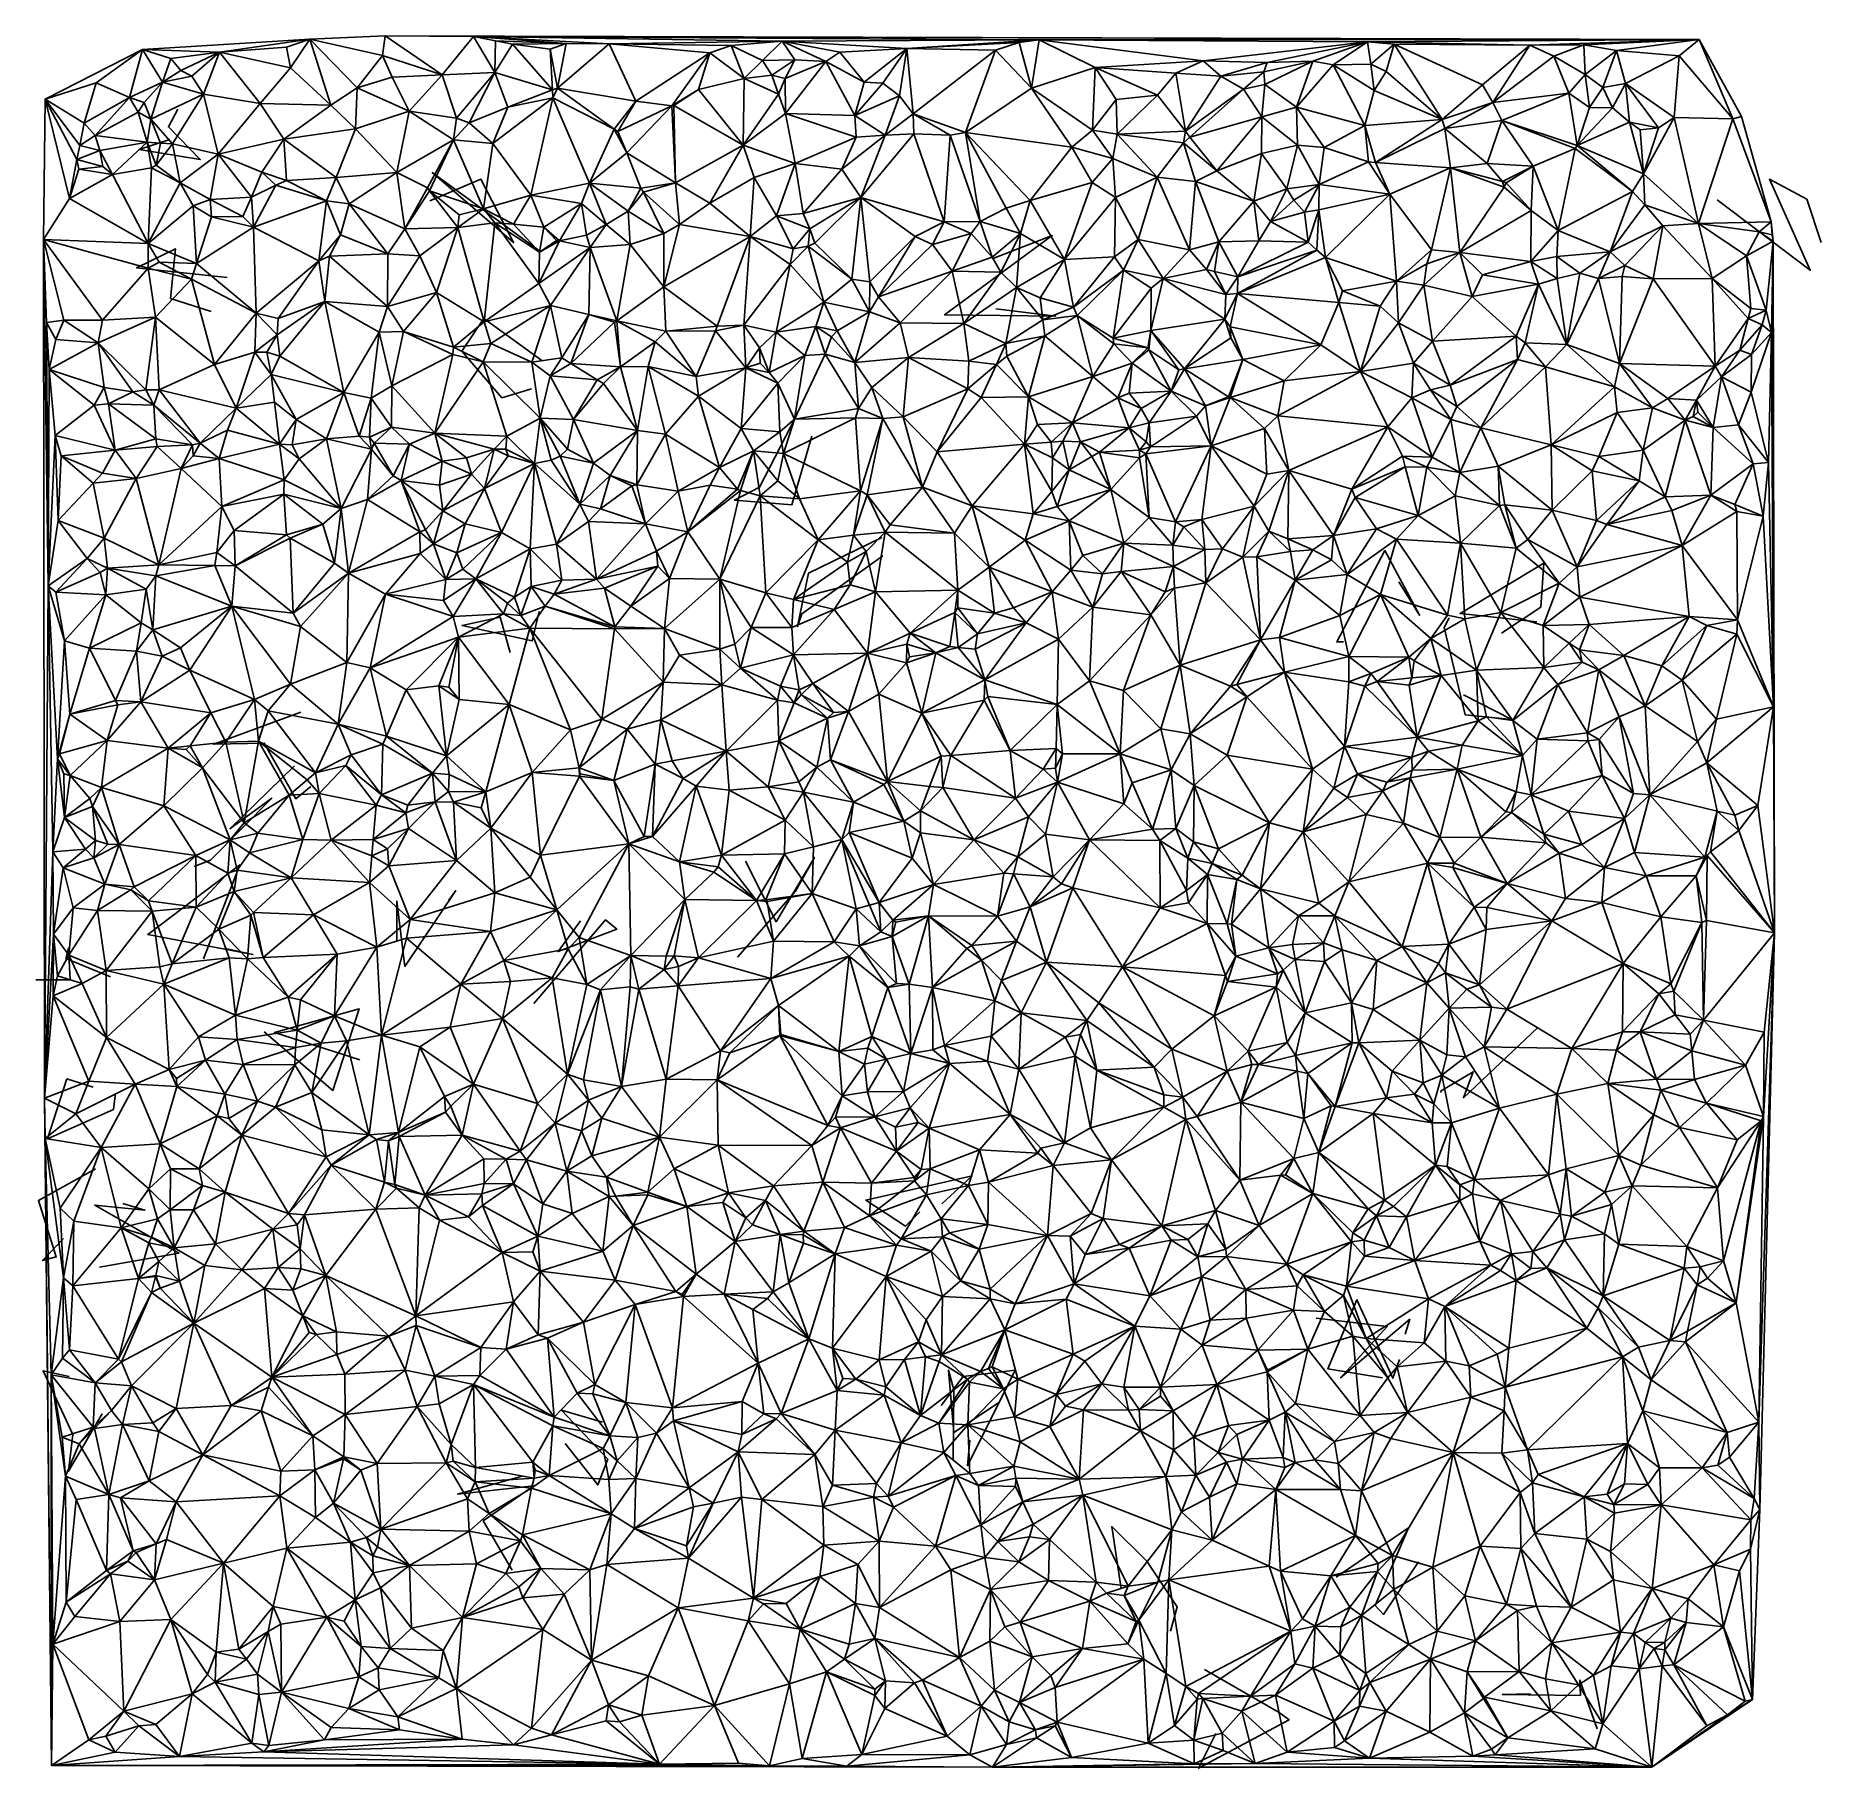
# Model space of a CAD drawing. Header units: metres. Extents: x -15.1 to 15.8, y -15 to 15.
import ezdxf

# ---------------------------------------------------------------- set-up
doc = ezdxf.new("R2010")
doc.units = ezdxf.units.M
doc.layers.add('CRACKS', color=1, linetype='Continuous')
doc.layers.add('STREET_MESH', color=7, linetype='Continuous')

msp = doc.modelspace()

# ---------------------------------------------------------------- linework, layer by layer
at = {"layer": 'CRACKS'}
for points in [[(-12.79, 13.192, 0.1), (-13.318, 13.022, 0.1), (-12.263, 12.844, 0.1), (-12.813, 13.412, 0.1), (-12.652, 13.716, 0.1)], [(-6.405, 11.275, 0.1), (-8.246, 12.621, 0.1), (-6.837, 11.409, 0.1), (-7.402, 12.506, 0.1), (-8.286, 12.134, 0.1)], [(14.003, 12.148, 0.1), (15.615, 10.93, 0.1), (14.912, 12.509, 0.1), (15.556, 12.16, 0.1), (15.807, 11.411, 0.1)], [(1.481, 11.141, 0.1), (2.491, 11.53, 0.1), (0.625, 10.159, 0.1), (2.55, 10.137, 0.1), (1.513, 10.261, 0.1)], [(-11.796, 10.805, 0.1), (-13.365, 10.974, 0.1), (-12.694, 11.302, 0.1), (-12.777, 10.44, 0.1), (-12.072, 10.213, 0.1)], [(-6.35, 9.364, 0.1), (-7.35, 10.094, 0.1), (-7.733, 9.53, 0.1), (-7.038, 8.721, 0.1), (-6.527, 8.876, 0.1)], [(-1.671, 8.058, 0.1), (-2.018, 6.87, 0.1), (-3.01, 6.951, 0.1), (-2.581, 7.174, 0.1), (-1.946, 8.405, 0.1)], [(-0.461, 6.3, 0.1), (-1.729, 5.686, 0.1), (-1.922, 4.759, 0.1), (-1.847, 4.982, 0.1), (-0.446, 5.982, 0.1)], [(8.491, 5.535, 0.1), (8.852, 4.955, 0.1), (8.252, 6.075, 0.1), (7.416, 4.495, 0.1), (7.536, 4.494, 0.1)], [(10.272, 4.643, 0.1), (10.948, 5.097, 0.1), (11.003, 5.858, 0.1), (9.553, 4.989, 0.1), (10.882, 4.843, 0.1)], [(-6.899, 4.309, 0.1), (-7.067, 4.92, 0.1), (-7.729, 4.78, 0.1), (-6.514, 4.511, 0.1), (-6.395, 5.023, 0.1)], [(9.613, 3.581, 0.1), (10.449, 3.151, 0.1), (9.639, 3.234, 0.1), (9.276, 4.743, 0.1), (9.362, 4.909, 0.1)], [(-10.35, 1.989, 0.1), (-10.61, 1.779, 0.1), (-11.153, 2.742, 0.1), (-12.028, 2.724, 0.1), (-10.522, 3.279, 0.1)], [(-10.629, 2.349, 0.1), (-11.748, 1.26, 0.1), (-11.024, 1.791, 0.1), (-12.086, 0.715, 0.1), (-12.37, 0.607, 0.1)], [(-12.206, -0.991, 0.1), (-11.575, 0.634, 0.1), (-13.172, -0.572, 0.1), (-11.352, -0.918, 0.1), (-11.803, -0.82, 0.1)], [(-2.822, 0.699, 0.1), (-2.292, -0.351, 0.1), (-1.627, 0.764, 0.1), (-1.956, 0.179, 0.1), (-2.959, -0.962, 0.1)], [(-7.961, 0.021, 0.1), (-7.838, 0.189, 0.1), (-8.719, -1.125, 0.1), (-8.857, 0.007, 0.1), (-8.861, -0.685, 0.1)], [(-6.486, -1.767, 0.1), (-5.245, -0.317, 0.1), (-5.05, -0.48, 0.1), (-6.066, -0.868, 0.1), (-5.678, -0.332, 0.1)], [(-13.818, -1.305, 0.1), (-14.59, -0.985, 0.1), (-14.543, -0.805, 0.1), (-14.513, -1.359, 0.1), (-15.112, -1.358, 0.1)], [(-9.502, -2.743, 0.1), (-10.978, -2.27, 0.1), (-9.513, -1.858, 0.1), (-9.965, -3.272, 0.1), (-11.153, -2.256, 0.1)], [(9.221, -3.308, 0.1), (9.223, -3.276, 0.1), (9.779, -2.947, 0.1), (9.611, -3.398, 0.1), (10.89, -2.188, 0.1)], [(-13.732, -3.319, 0.1), (-13.767, -3.6, 0.1), (-14.91, -4.107, 0.1), (-14.572, -3.071, 0.1), (-14.115, -3.215, 0.1)], [(-14.63, -5.834, 0.1), (-14.992, -6.218, 0.1), (-14.756, -6.155, 0.1), (-15.064, -5.174, 0.1), (-14.078, -4.627, 0.1)], [(0.197, -5.375, 0.1), (-0.051, -5.621, 0.1), (-0.74, -5.169, 0.1), (1.106, -4.75, 0.1), (0.577, -5.235, 0.1)], [(-13.605, -5.23, 0.1), (-13.22, -5.343, 0.1), (-14.088, -5.257, 0.1), (-12.632, -6.088, 0.1), (-14.008, -6.329, 0.1)], [(8.506, -7.93, 0.1), (8.386, -8.255, 0.1), (7.767, -6.896, 0.1), (7.264, -8.092, 0.1), (8.21, -8.248, 0.1)], [(7.058, -7.214, 0.1), (8.29, -7.36, 0.1), (7.482, -8.247, 0.1), (8.681, -7.233, 0.1), (8.602, -7.49, 0.1)], [(-14.533, -8.223, 0.1), (-14.984, -8.126, 0.1), (-14.468, -9.23, 0.1), (-14.543, -9.866, 0.1), (-13.963, -8.87, 0.1)], [(1.065, -9.329, 0.1), (1.024, -9.769, 0.1), (1.849, -8.113, 0.1), (0.949, -8.222, 0.1), (0.567, -8.728, 0.1)], [(1.559, -8.681, 0.1), (0.789, -9.192, 0.1), (0.695, -8.114, 0.1), (0.788, -8.455, 0.1), (0.774, -9.655, 0.1)], [(-5.945, -9.385, 0.1), (-5.38, -10.101, 0.1), (-5.206, -9.657, 0.1), (-6.009, -8.806, 0.1), (-5.297, -9.014, 0.1)], [(-6.686, -9.952, 0.1), (-7.807, -10.26, 0.1), (-6.489, -10.117, 0.1), (-7.362, -10.722, 0.1), (-6.859, -11.577, 0.1)], [(3.683, -11.903, 0.1), (3.521, -10.822, 0.1), (4.131, -11.424, 0.1), (4.655, -12.213, 0.1), (4.54, -12.635, 0.1)], [(8.833, -11.434, 0.1), (8.224, -12.344, 0.1), (8.082, -12.19, 0.1), (8.661, -10.844, 0.1), (7.409, -11.699, 0.1)], [(5.322, -14.407, 0.1), (5.023, -15.007, 0.1), (6.592, -14.168, 0.1), (6.418, -14.044, 0.1), (5.126, -13.296, 0.1)], [(10.77, -13.716, 0.1), (10.282, -13.728, 0.1), (11.637, -13.745, 0.1), (11.628, -13.479, 0.1), (11.924, -14.325, 0.1)]]:
    msp.add_polyline3d(points, dxfattribs=at)
at = {"layer": 'STREET_MESH'}
for points in [[(-11.93, 14.703), (-10.366, 14.931), (-13.26, 14.749)], [(-10.366, 14.931), (-11.93, 14.703), (-10.768, 14.79)], [(-10.366, 14.931), (-10.768, 14.79), (-10.7, 14.432)], [(-10, 13.785), (-10.366, 14.931), (-10.7, 14.432)], [(-10.366, 14.931), (-9.107, 14.645), (-9.06, 14.99)], [(-10.366, 14.931), (-9.544, 14.085), (-9.107, 14.645)], [(-10, 13.785), (-9.544, 14.085), (-10.366, 14.931)], [(-9.107, 14.645), (-8.072, 14.313), (-9.06, 14.99)], [(-9.06, 14.99), (-7.531, 14.976), (13.69, 14.923)], [(-9.06, 14.99), (-8.072, 14.313), (-7.531, 14.976)], [(-8.072, 14.313), (-7.163, 14.352), (-7.531, 14.976)], [(-7.531, 14.976), (2.265, 14.917), (13.69, 14.923)], [(-7.531, 14.976), (-7.163, 14.352), (-7.152, 14.901)], [(-7.531, 14.976), (-2.186, 14.894), (2.265, 14.917)], [(-5.181, 14.849), (-2.186, 14.894), (-7.531, 14.976)], [(-5.924, 14.855), (-7.531, 14.976), (-7.152, 14.901)], [(-5.924, 14.855), (-5.181, 14.849), (-7.531, 14.976)], [(-7.163, 14.352), (-6.853, 14.844), (-7.152, 14.901)], [(-6.162, 14.052), (-6.853, 14.844), (-7.163, 14.352)], [(-6.853, 14.844), (-5.924, 14.855), (-7.152, 14.901)], [(-5.924, 14.855), (-6.853, 14.844), (-6.204, 14.759)], [(-6.204, 14.759), (-6.853, 14.844), (-6.162, 14.052)], [(-5.924, 14.855), (-6.204, 14.759), (-6.077, 14.08)], [(-5.181, 14.849), (-5.924, 14.855), (-6.077, 14.08)], [(-5.181, 14.849), (-6.077, 14.08), (-4.72, 13.859)], [(-2.186, 14.894), (-5.181, 14.849), (-3.068, 14.821)], [(-5.181, 14.849), (-3.44, 14.696), (-3.068, 14.821)], [(-3.44, 14.696), (-5.181, 14.849), (-4.72, 13.859)], [(-2.525, 14.561), (-2.186, 14.894), (-3.068, 14.821)], [(-2.186, 14.894), (-2.525, 14.561), (-1.966, 14.575)], [(-2.186, 14.894), (-0.026, 14.767), (2.265, 14.917)], [(-2.186, 14.894), (-1.43, 14.546), (-1.189, 14.704)], [(-2.186, 14.894), (-1.966, 14.575), (-1.43, 14.546)], [(-0.026, 14.767), (-2.186, 14.894), (-1.189, 14.704)], [(-0.026, 14.767), (1.916, 14.874), (2.265, 14.917)], [(1.506, 14.741), (1.916, 14.874), (-0.026, 14.767)], [(2.131, 14.081), (1.916, 14.874), (1.506, 14.741)], [(1.916, 14.874), (2.131, 14.081), (2.265, 14.917)], [(2.131, 14.081), (3.234, 14.438), (2.265, 14.917)], [(2.265, 14.917), (7.95, 14.886), (13.69, 14.923)], [(2.265, 14.917), (5.105, 14.553), (7.95, 14.886)], [(3.234, 14.438), (5.105, 14.553), (2.265, 14.917)], [(5.105, 14.553), (6.21, 14.526), (7.95, 14.886)], [(6.21, 14.526), (7, 14.55), (7.95, 14.886)], [(7, 14.55), (7.356, 14.488), (7.95, 14.886)], [(7.356, 14.488), (8.005, 14.495), (7.95, 14.886)], [(7.95, 14.886), (10.76, 14.824), (13.69, 14.923)], [(8.413, 14.841), (10.76, 14.824), (7.95, 14.886)], [(8.005, 14.495), (8.413, 14.841), (7.95, 14.886)], [(10.76, 14.824), (11.693, 14.835), (13.69, 14.923)], [(11.693, 14.835), (12.258, 14.733), (13.69, 14.923)], [(12.258, 14.733), (13.343, 14.643), (13.69, 14.923)], [(13.343, 14.643), (14.273, 13.551), (13.69, 14.923)], [(14.273, 13.551), (14.425, 13.591), (13.69, 14.923)], [(-14.95, 13.893), (-14.066, 14.175), (-13.26, 14.749)], [(-14.066, 14.175), (-13.489, 13.921), (-13.26, 14.749)], [(-13.489, 13.921), (-12.914, 14.186), (-13.26, 14.749)], [(-12.772, 14.595), (-11.93, 14.703), (-13.26, 14.749)], [(-12.914, 14.186), (-12.772, 14.595), (-13.26, 14.749)], [(-12.599, 14.386), (-12.772, 14.595), (-12.914, 14.186)], [(-12.772, 14.595), (-12.599, 14.386), (-11.93, 14.703)], [(-12.599, 14.386), (-12.409, 14.291), (-11.93, 14.703)], [(-11.93, 14.703), (-12.409, 14.291), (-12.208, 13.978)], [(-11.224, 13.818), (-11.93, 14.703), (-12.208, 13.978)], [(-10.768, 14.79), (-11.93, 14.703), (-10.7, 14.432)], [(-11.93, 14.703), (-11.224, 13.818), (-10.7, 14.432)], [(-9.544, 14.085), (-8.938, 14.274), (-9.107, 14.645)], [(-8.938, 14.274), (-8.072, 14.313), (-9.107, 14.645)], [(-6.204, 14.759), (-6.162, 14.052), (-6.077, 14.08)], [(-4.096, 13.776), (-3.44, 14.696), (-4.72, 13.859)], [(-3.44, 14.696), (-4.096, 13.776), (-3.637, 14.058)], [(-2.847, 14.248), (-3.44, 14.696), (-3.637, 14.058)], [(-3.44, 14.696), (-2.847, 14.248), (-3.068, 14.821)], [(-2.847, 14.248), (-2.525, 14.561), (-3.068, 14.821)], [(-2.365, 14.305), (-2.525, 14.561), (-2.847, 14.248)], [(-2.525, 14.561), (-2.365, 14.305), (-1.966, 14.575)], [(-1.966, 14.575), (-2.365, 14.305), (-2.132, 14.247)], [(-1.43, 14.546), (-1.966, 14.575), (-2.132, 14.247)], [(-2.126, 13.644), (-1.43, 14.546), (-2.132, 14.247)], [(-2.126, 13.644), (-0.93, 13.607), (-1.43, 14.546)], [(-1.189, 14.704), (-1.43, 14.546), (-0.764, 14.186)], [(-1.43, 14.546), (-0.93, 13.607), (-0.764, 14.186)], [(-0.026, 14.767), (-1.189, 14.704), (-0.764, 14.186)], [(-0.445, 14.166), (-0.026, 14.767), (-0.764, 14.186)], [(-0.445, 14.166), (-0.155, 13.951), (-0.026, 14.767)], [(-0.155, 13.951), (0.081, 13.636), (-0.026, 14.767)], [(0.081, 13.636), (1.506, 14.741), (-0.026, 14.767)], [(1.506, 14.741), (0.081, 13.636), (0.988, 13.316)], [(2.131, 14.081), (1.506, 14.741), (0.988, 13.316)], [(3.234, 14.438), (4.632, 14.344), (5.105, 14.553)], [(4.632, 14.344), (5.409, 14.292), (5.105, 14.553)], [(5.409, 14.292), (6.21, 14.526), (5.105, 14.553)], [(6.21, 14.526), (6.155, 14.366), (7, 14.55)], [(6.155, 14.366), (6.174, 14.143), (7, 14.55)], [(7, 14.55), (6.174, 14.143), (6.721, 13.753)], [(7.356, 14.488), (7, 14.55), (6.721, 13.753)], [(8.005, 14.495), (8.272, 14.372), (8.413, 14.841)], [(8.413, 14.841), (8.272, 14.372), (9.241, 13.537)], [(8.413, 14.841), (9.941, 14.139), (10.76, 14.824)], [(9.941, 14.139), (8.413, 14.841), (9.241, 13.537)], [(9.941, 14.139), (10.117, 13.835), (10.76, 14.824)], [(10.117, 13.835), (11.176, 14.635), (10.76, 14.824)], [(11.436, 13.997), (11.176, 14.635), (10.117, 13.835)], [(10.76, 14.824), (11.176, 14.635), (11.693, 14.835)], [(11.693, 14.835), (11.176, 14.635), (11.718, 14.318)], [(11.176, 14.635), (11.436, 13.997), (11.718, 14.318)], [(12.258, 14.733), (11.693, 14.835), (11.718, 14.318)], [(12.025, 14.096), (12.258, 14.733), (11.718, 14.318)], [(12.025, 14.096), (12.419, 14.163), (12.258, 14.733)], [(12.258, 14.733), (12.419, 14.163), (13.343, 14.643)], [(13.343, 14.643), (12.419, 14.163), (13.259, 13.572)], [(13.343, 14.643), (13.259, 13.572), (14.273, 13.551)], [(-12.409, 14.291), (-12.599, 14.386), (-12.914, 14.186)], [(-12.409, 14.291), (-12.914, 14.186), (-12.208, 13.978)], [(-11.224, 13.818), (-10, 13.785), (-10.7, 14.432)], [(-8.938, 14.274), (-9.544, 14.085), (-8.646, 13.684)], [(-8.072, 14.313), (-8.938, 14.274), (-8.646, 13.684)], [(-7.826, 13.56), (-8.072, 14.313), (-8.646, 13.684)], [(-8.072, 14.313), (-7.826, 13.56), (-7.163, 14.352)], [(-7.826, 13.56), (-7.607, 13.483), (-7.163, 14.352)], [(-7.607, 13.483), (-6.937, 13.751), (-7.163, 14.352)], [(-6.937, 13.751), (-6.162, 14.052), (-7.163, 14.352)], [(-2.847, 14.248), (-3.637, 14.058), (-2.862, 13.094)], [(-2.25, 13.979), (-2.847, 14.248), (-2.862, 13.094)], [(-2.365, 14.305), (-2.847, 14.248), (-2.25, 13.979)], [(-2.365, 14.305), (-2.25, 13.979), (-2.132, 14.247)], [(-2.25, 13.979), (-2.126, 13.644), (-2.132, 14.247)], [(3.234, 14.438), (2.131, 14.081), (3.187, 13.352)], [(3.599, 13.884), (3.234, 14.438), (3.187, 13.352)], [(3.234, 14.438), (4.315, 13.958), (4.632, 14.344)], [(3.599, 13.884), (4.315, 13.958), (3.234, 14.438)], [(4.632, 14.344), (4.315, 13.958), (4.796, 13.339)], [(5.409, 14.292), (4.632, 14.344), (4.796, 13.339)], [(5.802, 14.067), (5.409, 14.292), (4.796, 13.339)], [(5.409, 14.292), (6.155, 14.366), (6.21, 14.526)], [(5.802, 14.067), (6.155, 14.366), (5.409, 14.292)], [(6.174, 14.143), (6.155, 14.366), (5.802, 14.067)], [(7.902, 13.438), (7.356, 14.488), (6.721, 13.753)], [(8.005, 14.495), (7.356, 14.488), (8.062, 14.039)], [(8.062, 14.039), (7.356, 14.488), (7.902, 13.438)], [(8.272, 14.372), (8.005, 14.495), (8.062, 14.039)], [(9.241, 13.537), (8.272, 14.372), (8.062, 14.039)], [(11.436, 13.997), (11.791, 13.745), (11.718, 14.318)], [(11.791, 13.745), (12.025, 14.096), (11.718, 14.318)], [(-14.27, 13.477), (-14.066, 14.175), (-14.95, 13.893)], [(-13.489, 13.921), (-14.066, 14.175), (-14.27, 13.477)], [(-14.081, 13.265), (-13.489, 13.921), (-14.27, 13.477)], [(-14.081, 13.265), (-13.337, 13.665), (-13.489, 13.921)], [(-13.236, 13.834), (-12.914, 14.186), (-13.489, 13.921)], [(-13.337, 13.665), (-13.236, 13.834), (-13.489, 13.921)], [(-12.914, 14.186), (-13.236, 13.834), (-13.121, 13.545)], [(-12.208, 13.978), (-12.914, 14.186), (-13.121, 13.545)], [(-12.745, 13.117), (-12.208, 13.978), (-13.121, 13.545)], [(-12.745, 13.117), (-11.951, 12.942), (-12.208, 13.978)], [(-11.951, 12.942), (-11.224, 13.818), (-12.208, 13.978)], [(-9.544, 14.085), (-10, 13.785), (-9.576, 13.38)], [(-9.544, 14.085), (-9.576, 13.38), (-8.646, 13.684)], [(-6.54, 12.228), (-6.16, 13.917), (-7.199, 13.123)], [(-6.16, 13.917), (-6.937, 13.751), (-7.199, 13.123)], [(-6.162, 14.052), (-6.937, 13.751), (-6.16, 13.917)], [(-6.54, 12.228), (-5.525, 12.438), (-6.16, 13.917)], [(-6.077, 14.08), (-6.162, 14.052), (-6.16, 13.917)], [(-5.093, 13.374), (-6.077, 14.08), (-6.16, 13.917)], [(-5.525, 12.438), (-5.093, 13.374), (-6.16, 13.917)], [(-6.077, 14.08), (-5.093, 13.374), (-4.72, 13.859)], [(-4.096, 13.776), (-4.063, 13.783), (-3.637, 14.058)], [(-3.637, 14.058), (-4.063, 13.783), (-2.862, 13.094)], [(-2.126, 13.644), (-2.25, 13.979), (-2.862, 13.094)], [(-0.93, 13.607), (-0.445, 14.166), (-0.764, 14.186)], [(-0.93, 13.607), (-0.155, 13.951), (-0.445, 14.166)], [(-0.93, 13.607), (-0.402, 13.268), (-0.155, 13.951)], [(-0.155, 13.951), (-0.402, 13.268), (0.081, 13.636)], [(2.832, 13.061), (2.131, 14.081), (0.988, 13.316)], [(2.131, 14.081), (2.832, 13.061), (3.187, 13.352)], [(3.599, 13.884), (3.612, 13.284), (4.315, 13.958)], [(4.315, 13.958), (3.612, 13.284), (4.796, 13.339)], [(4.875, 13.235), (5.802, 14.067), (4.796, 13.339)], [(5.802, 14.067), (4.875, 13.235), (6.121, 13.587)], [(6.174, 14.143), (5.802, 14.067), (6.121, 13.587)], [(6.174, 14.143), (6.121, 13.587), (6.721, 13.753)], [(9.241, 13.537), (8.062, 14.039), (7.902, 13.438)], [(10.117, 13.835), (9.941, 14.139), (9.241, 13.537)], [(11.436, 13.997), (10.117, 13.835), (10.278, 13.523)], [(11.58, 13.09), (11.436, 13.997), (10.278, 13.523)], [(11.791, 13.745), (11.436, 13.997), (11.58, 13.09)], [(12.19, 13.741), (12.025, 14.096), (11.791, 13.745)], [(12.025, 14.096), (12.19, 13.741), (12.419, 14.163)], [(12.419, 14.163), (12.19, 13.741), (12.484, 13.496)], [(12.419, 14.163), (12.987, 13.396), (13.259, 13.572)], [(12.987, 13.396), (12.419, 14.163), (12.484, 13.496)], [(-14.526, 12.171), (-14.95, 13.893), (-14.974, 11.464)], [(-14.345, 13.089), (-14.27, 13.477), (-14.95, 13.893)], [(-14.4, 12.847), (-14.345, 13.089), (-14.95, 13.893)], [(-14.526, 12.171), (-14.4, 12.847), (-14.95, 13.893)], [(-13.337, 13.665), (-14.081, 13.265), (-13.18, 13.145)], [(-13.236, 13.834), (-13.337, 13.665), (-13.121, 13.545)], [(-13.337, 13.665), (-13.18, 13.145), (-13.121, 13.545)], [(-11.951, 12.942), (-10.818, 13.197), (-11.224, 13.818)], [(-10.818, 13.197), (-10, 13.785), (-11.224, 13.818)], [(-10, 13.785), (-10.818, 13.197), (-9.576, 13.38)], [(-9.576, 13.38), (-8.857, 12.621), (-8.646, 13.684)], [(-8.857, 12.621), (-7.88, 13.188), (-8.646, 13.684)], [(-7.88, 13.188), (-7.826, 13.56), (-8.646, 13.684)], [(-6.937, 13.751), (-7.607, 13.483), (-7.199, 13.123)], [(-5.093, 13.374), (-5.031, 13.33), (-4.72, 13.859)], [(-5.031, 13.33), (-4.096, 13.776), (-4.72, 13.859)], [(-4.875, 12.961), (-4.096, 13.776), (-5.031, 13.33)], [(-4.875, 12.961), (-4.031, 12.443), (-4.096, 13.776)], [(-4.096, 13.776), (-4.031, 12.443), (-4.063, 13.783)], [(-4.063, 13.783), (-4.031, 12.443), (-2.862, 13.094)], [(-1.964, 12.775), (-2.126, 13.644), (-2.862, 13.094)], [(-2.126, 13.644), (-1.964, 12.775), (-0.906, 13.236)], [(-0.93, 13.607), (-2.126, 13.644), (-0.906, 13.236)], [(-0.402, 13.268), (-0.93, 13.607), (-0.906, 13.236)], [(-0.402, 13.268), (0.094, 13.289), (0.081, 13.636)], [(0.081, 13.636), (0.725, 13.271), (0.988, 13.316)], [(0.094, 13.289), (0.725, 13.271), (0.081, 13.636)], [(3.612, 13.284), (3.599, 13.884), (3.187, 13.352)], [(6.121, 13.587), (6.737, 13.096), (6.721, 13.753)], [(7.196, 13.052), (7.902, 13.438), (6.721, 13.753)], [(6.737, 13.096), (7.196, 13.052), (6.721, 13.753)], [(9.29, 13.384), (10.117, 13.835), (9.241, 13.537)], [(10.117, 13.835), (9.29, 13.384), (10.278, 13.523)], [(12.19, 13.741), (11.791, 13.745), (11.58, 13.09)], [(12.19, 13.741), (11.58, 13.09), (12.484, 13.496)], [(-14.345, 13.089), (-14.081, 13.265), (-14.27, 13.477)], [(-13.18, 13.145), (-12.952, 13.13), (-13.121, 13.545)], [(-12.952, 13.13), (-12.745, 13.117), (-13.121, 13.545)], [(-10.818, 13.197), (-9.907, 12.537), (-9.576, 13.38)], [(-9.907, 12.537), (-8.857, 12.621), (-9.576, 13.38)], [(-7.607, 13.483), (-7.826, 13.56), (-7.88, 13.188)], [(-7.607, 13.483), (-7.88, 13.188), (-7.199, 13.123)], [(-5.525, 12.438), (-4.875, 12.961), (-5.093, 13.374)], [(-5.093, 13.374), (-4.875, 12.961), (-5.031, 13.33)], [(0.725, 13.271), (1.24, 11.771), (0.988, 13.316)], [(0.988, 13.316), (1.694, 12.004), (2.107, 12.135)], [(1.24, 11.771), (1.694, 12.004), (0.988, 13.316)], [(2.832, 13.061), (0.988, 13.316), (2.107, 12.135)], [(2.832, 13.061), (3.54, 12.864), (3.187, 13.352)], [(3.54, 12.864), (3.612, 13.284), (3.187, 13.352)], [(3.612, 13.284), (4.763, 13.137), (4.796, 13.339)], [(4.763, 13.137), (4.875, 13.235), (4.796, 13.339)], [(4.875, 13.235), (5.342, 12.653), (6.121, 13.587)], [(5.342, 12.653), (6.111, 12.953), (6.121, 13.587)], [(6.111, 12.953), (6.737, 13.096), (6.121, 13.587)], [(7.196, 13.052), (7.969, 12.805), (7.902, 13.438)], [(8.09, 12.795), (9.241, 13.537), (7.902, 13.438)], [(7.969, 12.805), (8.09, 12.795), (7.902, 13.438)], [(8.09, 12.795), (9.29, 13.384), (9.241, 13.537)], [(9.387, 12.7), (9.29, 13.384), (8.09, 12.795)], [(9.29, 13.384), (10.023, 12.777), (10.278, 13.523)], [(9.29, 13.384), (9.387, 12.7), (10.023, 12.777)], [(10.023, 12.777), (10.817, 12.732), (10.278, 13.523)], [(11.544, 13.035), (11.58, 13.09), (10.278, 13.523)], [(10.817, 12.732), (11.544, 13.035), (10.278, 13.523)], [(12.484, 13.496), (11.58, 13.09), (12.728, 12.6)], [(12.67, 13.361), (12.484, 13.496), (12.728, 12.6)], [(12.67, 13.361), (12.987, 13.396), (12.484, 13.496)], [(12.987, 13.396), (12.67, 13.361), (12.728, 12.6)], [(13.259, 13.572), (12.987, 13.396), (12.728, 12.6)], [(13.683, 11.737), (13.259, 13.572), (12.728, 12.6)], [(13.259, 13.572), (13.683, 11.737), (14.273, 13.551)], [(14.273, 13.551), (13.683, 11.737), (14.941, 11.769)], [(14.425, 13.591), (14.273, 13.551), (14.941, 11.769)], [(-14.345, 13.089), (-14.4, 12.847), (-14, 13.002)], [(-14.4, 12.847), (-13.951, 12.728), (-14, 13.002)], [(-14.081, 13.265), (-14.345, 13.089), (-14, 13.002)], [(-13.18, 13.145), (-14.081, 13.265), (-14, 13.002)], [(-13.18, 13.145), (-14, 13.002), (-13.783, 12.585)], [(-14, 13.002), (-13.951, 12.728), (-13.783, 12.585)], [(-13.106, 12.702), (-13.18, 13.145), (-13.783, 12.585)], [(-13.106, 12.702), (-13.027, 12.746), (-13.18, 13.145)], [(-13.027, 12.746), (-12.952, 13.13), (-13.18, 13.145)], [(-12.952, 13.13), (-13.027, 12.746), (-12.745, 13.117)], [(-12.745, 13.117), (-13.027, 12.746), (-12.613, 12.444)], [(-11.951, 12.942), (-12.745, 13.117), (-12.613, 12.444)], [(-10.818, 13.197), (-11.951, 12.942), (-11.197, 12.625)], [(-10.768, 12.485), (-10.818, 13.197), (-11.197, 12.625)], [(-10.818, 13.197), (-10.768, 12.485), (-9.907, 12.537)], [(-8.857, 12.621), (-8.325, 12.355), (-7.88, 13.188)], [(-8.325, 12.355), (-8.292, 12.303), (-7.88, 13.188)], [(-8.292, 12.303), (-7.357, 11.994), (-7.88, 13.188)], [(-7.88, 13.188), (-7.357, 11.994), (-7.199, 13.123)], [(-7.357, 11.994), (-6.54, 12.228), (-7.199, 13.123)], [(-4.031, 12.443), (-3.441, 12.089), (-2.862, 13.094)], [(-3.441, 12.089), (-2.673, 12.537), (-2.862, 13.094)], [(-2.673, 12.537), (-1.964, 12.775), (-2.862, 13.094)], [(-0.906, 13.236), (-1.964, 12.775), (-1.154, 12.679)], [(-0.402, 13.268), (-0.906, 13.236), (-1.154, 12.679)], [(-0.822, 12.191), (-0.402, 13.268), (-1.154, 12.679)], [(-0.822, 12.191), (0.094, 13.289), (-0.402, 13.268)], [(0.62, 11.769), (0.094, 13.289), (-0.822, 12.191)], [(0.094, 13.289), (0.62, 11.769), (0.725, 13.271)], [(0.725, 13.271), (0.62, 11.769), (1.24, 11.771)], [(3.179, 12.448), (2.832, 13.061), (2.107, 12.135)], [(2.832, 13.061), (3.179, 12.448), (3.54, 12.864)], [(4.308, 12.54), (3.612, 13.284), (3.54, 12.864)], [(3.612, 13.284), (4.308, 12.54), (4.763, 13.137)], [(4.763, 13.137), (4.308, 12.54), (4.97, 12.465)], [(5.342, 12.653), (4.875, 13.235), (4.763, 13.137)], [(5.342, 12.653), (4.763, 13.137), (4.97, 12.465)], [(6.111, 12.953), (6.552, 12.339), (6.737, 13.096)], [(6.737, 13.096), (6.552, 12.339), (7.111, 12.413)], [(7.196, 13.052), (6.737, 13.096), (7.111, 12.413)], [(7.969, 12.805), (7.196, 13.052), (7.111, 12.413)], [(11.251, 11.615), (11.544, 13.035), (10.817, 12.732)], [(11.544, 13.035), (11.251, 11.615), (12.539, 12.292)], [(11.544, 13.035), (12.539, 12.292), (11.58, 13.09)], [(11.58, 13.09), (12.539, 12.292), (12.728, 12.6)], [(-14.4, 12.847), (-14.526, 12.171), (-14.367, 12.678)], [(-14.367, 12.678), (-14.526, 12.171), (-13.783, 12.585)], [(-13.951, 12.728), (-14.4, 12.847), (-14.367, 12.678)], [(-13.951, 12.728), (-14.367, 12.678), (-13.783, 12.585)], [(-13.163, 11.395), (-13.106, 12.702), (-13.783, 12.585)], [(-12.613, 12.444), (-13.106, 12.702), (-13.163, 11.395)], [(-13.027, 12.746), (-13.106, 12.702), (-12.613, 12.444)], [(-12.09, 12.154), (-11.951, 12.942), (-12.613, 12.444)], [(-11.377, 12.193), (-11.951, 12.942), (-12.09, 12.154)], [(-11.951, 12.942), (-11.377, 12.193), (-11.197, 12.625)], [(-4.875, 12.961), (-5.525, 12.438), (-4.631, 12.353)], [(-4.031, 12.443), (-4.875, 12.961), (-4.631, 12.353)], [(-2.282, 11.874), (-1.964, 12.775), (-2.673, 12.537)], [(-1.964, 12.775), (-2.282, 11.874), (-1.822, 11.914)], [(-1.154, 12.679), (-1.964, 12.775), (-1.822, 11.914)], [(-0.822, 12.191), (-1.154, 12.679), (-1.822, 11.914)], [(3.179, 12.448), (3.583, 12.188), (3.54, 12.864)], [(3.583, 12.188), (4.308, 12.54), (3.54, 12.864)], [(5.342, 12.653), (5.982, 12.128), (6.111, 12.953)], [(5.982, 12.128), (6.552, 12.339), (6.111, 12.953)], [(7.969, 12.805), (7.111, 12.413), (8.333, 12.245)], [(8.09, 12.795), (7.969, 12.805), (8.333, 12.245)], [(9.387, 12.7), (8.09, 12.795), (8.333, 12.245)], [(9.058, 11.282), (9.387, 12.7), (8.333, 12.245)], [(9.548, 11.238), (9.387, 12.7), (9.058, 11.282)], [(9.387, 12.7), (10.286, 12.467), (10.023, 12.777)], [(9.387, 12.7), (9.548, 11.238), (10.318, 12.37)], [(10.286, 12.467), (9.387, 12.7), (10.318, 12.37)], [(10.286, 12.467), (10.817, 12.732), (10.023, 12.777)], [(10.286, 12.467), (10.352, 12.44), (10.817, 12.732)], [(10.352, 12.44), (10.783, 11.965), (10.817, 12.732)], [(10.783, 11.965), (11.251, 11.615), (10.817, 12.732)], [(-14.526, 12.171), (-13.163, 11.395), (-13.783, 12.585)], [(-12.386, 12.047), (-12.613, 12.444), (-13.163, 11.395)], [(-12.386, 12.047), (-12.09, 12.154), (-12.613, 12.444)], [(-11.377, 12.193), (-10.953, 12.401), (-11.197, 12.625)], [(-10.953, 12.401), (-11.377, 12.193), (-11.343, 11.674)], [(-10.953, 12.401), (-11.343, 11.674), (-10.075, 12.134)], [(-10.953, 12.401), (-10.768, 12.485), (-11.197, 12.625)], [(-10.768, 12.485), (-10.953, 12.401), (-10.075, 12.134)], [(-9.907, 12.537), (-10.768, 12.485), (-10.075, 12.134)], [(-9.683, 12.078), (-9.907, 12.537), (-10.075, 12.134)], [(-8.857, 12.621), (-9.907, 12.537), (-9.683, 12.078)], [(-8.857, 12.621), (-9.683, 12.078), (-8.718, 11.644)], [(-8.325, 12.355), (-8.857, 12.621), (-8.718, 11.644)], [(-5.525, 12.438), (-6.54, 12.228), (-5.659, 12.086)], [(-5.234, 11.724), (-5.525, 12.438), (-5.659, 12.086)], [(-5.525, 12.438), (-4.854, 11.953), (-4.631, 12.353)], [(-4.854, 11.953), (-5.525, 12.438), (-5.234, 11.724)], [(-4.589, 12.28), (-4.031, 12.443), (-4.631, 12.353)], [(-4.031, 12.443), (-4.589, 12.28), (-3.962, 11.721)], [(-4.031, 12.443), (-3.962, 11.721), (-3.441, 12.089)], [(-2.74, 11.513), (-2.673, 12.537), (-3.441, 12.089)], [(-2.74, 11.513), (-2.282, 11.874), (-2.673, 12.537)], [(2.702, 11.115), (3.179, 12.448), (2.107, 12.135)], [(2.702, 11.115), (3.583, 12.188), (3.179, 12.448)], [(4.308, 12.54), (3.583, 12.188), (3.976, 11.459)], [(4.869, 11.285), (4.308, 12.54), (3.976, 11.459)], [(4.308, 12.54), (4.869, 11.285), (4.97, 12.465)], [(4.869, 11.285), (5.372, 11.421), (4.97, 12.465)], [(5.982, 12.128), (5.342, 12.653), (4.97, 12.465)], [(5.372, 11.421), (5.982, 12.128), (4.97, 12.465)], [(7.111, 12.413), (6.552, 12.339), (6.671, 12.145)], [(6.858, 11.933), (7.111, 12.413), (6.671, 12.145)], [(6.858, 11.933), (7.109, 11.975), (7.111, 12.413)], [(7.111, 12.413), (7.109, 11.975), (8.333, 12.245)], [(9.548, 11.238), (10.783, 11.965), (10.318, 12.37)], [(10.352, 12.44), (10.286, 12.467), (10.318, 12.37)], [(10.783, 11.965), (10.352, 12.44), (10.318, 12.37)], [(12.539, 12.292), (12.753, 12.064), (12.728, 12.6)], [(12.753, 12.064), (13.683, 11.737), (12.728, 12.6)], [(-13.163, 11.395), (-14.526, 12.171), (-14.974, 11.464)], [(-12.069, 11.854), (-12.09, 12.154), (-12.386, 12.047)], [(-11.526, 11.861), (-11.377, 12.193), (-12.09, 12.154)], [(-12.069, 11.854), (-11.526, 11.861), (-12.09, 12.154)], [(-11.377, 12.193), (-11.526, 11.861), (-11.343, 11.674)], [(-11.343, 11.674), (-10.209, 11.094), (-10.075, 12.134)], [(-10.209, 11.094), (-9.833, 11.54), (-10.075, 12.134)], [(-9.833, 11.54), (-9.683, 12.078), (-10.075, 12.134)], [(-9.013, 11.213), (-9.683, 12.078), (-9.833, 11.54)], [(-9.683, 12.078), (-9.013, 11.213), (-8.718, 11.644)], [(-8.292, 12.303), (-8.325, 12.355), (-8.718, 11.644)], [(-7.802, 11.667), (-8.292, 12.303), (-8.718, 11.644)], [(-8.292, 12.303), (-7.802, 11.667), (-7.781, 11.887)], [(-7.357, 11.994), (-8.292, 12.303), (-7.781, 11.887)], [(-7.357, 11.994), (-6.839, 11.73), (-6.54, 12.228)], [(-6.839, 11.73), (-6.312, 11.674), (-6.54, 12.228)], [(-6.54, 12.228), (-6.312, 11.674), (-5.659, 12.086)], [(-6.312, 11.674), (-6.043, 11.436), (-5.659, 12.086)], [(-6.043, 11.436), (-5.573, 11.537), (-5.659, 12.086)], [(-5.573, 11.537), (-5.234, 11.724), (-5.659, 12.086)], [(-4.854, 11.953), (-4.589, 12.28), (-4.631, 12.353)], [(-4.589, 12.28), (-4.854, 11.953), (-4.238, 11.563)], [(-4.589, 12.28), (-4.238, 11.563), (-3.962, 11.721)], [(-3.962, 11.721), (-2.74, 11.513), (-3.441, 12.089)], [(-1.706, 11.649), (-0.822, 12.191), (-1.822, 11.914)], [(-0.822, 12.191), (-1.706, 11.649), (-1.618, 11.4)], [(-0.982, 10.777), (-0.822, 12.191), (-1.618, 11.4)], [(-0.822, 12.191), (-0.982, 10.777), (-0.667, 10.727)], [(0.116, 11.512), (-0.822, 12.191), (-0.667, 10.727)], [(0.62, 11.769), (-0.822, 12.191), (0.116, 11.512)], [(1.694, 12.004), (1.938, 11.568), (2.107, 12.135)], [(1.938, 11.568), (2.702, 11.115), (2.107, 12.135)], [(3.571, 11.163), (3.583, 12.188), (2.702, 11.115)], [(3.583, 12.188), (3.571, 11.163), (3.976, 11.459)], [(5.982, 12.128), (5.372, 11.421), (6.065, 11.436)], [(5.982, 12.128), (6.27, 11.771), (6.552, 12.339)], [(6.27, 11.771), (5.982, 12.128), (6.065, 11.436)], [(6.552, 12.339), (6.27, 11.771), (6.671, 12.145)], [(6.27, 11.771), (6.858, 11.933), (6.671, 12.145)], [(7.109, 11.975), (7.22, 11.149), (8.333, 12.245)], [(7.22, 11.149), (8.449, 10.739), (8.333, 12.245)], [(8.449, 10.739), (9.058, 11.282), (8.333, 12.245)], [(11.251, 11.615), (12.149, 11.249), (12.539, 12.292)], [(12.539, 12.292), (12.149, 11.249), (12.753, 12.064)], [(12.753, 12.064), (12.149, 11.249), (13.065, 11.699)], [(13.683, 11.737), (12.753, 12.064), (13.065, 11.699)], [(-12.386, 12.047), (-13.163, 11.395), (-12.326, 11.049)], [(-12.069, 11.854), (-12.386, 12.047), (-12.326, 11.049)], [(-11.343, 11.674), (-12.069, 11.854), (-12.326, 11.049)], [(-11.526, 11.861), (-12.069, 11.854), (-11.343, 11.674)], [(-7.802, 11.667), (-7.357, 11.994), (-7.781, 11.887)], [(-7.161, 11.753), (-7.357, 11.994), (-7.802, 11.667)], [(-7.161, 11.753), (-7.802, 11.667), (-7.349, 10.038)], [(-6.839, 11.73), (-7.357, 11.994), (-7.161, 11.753)], [(-7.161, 11.753), (-7.349, 10.038), (-6.402, 10.699)], [(-6.389, 11.24), (-7.161, 11.753), (-6.402, 10.699)], [(-6.839, 11.73), (-7.161, 11.753), (-6.389, 11.24)], [(-4.854, 11.953), (-5.234, 11.724), (-4.816, 11.373)], [(-4.238, 11.563), (-4.854, 11.953), (-4.816, 11.373)], [(-1.993, 11.301), (-2.282, 11.874), (-2.74, 11.513)], [(-2.282, 11.874), (-1.706, 11.649), (-1.822, 11.914)], [(-2.282, 11.874), (-1.993, 11.301), (-1.706, 11.649)], [(0.62, 11.769), (0.116, 11.512), (0.419, 11.374)], [(1.087, 11.566), (0.62, 11.769), (0.419, 11.374)], [(0.62, 11.769), (1.087, 11.566), (1.24, 11.771)], [(1.087, 11.566), (1.452, 11.157), (1.24, 11.771)], [(1.938, 11.568), (1.694, 12.004), (1.24, 11.771)], [(1.452, 11.157), (1.938, 11.568), (1.24, 11.771)], [(6.92, 11.415), (6.27, 11.771), (6.065, 11.436)], [(6.27, 11.771), (6.92, 11.415), (6.858, 11.933)], [(6.858, 11.933), (6.92, 11.415), (7.109, 11.975)], [(6.92, 11.415), (7.074, 11.279), (7.109, 11.975)], [(7.109, 11.975), (7.074, 11.279), (7.22, 11.149)], [(10.783, 11.965), (9.548, 11.238), (10.78, 11.078)], [(11.251, 11.615), (10.783, 11.965), (10.78, 11.078)], [(13.683, 11.737), (14.733, 11.593), (14.941, 11.769)], [(14.733, 11.593), (14.954, 11.543), (14.941, 11.769)], [(14.954, 11.543), (14.976, 11.432), (14.941, 11.769)], [(-14.957, -3.403), (-14.894, 5.465), (-14.974, 11.464)], [(-14.923, 10.023), (-14.625, 10.064), (-14.974, 11.464)], [(-14.894, 5.465), (-14.923, 10.023), (-14.974, 11.464)], [(-14.625, 10.064), (-13.954, 10.064), (-14.974, 11.464)], [(-13.954, 10.064), (-13.167, 10.963), (-14.974, 11.464)], [(-13.167, 10.963), (-13.163, 11.395), (-14.974, 11.464)], [(-11.295, 10.187), (-11.343, 11.674), (-12.326, 11.049)], [(-10.209, 11.094), (-11.343, 11.674), (-11.295, 10.187)], [(-10.209, 11.094), (-10.026, 11.176), (-9.833, 11.54)], [(-10.026, 11.176), (-9.013, 11.213), (-9.833, 11.54)], [(-9.013, 11.213), (-8.462, 11.177), (-8.718, 11.644)], [(-8.462, 11.177), (-7.802, 11.667), (-8.718, 11.644)], [(-7.802, 11.667), (-8.462, 11.177), (-8.173, 10.545)], [(-7.349, 10.038), (-7.802, 11.667), (-8.173, 10.545)], [(-6.312, 11.674), (-6.839, 11.73), (-6.389, 11.24)], [(-6.091, 11.443), (-6.312, 11.674), (-6.389, 11.24)], [(-6.043, 11.436), (-6.091, 11.443), (-6.389, 11.24)], [(-6.091, 11.443), (-6.043, 11.436), (-6.312, 11.674)], [(-5.573, 11.537), (-6.043, 11.436), (-5.511, 11.321)], [(-5.234, 11.724), (-5.573, 11.537), (-5.511, 11.321)], [(-5.234, 11.724), (-5.511, 11.321), (-4.816, 11.373)], [(-4.235, 10.645), (-4.238, 11.563), (-4.816, 11.373)], [(-3.962, 11.721), (-4.238, 11.563), (-4.235, 10.645)], [(-2.74, 11.513), (-3.962, 11.721), (-4.235, 10.645)], [(-2.74, 11.513), (-4.235, 10.645), (-3.31, 9.959)], [(-2.85, 9.977), (-2.74, 11.513), (-3.31, 9.959)], [(-2.049, 11.031), (-2.74, 11.513), (-2.85, 9.977)], [(-2.049, 11.031), (-1.993, 11.301), (-2.74, 11.513)], [(-1.993, 11.301), (-1.735, 11.344), (-1.706, 11.649)], [(-1.706, 11.649), (-1.735, 11.344), (-1.618, 11.4)], [(-0.516, 10.47), (0.116, 11.512), (-0.667, 10.727)], [(0.116, 11.512), (-0.516, 10.47), (0.419, 11.374)], [(0.76, 10.911), (1.087, 11.566), (0.419, 11.374)], [(0.76, 10.911), (1.452, 11.157), (1.087, 11.566)], [(1.938, 11.568), (1.452, 11.157), (1.598, 10.895)], [(1.871, 10.631), (1.938, 11.568), (1.598, 10.895)], [(1.938, 11.568), (1.871, 10.631), (2.702, 11.115)], [(3.571, 11.163), (3.725, 10.932), (3.976, 11.459)], [(3.725, 10.932), (4.409, 10.786), (3.976, 11.459)], [(4.409, 10.786), (4.869, 11.285), (3.976, 11.459)], [(11.226, 11.165), (11.251, 11.615), (10.78, 11.078)], [(12.149, 11.249), (11.251, 11.615), (11.226, 11.165)], [(12.149, 11.249), (12.405, 11.012), (13.065, 11.699)], [(12.405, 11.012), (12.894, 10.778), (13.065, 11.699)], [(12.894, 10.778), (13.92, 10.786), (13.065, 11.699)], [(13.92, 10.786), (13.683, 11.737), (13.065, 11.699)], [(13.683, 11.737), (14.51, 11.181), (14.733, 11.593)], [(14.51, 11.181), (13.683, 11.737), (13.92, 10.786)], [(14.51, 11.181), (14.976, 11.432), (14.733, 11.593)], [(14.733, 11.593), (14.976, 11.432), (14.954, 11.543)], [(-13.167, 10.963), (-12.976, 11.068), (-13.163, 11.395)], [(-13.163, 11.395), (-12.976, 11.068), (-12.326, 11.049)], [(-10.026, 11.176), (-10.209, 11.094), (-10.107, 10.387)], [(-9.02, 10.301), (-10.026, 11.176), (-10.107, 10.387)], [(-9.013, 11.213), (-10.026, 11.176), (-9.02, 10.301)], [(-8.462, 11.177), (-9.013, 11.213), (-9.02, 10.301)], [(-8.173, 10.545), (-8.462, 11.177), (-9.02, 10.301)], [(-5.511, 11.321), (-6.043, 11.436), (-6.402, 10.699)], [(-6.043, 11.436), (-6.389, 11.24), (-6.402, 10.699)], [(-6.197, 10.32), (-5.511, 11.321), (-6.402, 10.699)], [(-5.511, 11.321), (-6.197, 10.32), (-5.534, 10.165)], [(-5.049, 10.052), (-5.511, 11.321), (-5.534, 10.165)], [(-5.511, 11.321), (-5.049, 10.052), (-4.816, 11.373)], [(-5.049, 10.052), (-4.235, 10.645), (-4.816, 11.373)], [(-1.735, 11.344), (-2.049, 11.031), (-1.464, 10.379)], [(-1.993, 11.301), (-2.049, 11.031), (-1.735, 11.344)], [(-1.735, 11.344), (-0.982, 10.777), (-1.618, 11.4)], [(-0.982, 10.777), (-1.735, 11.344), (-1.464, 10.379)], [(-0.516, 10.47), (0.76, 10.911), (0.419, 11.374)], [(1.452, 11.157), (0.76, 10.911), (1.598, 10.895)], [(2.856, 10.293), (3.571, 11.163), (2.702, 11.115)], [(3.725, 10.932), (3.571, 11.163), (2.856, 10.293)], [(4.409, 10.786), (5.162, 10.943), (4.869, 11.285)], [(5.162, 10.943), (5.372, 11.421), (4.869, 11.285)], [(5.372, 11.421), (5.162, 10.943), (5.297, 10.91)], [(5.705, 10.816), (5.372, 11.421), (5.297, 10.91)], [(5.372, 11.421), (5.705, 10.816), (6.065, 11.436)], [(7.074, 11.279), (5.699, 10.529), (7.22, 11.149)], [(7.074, 11.279), (5.705, 10.816), (5.699, 10.529)], [(7.22, 11.149), (5.699, 10.529), (7.454, 10.372)], [(5.705, 10.816), (6.92, 11.415), (6.065, 11.436)], [(5.705, 10.816), (7.074, 11.279), (6.92, 11.415)], [(7.515, 10.574), (7.22, 11.149), (7.454, 10.372)], [(7.22, 11.149), (7.515, 10.574), (8.449, 10.739)], [(8.979, 11.04), (9.058, 11.282), (8.449, 10.739)], [(9.548, 11.238), (8.927, 10.671), (9.759, 10.477)], [(9.548, 11.238), (8.979, 11.04), (8.927, 10.671)], [(8.979, 11.04), (9.548, 11.238), (9.058, 11.282)], [(9.943, 10.85), (9.548, 11.238), (9.759, 10.477)], [(9.548, 11.238), (9.943, 10.85), (10.78, 11.078)], [(11.235, 10.788), (11.226, 11.165), (10.78, 11.078)], [(12.149, 11.249), (11.226, 11.165), (11.625, 10.877)], [(11.226, 11.165), (11.235, 10.788), (11.625, 10.877)], [(11.948, 10.785), (12.149, 11.249), (11.625, 10.877)], [(12.405, 11.012), (12.149, 11.249), (11.948, 10.785)], [(14.584, 10.268), (14.51, 11.181), (13.92, 10.786)], [(14.976, 11.432), (14.51, 11.181), (14.852, 10.236)], [(14.51, 11.181), (14.584, 10.268), (14.852, 10.236)], [(14.976, 11.432), (14.852, 10.236), (14.944, 9.852)], [(14.976, 11.432), (14.944, 9.852), (14.981, 3.373)], [(14.976, 11.432), (14.981, 3.373), (14.997, -0.545)], [(-13.167, 10.963), (-13.954, 10.064), (-13.039, 10.116)], [(-12.413, 10.775), (-12.976, 11.068), (-13.167, 10.963)], [(-12.413, 10.775), (-13.167, 10.963), (-13.039, 10.116)], [(-12.976, 11.068), (-12.413, 10.775), (-12.326, 11.049)], [(-12.413, 10.775), (-11.295, 10.187), (-12.326, 11.049)], [(-10.912, 10.095), (-10.209, 11.094), (-11.295, 10.187)], [(-10.209, 11.094), (-10.912, 10.095), (-10.107, 10.387)], [(-2.049, 11.031), (-2.85, 9.977), (-2.293, 9.86)], [(-1.464, 10.379), (-2.049, 11.031), (-2.293, 9.86)], [(-0.516, 10.47), (-0.142, 10.021), (0.76, 10.911)], [(0.76, 10.911), (-0.142, 10.021), (0.957, 10.005)], [(1.598, 10.895), (0.76, 10.911), (0.957, 10.005)], [(1.871, 10.631), (1.598, 10.895), (0.957, 10.005)], [(2.702, 11.115), (1.871, 10.631), (2.283, 10.453)], [(2.856, 10.293), (2.702, 11.115), (2.283, 10.453)], [(3.725, 10.932), (2.856, 10.293), (2.923, 10.146)], [(3.548, 9.753), (3.725, 10.932), (2.923, 10.146)], [(4.203, 10.619), (3.725, 10.932), (3.548, 9.753)], [(3.725, 10.932), (4.203, 10.619), (4.409, 10.786)], [(5.162, 10.943), (4.409, 10.786), (5.494, 10.511)], [(5.162, 10.943), (5.494, 10.511), (5.297, 10.91)], [(5.494, 10.511), (5.705, 10.816), (5.297, 10.91)], [(8.927, 10.671), (8.979, 11.04), (8.449, 10.739)], [(10.908, 10.69), (9.943, 10.85), (9.759, 10.477)], [(9.943, 10.85), (10.908, 10.69), (10.78, 11.078)], [(10.908, 10.69), (11.235, 10.788), (10.78, 11.078)], [(11.235, 10.788), (11.403, 9.643), (11.625, 10.877)], [(11.403, 9.643), (11.948, 10.785), (11.625, 10.877)], [(12.361, 10.82), (12.405, 11.012), (11.948, 10.785)], [(12.405, 11.012), (12.361, 10.82), (12.894, 10.778)], [(-12.013, 9.298), (-12.413, 10.775), (-13.039, 10.116)], [(-12.413, 10.775), (-12.013, 9.298), (-11.295, 10.187)], [(-8.741, 9.87), (-8.173, 10.545), (-9.02, 10.301)], [(-8.173, 10.545), (-8.741, 9.87), (-7.878, 9.596)], [(-7.349, 10.038), (-8.173, 10.545), (-7.878, 9.596)], [(-7.349, 10.038), (-6.197, 10.32), (-6.402, 10.699)], [(-5.049, 10.052), (-4.2, 9.876), (-4.235, 10.645)], [(-4.235, 10.645), (-4.2, 9.876), (-3.31, 9.959)], [(-0.675, 10.208), (-0.982, 10.777), (-1.464, 10.379)], [(-0.982, 10.777), (-0.675, 10.208), (-0.667, 10.727)], [(-0.675, 10.208), (-0.516, 10.47), (-0.667, 10.727)], [(1.689, 9.661), (1.871, 10.631), (0.957, 10.005)], [(1.871, 10.631), (1.689, 9.661), (2.326, 10.068)], [(1.871, 10.631), (2.326, 10.068), (2.283, 10.453)], [(4.203, 10.619), (3.548, 9.753), (4.198, 9.888)], [(5.48, 10.082), (4.409, 10.786), (4.198, 9.888)], [(4.409, 10.786), (4.203, 10.619), (4.198, 9.888)], [(5.494, 10.511), (4.409, 10.786), (5.48, 10.082)], [(5.699, 10.529), (5.48, 10.082), (5.569, 9.951)], [(5.494, 10.511), (5.48, 10.082), (5.699, 10.529)], [(5.705, 10.816), (5.494, 10.511), (5.699, 10.529)], [(7.141, 9.639), (5.699, 10.529), (5.569, 9.951)], [(5.699, 10.529), (7.141, 9.639), (7.454, 10.372)], [(8.169, 10.309), (7.515, 10.574), (7.454, 10.372)], [(7.515, 10.574), (8.169, 10.309), (8.449, 10.739)], [(8.169, 10.309), (8.487, 10.017), (8.449, 10.739)], [(8.487, 10.017), (8.927, 10.671), (8.449, 10.739)], [(9.073, 9.702), (8.927, 10.671), (8.487, 10.017)], [(8.927, 10.671), (9.073, 9.702), (9.759, 10.477)], [(10.526, 9.788), (10.908, 10.69), (9.759, 10.477)], [(10.908, 10.69), (10.526, 9.788), (10.679, 9.675)], [(11.403, 9.643), (10.908, 10.69), (10.679, 9.675)], [(11.235, 10.788), (10.908, 10.69), (11.403, 9.643)], [(11.948, 10.785), (11.403, 9.643), (12.315, 9.317)], [(12.361, 10.82), (11.948, 10.785), (12.315, 9.317)], [(12.894, 10.778), (12.361, 10.82), (12.315, 9.317)], [(13.969, 9.268), (12.894, 10.778), (12.315, 9.317)], [(13.969, 9.268), (13.92, 10.786), (12.894, 10.778)], [(14.542, 10.093), (13.92, 10.786), (13.969, 9.268)], [(14.542, 10.093), (14.584, 10.268), (13.92, 10.786)], [(-10.912, 10.095), (-10.929, 9.811), (-10.107, 10.387)], [(-10.929, 9.811), (-10.885, 9.444), (-10.107, 10.387)], [(-10.885, 9.444), (-9.775, 8.811), (-10.107, 10.387)], [(-9.167, 9.859), (-9.02, 10.301), (-10.107, 10.387)], [(-9.775, 8.811), (-9.167, 9.859), (-10.107, 10.387)], [(-9.167, 9.859), (-8.741, 9.87), (-9.02, 10.301)], [(-6.197, 10.32), (-7.349, 10.038), (-7.231, 9.66)], [(-6.523, 9.336), (-6.197, 10.32), (-7.231, 9.66)], [(-6.197, 10.32), (-6.523, 9.336), (-6, 9.412)], [(-5.534, 10.165), (-6.197, 10.32), (-6, 9.412)], [(-1.604, 9.957), (-1.464, 10.379), (-2.293, 9.86)], [(-1.233, 9.882), (-1.464, 10.379), (-1.604, 9.957)], [(-1.233, 9.882), (-0.675, 10.208), (-1.464, 10.379)], [(-1.233, 9.882), (-0.926, 9.334), (-0.675, 10.208)], [(-0.926, 9.334), (-0.142, 10.021), (-0.675, 10.208)], [(-0.142, 10.021), (-0.516, 10.47), (-0.675, 10.208)], [(2.326, 10.068), (2.856, 10.293), (2.283, 10.453)], [(2.856, 10.293), (2.326, 10.068), (2.923, 10.146)], [(7.141, 9.639), (7.827, 9.174), (7.454, 10.372)], [(7.827, 9.174), (8.169, 10.309), (7.454, 10.372)], [(8.169, 10.309), (7.827, 9.174), (8.487, 10.017)], [(9.073, 9.702), (10.526, 9.788), (9.759, 10.477)], [(14.584, 10.268), (14.542, 10.093), (14.852, 10.236)], [(14.542, 10.093), (14.785, 9.984), (14.852, 10.236)], [(14.852, 10.236), (14.785, 9.984), (14.944, 9.852)], [(-14.923, 10.023), (-14.765, 9.732), (-14.625, 10.064)], [(-14.881, 9.212), (-14.923, 10.023), (-14.894, 5.465)], [(-14.881, 9.212), (-14.765, 9.732), (-14.923, 10.023)], [(-14.765, 9.732), (-14.029, 9.675), (-14.625, 10.064)], [(-14.029, 9.675), (-13.954, 10.064), (-14.625, 10.064)], [(-13.954, 10.064), (-14.029, 9.675), (-13.039, 10.116)], [(-14.029, 9.675), (-13.204, 8.857), (-13.039, 10.116)], [(-13.039, 10.116), (-13.204, 8.857), (-12.975, 8.858)], [(-12.013, 9.298), (-13.039, 10.116), (-12.975, 8.858)], [(-12.013, 9.298), (-11.317, 9.509), (-11.295, 10.187)], [(-11.317, 9.509), (-10.929, 9.811), (-11.295, 10.187)], [(-10.929, 9.811), (-10.912, 10.095), (-11.295, 10.187)], [(-7.231, 9.66), (-7.349, 10.038), (-7.878, 9.596)], [(-5.846, 9.312), (-5.534, 10.165), (-6, 9.412)], [(-5.09, 10.03), (-5.534, 10.165), (-5.846, 9.312)], [(-4.983, 9.256), (-5.09, 10.03), (-5.846, 9.312)], [(-5.09, 10.03), (-5.049, 10.052), (-5.534, 10.165)], [(-5.09, 10.03), (-4.983, 9.256), (-5.049, 10.052)], [(-4.385, 9.688), (-4.2, 9.876), (-5.049, 10.052)], [(-4.983, 9.256), (-4.385, 9.688), (-5.049, 10.052)], [(-4.2, 9.876), (-3.342, 9.879), (-3.31, 9.959)], [(-3.342, 9.879), (-2.85, 9.977), (-3.31, 9.959)], [(-3.342, 9.879), (-2.817, 9.241), (-2.85, 9.977)], [(-2.85, 9.977), (-2.579, 9.585), (-2.293, 9.86)], [(-2.85, 9.977), (-2.817, 9.241), (-2.579, 9.585)], [(-1.796, 9.451), (-1.604, 9.957), (-2.293, 9.86)], [(-1.796, 9.451), (-1.441, 9.479), (-1.604, 9.957)], [(-1.604, 9.957), (-1.441, 9.479), (-1.33, 9.777)], [(-1.233, 9.882), (-1.604, 9.957), (-1.33, 9.777)], [(-0.142, 10.021), (-0.926, 9.334), (0.003, 9.418)], [(-0.142, 10.021), (0.003, 9.418), (0.957, 10.005)], [(0.003, 9.418), (1.047, 9.353), (0.957, 10.005)], [(1.047, 9.353), (1.689, 9.661), (0.957, 10.005)], [(2.326, 10.068), (1.689, 9.661), (2.363, 9.795)], [(2.326, 10.068), (2.363, 9.795), (2.923, 10.146)], [(2.923, 10.146), (2.363, 9.795), (3.194, 9.088)], [(3.559, 9.656), (2.923, 10.146), (3.194, 9.088)], [(3.559, 9.656), (3.548, 9.753), (2.923, 10.146)], [(4.779, 9.22), (5.48, 10.082), (4.198, 9.888)], [(4.779, 9.22), (5.58, 9.757), (5.48, 10.082)], [(5.48, 10.082), (5.58, 9.757), (5.569, 9.951)], [(5.788, 9.382), (7.141, 9.639), (5.569, 9.951)], [(5.58, 9.757), (5.788, 9.382), (5.569, 9.951)], [(8.487, 10.017), (7.827, 9.174), (8.745, 9.318)], [(9.073, 9.702), (8.487, 10.017), (8.745, 9.318)], [(14.398, 9.544), (14.542, 10.093), (13.969, 9.268)], [(14.398, 9.544), (14.785, 9.984), (14.542, 10.093)], [(14.785, 9.984), (14.398, 9.544), (14.601, 9.468)], [(14.944, 9.852), (14.785, 9.984), (14.601, 9.468)], [(-14.029, 9.675), (-14.765, 9.732), (-14.881, 9.212)], [(-13.924, 8.901), (-14.029, 9.675), (-14.881, 9.212)], [(-13.924, 8.901), (-13.43, 8.824), (-14.029, 9.675)], [(-13.43, 8.824), (-13.204, 8.857), (-14.029, 9.675)], [(-11.317, 9.509), (-11.112, 9.513), (-10.929, 9.811)], [(-11.112, 9.513), (-10.885, 9.444), (-10.929, 9.811)], [(-9.304, 8.714), (-9.167, 9.859), (-9.775, 8.811)], [(-9.167, 9.859), (-9.304, 8.714), (-8.946, 8.927)], [(-8.741, 9.87), (-9.167, 9.859), (-8.946, 8.927)], [(-7.89, 9.468), (-8.741, 9.87), (-8.946, 8.927)], [(-8.741, 9.87), (-7.89, 9.468), (-7.878, 9.596)], [(-7.89, 9.468), (-7.364, 9.341), (-7.878, 9.596)], [(-7.364, 9.341), (-7.231, 9.66), (-7.878, 9.596)], [(-7.364, 9.341), (-6.523, 9.336), (-7.231, 9.66)], [(-4.507, 9.262), (-4.385, 9.688), (-4.983, 9.256)], [(-4.385, 9.688), (-4.507, 9.262), (-3.677, 9.09)], [(-4.2, 9.876), (-4.385, 9.688), (-3.677, 9.09)], [(-3.342, 9.879), (-4.2, 9.876), (-3.677, 9.09)], [(-3.342, 9.879), (-3.677, 9.09), (-2.817, 9.241)], [(-2.817, 9.241), (-2.568, 9.32), (-2.579, 9.585)], [(-2.579, 9.585), (-2.411, 9.16), (-2.293, 9.86)], [(-2.579, 9.585), (-2.568, 9.32), (-2.411, 9.16)], [(-2.411, 9.16), (-1.796, 9.451), (-2.293, 9.86)], [(-1.441, 9.479), (-0.926, 9.334), (-1.33, 9.777)], [(-0.926, 9.334), (-1.233, 9.882), (-1.33, 9.777)], [(1.689, 9.661), (1.047, 9.353), (1.527, 9.299)], [(1.702, 9.443), (1.689, 9.661), (1.527, 9.299)], [(1.689, 9.661), (1.702, 9.443), (2.363, 9.795)], [(2.363, 9.795), (1.702, 9.443), (2.08, 8.738)], [(2.363, 9.795), (2.08, 8.738), (3.194, 9.088)], [(3.877, 9.322), (3.559, 9.656), (3.194, 9.088)], [(3.548, 9.753), (4.144, 9.586), (4.198, 9.888)], [(3.559, 9.656), (4.144, 9.586), (3.548, 9.753)], [(3.877, 9.322), (4.144, 9.586), (3.559, 9.656)], [(4.144, 9.586), (3.877, 9.322), (4.163, 9.551)], [(4.144, 9.586), (4.163, 9.551), (4.198, 9.888)], [(4.163, 9.551), (4.68, 9.204), (4.198, 9.888)], [(4.68, 9.204), (4.779, 9.22), (4.198, 9.888)], [(5.58, 9.757), (4.779, 9.22), (5.788, 9.382)], [(6.505, 9.012), (7.141, 9.639), (5.788, 9.382)], [(6.505, 9.012), (7.827, 9.174), (7.141, 9.639)], [(9.073, 9.702), (8.745, 9.318), (9.381, 8.94)], [(10.526, 9.788), (9.073, 9.702), (9.381, 8.94)], [(10.547, 9.383), (10.526, 9.788), (9.381, 8.94)], [(10.526, 9.788), (10.547, 9.383), (10.679, 9.675)], [(10.547, 9.383), (11.034, 9.259), (10.679, 9.675)], [(11.034, 9.259), (11.403, 9.643), (10.679, 9.675)], [(11.034, 9.259), (12.227, 8.912), (11.403, 9.643)], [(11.403, 9.643), (12.227, 8.912), (12.315, 9.317)], [(14.944, 9.852), (14.592, 8.816), (14.893, 7.602)], [(14.592, 8.816), (14.944, 9.852), (14.601, 9.468)], [(14.981, 3.373), (14.944, 9.852), (14.893, 7.602)], [(-11.642, 8.54), (-12.013, 9.298), (-12.975, 8.858)], [(-11.642, 8.54), (-11.317, 9.509), (-12.013, 9.298)], [(-11.317, 9.509), (-11.642, 8.54), (-11.036, 9.123)], [(-11.112, 9.513), (-11.317, 9.509), (-11.036, 9.123)], [(-10.885, 9.444), (-11.112, 9.513), (-11.036, 9.123)], [(-9.775, 8.811), (-10.885, 9.444), (-11.036, 9.123)], [(-8.2, 8.106), (-7.89, 9.468), (-8.946, 8.927)], [(-8.2, 8.106), (-7.364, 9.341), (-7.89, 9.468)], [(-8.2, 8.106), (-6.953, 8.057), (-7.364, 9.341)], [(-6.953, 8.057), (-6.379, 8.368), (-7.364, 9.341)], [(-6.379, 8.368), (-6.523, 9.336), (-7.364, 9.341)], [(-6.523, 9.336), (-6.203, 9.1), (-6, 9.412)], [(-6.203, 9.1), (-6.523, 9.336), (-6.379, 8.368)], [(-6.203, 9.1), (-5.846, 9.312), (-6, 9.412)], [(-6.203, 9.1), (-5.387, 9.031), (-5.846, 9.312)], [(-5.387, 9.031), (-4.983, 9.256), (-5.846, 9.312)], [(-2.568, 9.32), (-2.817, 9.241), (-2.411, 9.16)], [(-2.411, 9.16), (-2.259, 8.972), (-1.796, 9.451)], [(-1.796, 9.451), (-2.259, 8.972), (-1.974, 8.35)], [(-1.441, 9.479), (-1.796, 9.451), (-1.974, 8.35)], [(-0.863, 8.538), (-1.441, 9.479), (-1.974, 8.35)], [(-0.926, 9.334), (-1.441, 9.479), (-0.863, 8.538)], [(-0.926, 9.334), (-0.632, 8.898), (0.003, 9.418)], [(-0.632, 8.898), (-0.926, 9.334), (-0.863, 8.538)], [(0.003, 9.418), (-0.632, 8.898), (-0.091, 8.39)], [(1.031, 8.877), (0.003, 9.418), (-0.091, 8.39)], [(1.031, 8.877), (1.047, 9.353), (0.003, 9.418)], [(1.047, 9.353), (1.031, 8.877), (1.527, 9.299)], [(1.527, 9.299), (1.031, 8.877), (1.261, 8.724)], [(2.08, 8.738), (1.527, 9.299), (1.261, 8.724)], [(1.702, 9.443), (1.527, 9.299), (2.08, 8.738)], [(3.628, 8.721), (3.877, 9.322), (3.194, 9.088)], [(3.877, 9.322), (3.628, 8.721), (3.823, 8.804)], [(4.551, 8.838), (3.877, 9.322), (3.823, 8.804)], [(4.163, 9.551), (3.877, 9.322), (4.551, 8.838)], [(4.68, 9.204), (4.163, 9.551), (4.551, 8.838)], [(5.788, 9.382), (4.779, 9.22), (5.542, 8.739)], [(5.572, 8.726), (5.788, 9.382), (5.542, 8.739)], [(5.572, 8.726), (6.505, 9.012), (5.788, 9.382)], [(7.827, 9.174), (8.715, 8.719), (8.745, 9.318)], [(8.715, 8.719), (9.042, 8.859), (8.745, 9.318)], [(8.745, 9.318), (9.042, 8.859), (9.381, 8.94)], [(9.496, 8.57), (10.547, 9.383), (9.381, 8.94)], [(10.547, 9.383), (9.496, 8.57), (9.91, 8.203)], [(11.034, 9.259), (10.547, 9.383), (9.91, 8.203)], [(12.227, 8.912), (12.886, 8.545), (12.315, 9.317)], [(13.148, 8.706), (13.969, 9.268), (12.315, 9.317)], [(12.886, 8.545), (13.148, 8.706), (12.315, 9.317)], [(14.081, 9.084), (14.398, 9.544), (13.969, 9.268)], [(14.398, 9.544), (14.081, 9.084), (14.601, 9.468)], [(14.081, 9.084), (14.592, 8.816), (14.601, 9.468)], [(-14.772, 8.07), (-14.881, 9.212), (-14.894, 5.465)], [(-14.772, 8.07), (-14.098, 8.591), (-14.881, 9.212)], [(-14.098, 8.591), (-13.924, 8.901), (-14.881, 9.212)], [(-11.642, 8.54), (-10.979, 8.644), (-11.036, 9.123)], [(-10.602, 8.348), (-9.775, 8.811), (-11.036, 9.123)], [(-10.979, 8.644), (-10.602, 8.348), (-11.036, 9.123)], [(-6.203, 9.1), (-6.379, 8.368), (-5.799, 8.345)], [(-5.387, 9.031), (-6.203, 9.1), (-5.799, 8.345)], [(-5.387, 9.031), (-5.799, 8.345), (-5.278, 8.966)], [(-4.983, 9.256), (-5.387, 9.031), (-5.278, 8.966)], [(-4.69, 8.157), (-4.983, 9.256), (-5.278, 8.966)], [(-4.507, 9.262), (-4.983, 9.256), (-4.69, 8.157)], [(-4.507, 9.262), (-4.69, 8.157), (-4.208, 8.093)], [(-3.677, 9.09), (-4.507, 9.262), (-3.633, 8.749)], [(-4.507, 9.262), (-4.208, 8.093), (-3.633, 8.749)], [(-2.817, 9.241), (-3.677, 9.09), (-3.633, 8.749)], [(-2.899, 8.188), (-2.817, 9.241), (-3.633, 8.749)], [(-2.817, 9.241), (-2.899, 8.188), (-2.259, 8.972)], [(-2.899, 8.188), (-2.225, 8.132), (-2.259, 8.972)], [(-2.817, 9.241), (-2.259, 8.972), (-2.411, 9.16)], [(-2.259, 8.972), (-2.225, 8.132), (-1.974, 8.35)], [(2.08, 8.738), (2.842, 8.29), (3.194, 9.088)], [(2.842, 8.29), (3.628, 8.721), (3.194, 9.088)], [(4.551, 8.838), (5.146, 8.579), (4.779, 9.22)], [(4.68, 9.204), (4.551, 8.838), (4.779, 9.22)], [(4.779, 9.22), (5.146, 8.579), (5.542, 8.739)], [(6.505, 9.012), (5.572, 8.726), (6.395, 8.411)], [(7.827, 9.174), (6.395, 8.411), (8.3, 8.218)], [(7.827, 9.174), (6.505, 9.012), (6.395, 8.411)], [(8.715, 8.719), (7.827, 9.174), (8.3, 8.218)], [(11.034, 9.259), (9.91, 8.203), (11.13, 7.908)], [(12.227, 8.912), (11.034, 9.259), (11.13, 7.908)], [(13.969, 9.268), (13.148, 8.706), (13.647, 8.68)], [(14.081, 9.084), (13.969, 9.268), (13.647, 8.68)], [(13.933, 8.204), (14.081, 9.084), (13.647, 8.68)], [(14.374, 8.254), (14.081, 9.084), (13.933, 8.204)], [(14.081, 9.084), (14.374, 8.254), (14.592, 8.816)], [(-13.854, 8.618), (-13.924, 8.901), (-14.098, 8.591)], [(-13.854, 8.618), (-13.43, 8.824), (-13.924, 8.901)], [(-13.43, 8.824), (-13.854, 8.618), (-13.064, 8.595)], [(-13.204, 8.857), (-13.43, 8.824), (-13.064, 8.595)], [(-13.204, 8.857), (-13.064, 8.595), (-12.975, 8.858)], [(-13.064, 8.595), (-12.263, 7.937), (-12.975, 8.858)], [(-12.263, 7.937), (-11.642, 8.54), (-12.975, 8.858)], [(-10.602, 8.348), (-10.076, 8.013), (-9.775, 8.811)], [(-9.775, 8.811), (-10.076, 8.013), (-9.508, 8.059)], [(-9.304, 8.714), (-9.775, 8.811), (-9.508, 8.059)], [(-9.334, 8.038), (-9.304, 8.714), (-9.508, 8.059)], [(-8.953, 8.215), (-9.304, 8.714), (-9.334, 8.038)], [(-9.304, 8.714), (-8.953, 8.215), (-8.946, 8.927)], [(-8.953, 8.215), (-8.2, 8.106), (-8.946, 8.927)], [(-5.799, 8.345), (-4.69, 8.157), (-5.278, 8.966)], [(-4.208, 8.093), (-3.274, 7.513), (-3.633, 8.749)], [(-3.274, 7.513), (-2.899, 8.188), (-3.633, 8.749)], [(-0.632, 8.898), (-0.863, 8.538), (-0.445, 8.364)], [(-0.091, 8.39), (-0.632, 8.898), (-0.445, 8.364)], [(1.031, 8.877), (-0.091, 8.39), (0.496, 7.785)], [(1.031, 8.877), (0.496, 7.785), (1.261, 8.724)], [(0.496, 7.785), (2.009, 7.916), (1.261, 8.724)], [(2.009, 7.916), (2.08, 8.738), (1.261, 8.724)], [(2.08, 8.738), (2.009, 7.916), (2.237, 8.26)], [(2.842, 8.29), (2.08, 8.738), (2.237, 8.26)], [(2.842, 8.29), (3.823, 8.202), (3.628, 8.721)], [(3.823, 8.804), (3.628, 8.721), (4.032, 8.538)], [(3.628, 8.721), (3.823, 8.202), (4.032, 8.538)], [(4.551, 8.838), (3.823, 8.804), (4.032, 8.538)], [(4.17, 8.285), (4.551, 8.838), (4.032, 8.538)], [(4.17, 8.285), (4.986, 8.405), (4.551, 8.838)], [(4.986, 8.405), (5.146, 8.579), (4.551, 8.838)], [(5.146, 8.579), (5.572, 8.726), (5.542, 8.739)], [(5.572, 8.726), (5.146, 8.579), (5.244, 7.889)], [(6.163, 8.192), (5.572, 8.726), (5.244, 7.889)], [(5.572, 8.726), (6.163, 8.192), (6.395, 8.411)], [(9.069, 7.695), (8.715, 8.719), (8.3, 8.218)], [(9.042, 8.859), (8.715, 8.719), (9.395, 8.346)], [(8.715, 8.719), (9.069, 7.695), (9.395, 8.346)], [(9.042, 8.859), (9.496, 8.57), (9.381, 8.94)], [(9.496, 8.57), (9.042, 8.859), (9.395, 8.346)], [(12.273, 8.467), (12.227, 8.912), (11.13, 7.908)], [(12.886, 8.545), (12.227, 8.912), (12.273, 8.467)], [(13.448, 8.336), (13.148, 8.706), (12.886, 8.545)], [(13.148, 8.706), (13.448, 8.336), (13.647, 8.68)], [(13.448, 8.336), (13.59, 8.396), (13.647, 8.68)], [(13.59, 8.396), (13.669, 8.472), (13.647, 8.68)], [(13.669, 8.472), (13.933, 8.204), (13.647, 8.68)], [(14.592, 8.816), (14.374, 8.254), (14.893, 7.602)], [(-13.735, 7.812), (-14.098, 8.591), (-14.772, 8.07)], [(-13.854, 8.618), (-14.098, 8.591), (-13.735, 7.812)], [(-13.854, 8.618), (-13.031, 8.013), (-13.064, 8.595)], [(-13.031, 8.013), (-13.854, 8.618), (-13.735, 7.812)], [(-13.031, 8.013), (-12.394, 7.904), (-13.064, 8.595)], [(-12.394, 7.904), (-12.263, 7.937), (-13.064, 8.595)], [(-11.642, 8.54), (-12.263, 7.937), (-11.793, 8.163)], [(-11.642, 8.54), (-11.793, 8.163), (-10.89, 7.918)], [(-10.979, 8.644), (-11.642, 8.54), (-10.89, 7.918)], [(-10.602, 8.348), (-10.979, 8.644), (-10.89, 7.918)], [(-6.476, 7.584), (-6.379, 8.368), (-6.953, 8.057)], [(-6.476, 7.584), (-6.184, 7.64), (-6.379, 8.368)], [(-6.379, 8.368), (-5.906, 7.831), (-5.799, 8.345)], [(-6.379, 8.368), (-6.03, 7.712), (-5.906, 7.831)], [(-6.184, 7.64), (-6.03, 7.712), (-6.379, 8.368)], [(-2.225, 8.132), (-2.166, 7.754), (-1.974, 8.35)], [(-2.166, 7.754), (-0.914, 8.373), (-1.974, 8.35)], [(-0.914, 8.373), (-2.166, 7.754), (-0.832, 7.113)], [(-0.914, 8.373), (-0.863, 8.538), (-1.974, 8.35)], [(-0.863, 8.538), (-0.914, 8.373), (-0.445, 8.364)], [(-0.914, 8.373), (-0.832, 7.113), (-0.445, 8.364)], [(-0.832, 7.113), (-0.713, 7.04), (-0.445, 8.364)], [(-0.445, 8.364), (-0.713, 7.04), (0.242, 7.172)], [(-0.091, 8.39), (-0.445, 8.364), (0.242, 7.172)], [(0.496, 7.785), (-0.091, 8.39), (0.242, 7.172)], [(3.823, 8.202), (4.17, 8.285), (4.032, 8.538)], [(4.986, 8.405), (4.17, 8.285), (4.194, 7.872)], [(4.986, 8.405), (4.194, 7.872), (5.244, 7.889)], [(5.146, 8.579), (4.986, 8.405), (5.244, 7.889)], [(6.163, 8.192), (6.585, 7.465), (6.395, 8.411)], [(6.395, 8.411), (6.585, 7.465), (8.3, 8.218)], [(9.496, 8.57), (9.395, 8.346), (9.91, 8.203)], [(11.956, 7.704), (12.273, 8.467), (11.13, 7.908)], [(12.273, 8.467), (11.956, 7.704), (12.725, 7.813)], [(12.886, 8.545), (12.273, 8.467), (12.725, 7.813)], [(13.448, 8.336), (12.886, 8.545), (12.725, 7.813)], [(13.59, 8.396), (13.448, 8.336), (13.933, 8.204)], [(13.669, 8.472), (13.59, 8.396), (13.933, 8.204)], [(-14.725, 6.594), (-14.772, 8.07), (-14.894, 5.465)], [(-13.735, 7.812), (-14.772, 8.07), (-14.669, 7.717)], [(-14.772, 8.07), (-14.725, 6.594), (-14.669, 7.717)], [(-12.263, 7.937), (-11.933, 7.671), (-11.793, 8.163)], [(-11.793, 8.163), (-11.933, 7.671), (-10.89, 7.918)], [(-10.672, 7.906), (-10.602, 8.348), (-10.89, 7.918)], [(-10.672, 7.906), (-10.076, 8.013), (-10.602, 8.348)], [(-9.508, 8.059), (-10.076, 8.013), (-9.299, 7.834)], [(-9.334, 8.038), (-9.508, 8.059), (-9.299, 7.834)], [(-9.251, 7.935), (-8.953, 8.215), (-9.334, 8.038)], [(-9.251, 7.935), (-8.638, 7.918), (-8.953, 8.215)], [(-8.953, 8.215), (-8.638, 7.918), (-8.2, 8.106)], [(-8.638, 7.918), (-8.075, 7.621), (-8.2, 8.106)], [(-8.2, 8.106), (-8.075, 7.621), (-7.654, 7.682)], [(-7.176, 7.833), (-8.2, 8.106), (-7.654, 7.682)], [(-7.176, 7.833), (-6.953, 8.057), (-8.2, 8.106)], [(-7.176, 7.833), (-6.972, 7.83), (-6.953, 8.057)], [(-6.972, 7.83), (-6.476, 7.584), (-6.953, 8.057)], [(-5.799, 8.345), (-5.906, 7.831), (-5.454, 7.592)], [(-4.69, 8.157), (-5.799, 8.345), (-5.454, 7.592)], [(-5.164, 7.376), (-4.69, 8.157), (-5.454, 7.592)], [(-4.69, 8.157), (-5.164, 7.376), (-4.7, 7.214)], [(-4.69, 8.157), (-4.7, 7.214), (-4.208, 8.093)], [(-4.7, 7.214), (-3.989, 7.103), (-4.208, 8.093)], [(-3.989, 7.103), (-3.274, 7.513), (-4.208, 8.093)], [(-3.274, 7.513), (-2.685, 7.801), (-2.899, 8.188)], [(-2.685, 7.801), (-2.225, 8.132), (-2.899, 8.188)], [(-2.225, 8.132), (-2.685, 7.801), (-2.166, 7.754)], [(2.009, 7.916), (2.473, 7.951), (2.237, 8.26)], [(2.473, 7.951), (2.842, 8.29), (2.237, 8.26)], [(2.473, 7.951), (2.674, 7.972), (2.842, 8.29)], [(2.674, 7.972), (2.981, 7.956), (2.842, 8.29)], [(2.842, 8.29), (2.981, 7.956), (3.823, 8.202)], [(2.981, 7.956), (3.307, 7.778), (3.823, 8.202)], [(3.307, 7.778), (4.004, 7.815), (3.823, 8.202)], [(4.116, 7.96), (4.17, 8.285), (3.823, 8.202)], [(4.004, 7.815), (4.116, 7.96), (3.823, 8.202)], [(4.17, 8.285), (4.116, 7.96), (4.194, 7.872)], [(6.205, 7.397), (6.163, 8.192), (5.244, 7.889)], [(6.585, 7.465), (6.163, 8.192), (6.205, 7.397)], [(6.585, 7.465), (7.675, 7.138), (8.3, 8.218)], [(7.675, 7.138), (8.555, 7.711), (8.3, 8.218)], [(8.555, 7.711), (9.069, 7.695), (8.3, 8.218)], [(9.069, 7.695), (9.548, 7.425), (9.395, 8.346)], [(9.395, 8.346), (9.548, 7.425), (9.91, 8.203)], [(9.91, 8.203), (9.548, 7.425), (10.211, 7.539)], [(11.13, 7.908), (9.91, 8.203), (10.211, 7.539)], [(13.103, 7.007), (13.448, 8.336), (12.725, 7.813)], [(13.893, 7.037), (13.448, 8.336), (13.103, 7.007)], [(13.933, 8.204), (13.448, 8.336), (13.893, 7.037)], [(13.933, 8.204), (13.893, 7.037), (14.625, 7.575)], [(14.374, 8.254), (13.933, 8.204), (14.625, 7.575)], [(14.374, 8.254), (14.625, 7.575), (14.893, 7.602)], [(-13.953, 7.414), (-13.735, 7.812), (-14.669, 7.717)], [(-13.953, 7.414), (-13.372, 7.325), (-13.735, 7.812)], [(-13.007, 7.878), (-13.031, 8.013), (-13.735, 7.812)], [(-13.372, 7.325), (-13.007, 7.878), (-13.735, 7.812)], [(-12.595, 7.497), (-13.007, 7.878), (-13.372, 7.325)], [(-13.031, 8.013), (-13.007, 7.878), (-12.394, 7.904)], [(-13.007, 7.878), (-12.595, 7.497), (-12.394, 7.904)], [(-12.394, 7.904), (-12.595, 7.497), (-12.383, 7.719)], [(-12.263, 7.937), (-12.394, 7.904), (-12.383, 7.719)], [(-11.933, 7.671), (-12.263, 7.937), (-12.383, 7.719)], [(-11.933, 7.671), (-10.809, 7.301), (-10.89, 7.918)], [(-10.549, 7.665), (-10.672, 7.906), (-10.89, 7.918)], [(-10.809, 7.301), (-10.549, 7.665), (-10.89, 7.918)], [(-10.076, 8.013), (-10.672, 7.906), (-10.549, 7.665)], [(-9.824, 6.805), (-10.076, 8.013), (-10.549, 7.665)], [(-10.076, 8.013), (-9.824, 6.805), (-9.299, 7.834)], [(-9.824, 6.805), (-9.364, 6.963), (-9.299, 7.834)], [(-9.364, 6.963), (-8.922, 7.368), (-9.299, 7.834)], [(-9.251, 7.935), (-9.334, 8.038), (-9.299, 7.834)], [(-8.922, 7.368), (-9.251, 7.935), (-9.299, 7.834)], [(-8.922, 7.368), (-8.638, 7.918), (-9.251, 7.935)], [(-8.638, 7.918), (-8.922, 7.368), (-8.786, 7.29)], [(-8.075, 7.621), (-8.638, 7.918), (-8.786, 7.29)], [(-7.566, 7.401), (-7.176, 7.833), (-7.654, 7.682)], [(-7.176, 7.833), (-7.566, 7.401), (-7.341, 7.152)], [(-6.928, 7.718), (-7.176, 7.833), (-7.341, 7.152)], [(-6.972, 7.83), (-7.176, 7.833), (-6.928, 7.718)], [(-6.972, 7.83), (-6.928, 7.718), (-6.476, 7.584)], [(-5.906, 7.831), (-6.03, 7.712), (-5.454, 7.592)], [(-3.274, 7.513), (-2.957, 7.141), (-2.685, 7.801)], [(-2.957, 7.141), (-2.905, 7.118), (-2.685, 7.801)], [(-2.685, 7.801), (-2.905, 7.118), (-2.57, 7.022)], [(-2.685, 7.801), (-2.57, 7.022), (-2.26, 7.284)], [(-2.166, 7.754), (-2.685, 7.801), (-2.26, 7.284)], [(-1.885, 6.969), (-2.166, 7.754), (-2.26, 7.284)], [(-2.166, 7.754), (-1.885, 6.969), (-0.832, 7.113)], [(1.105, 6.85), (0.496, 7.785), (0.242, 7.172)], [(1.105, 6.85), (2.009, 7.916), (0.496, 7.785)], [(1.105, 6.85), (2.159, 6.713), (2.009, 7.916)], [(2.494, 7.681), (2.473, 7.951), (2.009, 7.916)], [(2.009, 7.916), (2.159, 6.713), (2.483, 7.099)], [(2.494, 7.681), (2.009, 7.916), (2.483, 7.099)], [(2.674, 7.972), (2.473, 7.951), (2.494, 7.681)], [(2.674, 7.972), (2.494, 7.681), (2.785, 7.472)], [(2.981, 7.956), (2.674, 7.972), (2.785, 7.472)], [(3.176, 7.706), (2.981, 7.956), (2.785, 7.472)], [(2.981, 7.956), (3.176, 7.706), (3.307, 7.778)], [(3.307, 7.778), (3.176, 7.706), (3.502, 7.132)], [(4.004, 7.815), (3.307, 7.778), (3.999, 7.683)], [(3.999, 7.683), (3.307, 7.778), (3.502, 7.132)], [(4.004, 7.815), (3.999, 7.683), (4.109, 7.752)], [(4.109, 7.752), (3.999, 7.683), (4.168, 6.646)], [(4.116, 7.96), (4.004, 7.815), (4.194, 7.872)], [(4.004, 7.815), (4.109, 7.752), (4.194, 7.872)], [(4.194, 7.872), (4.109, 7.752), (5.244, 7.889)], [(4.109, 7.752), (4.622, 6.574), (5.244, 7.889)], [(4.622, 6.574), (4.109, 7.752), (4.168, 6.646)], [(4.622, 6.574), (5.078, 6.611), (5.244, 7.889)], [(5.078, 6.611), (5.985, 6.842), (5.244, 7.889)], [(5.985, 6.842), (6.205, 7.397), (5.244, 7.889)], [(11.145, 6.776), (11.13, 7.908), (10.211, 7.539)], [(11.145, 6.776), (11.84, 7.457), (11.13, 7.908)], [(11.84, 7.457), (11.956, 7.704), (11.13, 7.908)], [(11.956, 7.704), (12.655, 7.282), (12.725, 7.813)], [(12.655, 7.282), (13.103, 7.007), (12.725, 7.813)], [(-14.725, 6.594), (-14.118, 7.241), (-14.669, 7.717)], [(-14.118, 7.241), (-13.953, 7.414), (-14.669, 7.717)], [(-12.977, 5.828), (-12.595, 7.497), (-13.372, 7.325)], [(-12.595, 7.497), (-12.977, 5.828), (-11.886, 6.837)], [(-12.595, 7.497), (-11.933, 7.671), (-12.383, 7.719)], [(-11.933, 7.671), (-12.595, 7.497), (-11.886, 6.837)], [(-10.809, 7.301), (-11.933, 7.671), (-11.886, 6.837)], [(-10.809, 7.301), (-9.824, 6.805), (-10.549, 7.665)], [(-8.119, 7.211), (-8.075, 7.621), (-8.786, 7.29)], [(-8.119, 7.211), (-7.566, 7.401), (-8.075, 7.621)], [(-8.075, 7.621), (-7.566, 7.401), (-7.654, 7.682)], [(-6.928, 7.718), (-7.341, 7.152), (-6.476, 7.584)], [(-6.476, 7.584), (-7.341, 7.152), (-7.045, 6.391)], [(-6.476, 7.584), (-7.045, 6.391), (-6.552, 6.107)], [(-6.476, 7.584), (-6.552, 6.107), (-6.093, 6.185)], [(-6.184, 7.64), (-6.476, 7.584), (-5.687, 6.877)], [(-5.687, 6.877), (-6.476, 7.584), (-6.093, 6.185)], [(-6.03, 7.712), (-6.184, 7.64), (-5.687, 6.877)], [(-6.03, 7.712), (-5.687, 6.877), (-5.454, 7.592)], [(-5.687, 6.877), (-5.164, 7.376), (-5.454, 7.592)], [(-3.274, 7.513), (-3.989, 7.103), (-3.431, 7.208)], [(-2.957, 7.141), (-3.274, 7.513), (-3.431, 7.208)], [(2.785, 7.472), (2.494, 7.681), (2.483, 7.099)], [(2.578, 6.839), (2.785, 7.472), (2.483, 7.099)], [(3.502, 7.132), (2.785, 7.472), (2.578, 6.839)], [(3.176, 7.706), (2.785, 7.472), (3.502, 7.132)], [(3.999, 7.683), (3.502, 7.132), (4.168, 6.646)], [(5.985, 6.842), (6.585, 7.465), (6.205, 7.397)], [(5.985, 6.842), (6.242, 6.414), (6.585, 7.465)], [(6.585, 7.465), (6.242, 6.414), (6.57, 6.279)], [(6.585, 7.465), (6.57, 6.279), (7.362, 6.334)], [(7.675, 7.138), (6.585, 7.465), (7.362, 6.334)], [(8.601, 7.527), (8.555, 7.711), (7.675, 7.138)], [(7.738, 6.995), (8.601, 7.527), (7.675, 7.138)], [(8.827, 6.683), (8.601, 7.527), (7.738, 6.995)], [(9.069, 7.695), (8.555, 7.711), (8.979, 7.522)], [(8.555, 7.711), (8.601, 7.527), (8.979, 7.522)], [(8.601, 7.527), (8.827, 6.683), (8.979, 7.522)], [(8.827, 6.683), (9.467, 7.023), (8.979, 7.522)], [(9.548, 7.425), (9.069, 7.695), (8.979, 7.522)], [(9.467, 7.023), (9.548, 7.425), (8.979, 7.522)], [(10.232, 6.859), (9.548, 7.425), (9.467, 7.023)], [(9.548, 7.425), (10.232, 6.859), (10.211, 7.539)], [(10.33, 6.867), (11.145, 6.776), (10.211, 7.539)], [(10.232, 6.859), (10.33, 6.867), (10.211, 7.539)], [(11.916, 6.594), (11.84, 7.457), (11.145, 6.776)], [(11.84, 7.457), (12.655, 7.282), (11.956, 7.704)], [(12.655, 7.282), (11.84, 7.457), (11.916, 6.594)], [(14.625, 7.575), (13.893, 7.037), (14.31, 6.876)], [(14.625, 7.575), (14.31, 6.876), (14.802, 6.67)], [(14.893, 7.602), (14.625, 7.575), (14.802, 6.67)], [(14.981, 3.373), (14.893, 7.602), (14.802, 6.67)], [(-14.118, 7.241), (-14.725, 6.594), (-13.929, 6.289)], [(-13.372, 7.325), (-13.953, 7.414), (-14.118, 7.241)], [(-13.372, 7.325), (-14.118, 7.241), (-13.929, 6.289)], [(-12.977, 5.828), (-13.372, 7.325), (-13.929, 6.289)], [(-10.816, 7.054), (-10.809, 7.301), (-11.886, 6.837)], [(-10.809, 7.301), (-10.816, 7.054), (-9.824, 6.805)], [(-8.786, 7.29), (-8.922, 7.368), (-9.364, 6.963)], [(-8.786, 7.29), (-9.364, 6.963), (-8.462, 6.403)], [(-8.365, 6.434), (-8.786, 7.29), (-8.462, 6.403)], [(-8.365, 6.434), (-8.061, 6.762), (-8.786, 7.29)], [(-8.061, 6.762), (-8.119, 7.211), (-8.786, 7.29)], [(-8.119, 7.211), (-8.061, 6.762), (-7.566, 7.401)], [(-7.566, 7.401), (-8.061, 6.762), (-7.341, 7.152)], [(-7.341, 7.152), (-8.061, 6.762), (-7.674, 6.541)], [(-7.341, 7.152), (-7.674, 6.541), (-7.045, 6.391)], [(-5.687, 6.877), (-5.331, 6.798), (-5.164, 7.376)], [(-5.164, 7.376), (-5.331, 6.798), (-4.79, 7.199)], [(-5.331, 6.798), (-4.555, 6.537), (-4.79, 7.199)], [(-5.164, 7.376), (-4.79, 7.199), (-4.7, 7.214)], [(-4.79, 7.199), (-4.555, 6.537), (-4.7, 7.214)], [(-4.555, 6.537), (-3.989, 7.103), (-4.7, 7.214)], [(-3.431, 7.208), (-3.989, 7.103), (-3.817, 6.402)], [(-2.957, 7.141), (-3.431, 7.208), (-3.817, 6.402)], [(-2.905, 7.118), (-2.957, 7.141), (-3.817, 6.402)], [(-3.267, 5.579), (-2.905, 7.118), (-3.817, 6.402)], [(-2.905, 7.118), (-3.267, 5.579), (-2.57, 7.022)], [(-2.57, 7.022), (-1.885, 6.969), (-2.26, 7.284)], [(-1.885, 6.969), (-1.565, 6.261), (-0.832, 7.113)], [(-0.832, 7.113), (-1.565, 6.261), (-0.949, 6.344)], [(-0.713, 7.04), (-0.832, 7.113), (-0.949, 6.344)], [(-0.713, 7.04), (-0.317, 6.52), (0.242, 7.172)], [(-0.317, 6.52), (0.799, 6.376), (0.242, 7.172)], [(0.799, 6.376), (1.105, 6.85), (0.242, 7.172)], [(3.502, 7.132), (2.578, 6.839), (2.783, 6.589)], [(3.728, 6.202), (3.502, 7.132), (2.783, 6.589)], [(3.502, 7.132), (3.728, 6.202), (4.168, 6.646)], [(7.738, 6.995), (7.675, 7.138), (7.362, 6.334)], [(12.655, 7.282), (11.916, 6.594), (12.096, 6.527)], [(13.103, 7.007), (12.655, 7.282), (12.096, 6.527)], [(-12.977, 5.828), (-11.976, 6.04), (-11.886, 6.837)], [(-11.976, 6.04), (-11.673, 6.421), (-11.886, 6.837)], [(-11.673, 6.421), (-10.816, 7.054), (-11.886, 6.837)], [(-11.673, 6.421), (-10.767, 6.35), (-10.816, 7.054)], [(-9.824, 6.805), (-10.816, 7.054), (-10.138, 6.531)], [(-10.816, 7.054), (-10.767, 6.35), (-10.138, 6.531)], [(-9.824, 6.805), (-10.138, 6.531), (-9.936, 5.858)], [(-9.698, 5.687), (-9.824, 6.805), (-9.936, 5.858)], [(-9.824, 6.805), (-9.698, 5.687), (-9.364, 6.963)], [(-9.364, 6.963), (-9.698, 5.687), (-8.462, 6.403)], [(-5.539, 6.58), (-5.687, 6.877), (-6.093, 6.185)], [(-5.331, 6.798), (-5.687, 6.877), (-5.539, 6.58)], [(-3.989, 7.103), (-4.555, 6.537), (-3.817, 6.402)], [(-2.57, 7.022), (-3.267, 5.579), (-2.47, 5.345)], [(-1.565, 6.261), (-2.57, 7.022), (-2.47, 5.345)], [(-1.885, 6.969), (-2.57, 7.022), (-1.565, 6.261)], [(-0.401, 6.394), (-0.713, 7.04), (-0.949, 6.344)], [(-0.713, 7.04), (-0.401, 6.394), (-0.317, 6.52)], [(1.398, 5.789), (1.105, 6.85), (0.799, 6.376)], [(2.159, 6.713), (1.105, 6.85), (2.023, 6.255)], [(1.105, 6.85), (1.398, 5.789), (2.023, 6.255)], [(2.159, 6.713), (2.578, 6.839), (2.483, 7.099)], [(2.578, 6.839), (2.159, 6.713), (2.783, 6.589)], [(5.985, 6.842), (5.078, 6.611), (5.437, 6.106)], [(5.791, 5.963), (5.985, 6.842), (5.437, 6.106)], [(6.242, 6.414), (5.985, 6.842), (5.791, 5.963)], [(8.105, 6.45), (7.738, 6.995), (7.362, 6.334)], [(8.827, 6.683), (7.738, 6.995), (8.105, 6.45)], [(9.467, 7.023), (8.827, 6.683), (9.562, 6.204)], [(10.232, 6.859), (9.467, 7.023), (9.562, 6.204)], [(10.522, 6.118), (10.232, 6.859), (9.562, 6.204)], [(10.232, 6.859), (10.522, 6.118), (10.33, 6.867)], [(11.145, 6.776), (10.33, 6.867), (10.723, 6.265)], [(10.33, 6.867), (10.522, 6.118), (10.723, 6.265)], [(13.216, 6.768), (13.103, 7.007), (12.096, 6.527)], [(13.216, 6.768), (13.893, 7.037), (13.103, 7.007)], [(13.893, 7.037), (13.216, 6.768), (13.397, 6.166)], [(14.345, 6.753), (13.893, 7.037), (13.397, 6.166)], [(13.893, 7.037), (14.345, 6.753), (14.31, 6.876)], [(14.31, 6.876), (14.345, 6.753), (14.802, 6.67)], [(-14.218, 5.94), (-14.725, 6.594), (-14.894, 5.465)], [(-14.725, 6.594), (-14.218, 5.94), (-13.929, 6.289)], [(-10.767, 6.35), (-10.708, 6.289), (-10.138, 6.531)], [(-10.138, 6.531), (-10.708, 6.289), (-9.936, 5.858)], [(-8.061, 6.762), (-8.365, 6.434), (-8.223, 6.194)], [(-7.674, 6.541), (-8.061, 6.762), (-8.223, 6.194)], [(-7.674, 6.541), (-8.223, 6.194), (-7.822, 6.034)], [(-7.045, 6.391), (-7.674, 6.541), (-7.822, 6.034)], [(-5.403, 5.581), (-5.539, 6.58), (-6.093, 6.185)], [(-4.555, 6.537), (-5.331, 6.798), (-5.539, 6.58)], [(-5.403, 5.581), (-4.555, 6.537), (-5.539, 6.58)], [(-4.363, 6.067), (-4.555, 6.537), (-5.403, 5.581)], [(-4.555, 6.537), (-4.363, 6.067), (-3.817, 6.402)], [(-0.317, 6.52), (-0.401, 6.394), (0.799, 6.376)], [(2.159, 6.713), (2.023, 6.255), (2.783, 6.589)], [(2.023, 6.255), (2.812, 5.734), (2.783, 6.589)], [(3.022, 5.993), (3.728, 6.202), (2.783, 6.589)], [(2.812, 5.734), (3.022, 5.993), (2.783, 6.589)], [(3.728, 6.202), (4.577, 6.167), (4.168, 6.646)], [(4.577, 6.167), (4.622, 6.574), (4.168, 6.646)], [(4.622, 6.574), (4.577, 6.167), (4.768, 6.488)], [(5.078, 6.611), (4.622, 6.574), (4.768, 6.488)], [(5.13, 6.093), (5.078, 6.611), (4.768, 6.488)], [(5.078, 6.611), (5.13, 6.093), (5.437, 6.106)], [(8.454, 6.272), (8.827, 6.683), (8.105, 6.45)], [(8.827, 6.683), (8.454, 6.272), (9.562, 6.204)], [(11.578, 5.794), (11.145, 6.776), (10.723, 6.265)], [(11.578, 5.794), (11.916, 6.594), (11.145, 6.776)], [(11.916, 6.594), (11.578, 5.794), (12.096, 6.527)], [(12.096, 6.527), (11.578, 5.794), (13.397, 6.166)], [(13.216, 6.768), (12.096, 6.527), (13.397, 6.166)], [(14.356, 4.879), (14.345, 6.753), (13.397, 6.166)], [(14.345, 6.753), (14.356, 4.879), (14.802, 6.67)], [(14.356, 4.879), (14.981, 3.373), (14.802, 6.67)], [(-14.218, 5.94), (-13.87, 5.774), (-13.929, 6.289)], [(-13.87, 5.774), (-12.977, 5.828), (-13.929, 6.289)], [(-11.673, 6.421), (-11.976, 6.04), (-11.656, 5.81)], [(-10.767, 6.35), (-11.673, 6.421), (-11.656, 5.81)], [(-10.767, 6.35), (-11.656, 5.81), (-10.708, 6.289)], [(-10.708, 6.289), (-11.656, 5.81), (-10.653, 4.991)], [(-10.708, 6.289), (-10.653, 4.991), (-9.936, 5.858)], [(-9.698, 5.687), (-8.453, 6.023), (-8.462, 6.403)], [(-8.223, 6.194), (-8.365, 6.434), (-8.462, 6.403)], [(-8.453, 6.023), (-8.223, 6.194), (-8.462, 6.403)], [(-8.011, 5.574), (-8.223, 6.194), (-8.453, 6.023)], [(-8.223, 6.194), (-8.011, 5.574), (-7.822, 6.034)], [(-7.715, 5.752), (-7.045, 6.391), (-7.822, 6.034)], [(-7.045, 6.391), (-7.715, 5.752), (-7.492, 5.588)], [(-6.552, 6.107), (-7.045, 6.391), (-7.492, 5.588)], [(-6.552, 6.107), (-6.004, 5.563), (-6.093, 6.185)], [(-6.004, 5.563), (-5.403, 5.581), (-6.093, 6.185)], [(-4.363, 6.067), (-4.137, 5.591), (-3.817, 6.402)], [(-4.137, 5.591), (-3.267, 5.579), (-3.817, 6.402)], [(-1.565, 6.261), (-2.47, 5.345), (-1.989, 5.23)], [(-1.053, 5.877), (-1.565, 6.261), (-1.989, 5.23)], [(-1.565, 6.261), (-1.053, 5.877), (-0.949, 6.344)], [(-1.053, 5.877), (-0.73, 6.058), (-0.949, 6.344)], [(-0.73, 6.058), (-0.401, 6.394), (-0.949, 6.344)], [(-0.572, 5.359), (-0.401, 6.394), (-0.73, 6.058)], [(0.855, 5.389), (-0.401, 6.394), (-0.572, 5.359)], [(-0.401, 6.394), (0.855, 5.389), (0.799, 6.376)], [(0.855, 5.389), (1.398, 5.789), (0.799, 6.376)], [(2.023, 6.255), (1.398, 5.789), (2.488, 5.363)], [(2.812, 5.734), (2.023, 6.255), (2.488, 5.363)], [(3.022, 5.993), (3.36, 5.675), (3.728, 6.202)], [(3.728, 6.202), (3.36, 5.675), (3.686, 5.712)], [(4.591, 5.801), (3.728, 6.202), (3.686, 5.712)], [(4.577, 6.167), (3.728, 6.202), (4.591, 5.801)], [(4.577, 6.167), (5.13, 6.093), (4.768, 6.488)], [(6.242, 6.414), (5.791, 5.963), (6.031, 5.968)], [(6.242, 6.414), (6.031, 5.968), (6.614, 6.059)], [(6.242, 6.414), (6.614, 6.059), (6.57, 6.279)], [(6.57, 6.279), (7.005, 6.09), (7.362, 6.334)], [(6.614, 6.059), (7.005, 6.09), (6.57, 6.279)], [(7.005, 6.09), (7.327, 5.916), (7.362, 6.334)], [(7.327, 5.916), (7.598, 5.664), (7.362, 6.334)], [(7.598, 5.664), (8.105, 6.45), (7.362, 6.334)], [(7.598, 5.664), (8.454, 6.272), (8.105, 6.45)], [(8.454, 6.272), (7.598, 5.664), (8.172, 5.316)], [(9.332, 4.958), (8.454, 6.272), (8.172, 5.316)], [(8.454, 6.272), (9.332, 4.958), (9.562, 6.204)], [(9.332, 4.958), (9.633, 4.892), (9.562, 6.204)], [(10.259, 5.001), (10.522, 6.118), (9.562, 6.204)], [(9.633, 4.892), (10.259, 5.001), (9.562, 6.204)], [(10.522, 6.118), (11.266, 5.512), (10.723, 6.265)], [(11.266, 5.512), (11.578, 5.794), (10.723, 6.265)], [(-14.764, 5.353), (-14.218, 5.94), (-14.894, 5.465)], [(-13.994, 5.699), (-14.218, 5.94), (-14.764, 5.353)], [(-13.994, 5.699), (-13.87, 5.774), (-14.218, 5.94)], [(-12.977, 5.828), (-12.012, 5.817), (-11.976, 6.04)], [(-11.976, 6.04), (-12.012, 5.817), (-11.656, 5.81)], [(-9.698, 5.687), (-9.054, 5.32), (-8.453, 6.023)], [(-9.054, 5.32), (-8.011, 5.574), (-8.453, 6.023)], [(-8.011, 5.574), (-7.715, 5.752), (-7.822, 6.034)], [(-6.821, 5.268), (-6.552, 6.107), (-7.492, 5.588)], [(-6.821, 5.268), (-6.534, 5.451), (-6.552, 6.107)], [(-6.534, 5.451), (-6.004, 5.563), (-6.552, 6.107)], [(-4.338, 5.807), (-4.363, 6.067), (-5.403, 5.581)], [(-4.363, 6.067), (-4.338, 5.807), (-4.137, 5.591)], [(-1.053, 5.877), (-1.989, 5.23), (-1.009, 5.481)], [(-0.73, 6.058), (-1.053, 5.877), (-1.009, 5.481)], [(-0.572, 5.359), (-0.73, 6.058), (-1.009, 5.481)], [(3.36, 5.675), (3.022, 5.993), (2.812, 5.734)], [(5.13, 6.093), (4.577, 6.167), (4.591, 5.801)], [(5.149, 5.518), (5.13, 6.093), (4.591, 5.801)], [(5.437, 6.106), (5.13, 6.093), (5.149, 5.518)], [(5.791, 5.963), (5.437, 6.106), (5.149, 5.518)], [(6.097, 4.531), (5.791, 5.963), (5.149, 5.518)], [(6.031, 5.968), (5.791, 5.963), (6.097, 4.531)], [(6.614, 6.059), (6.031, 5.968), (6.695, 5.562)], [(6.031, 5.968), (6.097, 4.531), (6.695, 5.562)], [(7.005, 6.09), (6.614, 6.059), (6.695, 5.562)], [(7.327, 5.916), (7.005, 6.09), (6.695, 5.562)], [(7.598, 5.664), (7.327, 5.916), (6.695, 5.562)], [(11.266, 5.512), (10.522, 6.118), (10.259, 5.001)], [(11.578, 5.794), (11.626, 5.27), (13.397, 6.166)], [(11.626, 5.27), (13.52, 4.933), (13.397, 6.166)], [(13.52, 4.933), (14.356, 4.879), (13.397, 6.166)], [(-13.895, 5.31), (-13.994, 5.699), (-14.764, 5.353)], [(-13.87, 5.774), (-13.994, 5.699), (-13.895, 5.31)], [(-13.2, 5.406), (-13.87, 5.774), (-13.895, 5.31)], [(-12.977, 5.828), (-13.87, 5.774), (-13.029, 5.638)], [(-13.87, 5.774), (-13.2, 5.406), (-13.029, 5.638)], [(-13.2, 5.406), (-13.084, 4.704), (-13.029, 5.638)], [(-13.029, 5.638), (-13.084, 4.704), (-11.716, 5.112)], [(-12.012, 5.817), (-12.977, 5.828), (-13.029, 5.638)], [(-12.012, 5.817), (-13.029, 5.638), (-11.716, 5.112)], [(-11.656, 5.81), (-12.012, 5.817), (-11.716, 5.112)], [(-10.653, 4.991), (-11.656, 5.81), (-11.716, 5.112)], [(-10.653, 4.991), (-9.698, 5.687), (-9.936, 5.858)], [(-9.698, 5.687), (-10.653, 4.991), (-10.527, 4.759)], [(-9.724, 4.137), (-9.698, 5.687), (-10.527, 4.759)], [(-9.054, 5.32), (-9.698, 5.687), (-9.724, 4.137)], [(-8.052, 5.211), (-8.011, 5.574), (-9.054, 5.32)], [(-8.011, 5.574), (-8.052, 5.211), (-7.492, 5.588)], [(-8.052, 5.211), (-7.882, 4.937), (-7.492, 5.588)], [(-7.715, 5.752), (-8.011, 5.574), (-7.492, 5.588)], [(-7.882, 4.937), (-7.012, 4.979), (-7.492, 5.588)], [(-6.941, 5.167), (-6.821, 5.268), (-7.492, 5.588)], [(-7.012, 4.979), (-6.941, 5.167), (-7.492, 5.588)], [(-5.403, 5.581), (-6.004, 5.563), (-6.136, 5.319)], [(-5.265, 5.425), (-5.403, 5.581), (-6.136, 5.319)], [(-5.265, 5.425), (-4.338, 5.807), (-5.403, 5.581)], [(-4.338, 5.807), (-5.265, 5.425), (-4.808, 5.115)], [(-4.338, 5.807), (-4.808, 5.115), (-4.137, 5.591)], [(-4.808, 5.115), (-4.223, 4.724), (-4.137, 5.591)], [(-4.223, 4.724), (-3.267, 5.579), (-4.137, 5.591)], [(-3.267, 5.579), (-4.223, 4.724), (-3.263, 4.369)], [(-3.267, 5.579), (-2.722, 4.745), (-2.47, 5.345)], [(-3.008, 4.454), (-3.267, 5.579), (-3.263, 4.369)], [(-3.267, 5.579), (-3.008, 4.454), (-2.722, 4.745)], [(1.398, 5.789), (0.855, 5.389), (1.489, 4.993)], [(1.398, 5.789), (1.489, 4.993), (1.819, 5.086)], [(2.488, 5.363), (1.398, 5.789), (1.819, 5.086)], [(2.812, 5.734), (2.488, 5.363), (3.193, 5.098)], [(3.36, 5.675), (2.812, 5.734), (3.193, 5.098)], [(3.36, 5.675), (3.193, 5.098), (3.686, 5.712)], [(3.193, 5.098), (4.196, 4.963), (3.686, 5.712)], [(4.448, 5.364), (4.591, 5.801), (3.686, 5.712)], [(4.196, 4.963), (4.448, 5.364), (3.686, 5.712)], [(4.448, 5.364), (4.609, 5.425), (4.591, 5.801)], [(4.609, 5.425), (5.149, 5.518), (4.591, 5.801)], [(7.472, 4.952), (7.598, 5.664), (6.695, 5.562)], [(7.598, 5.664), (7.472, 4.952), (8.172, 5.316)], [(11.578, 5.794), (11.266, 5.512), (11.626, 5.27)], [(-14.816, 0.862), (-14.894, 5.465), (-14.957, -3.403)], [(-14.764, 5.353), (-14.894, 5.465), (-14.615, 4.513)], [(-14.816, 0.862), (-14.737, 2.472), (-14.894, 5.465)], [(-14.894, 5.465), (-14.737, 2.472), (-14.615, 4.513)], [(-13.895, 5.31), (-14.764, 5.353), (-14.615, 4.513)], [(-14.18, 4.385), (-13.895, 5.31), (-14.615, 4.513)], [(-13.286, 4.827), (-13.895, 5.31), (-14.18, 4.385)], [(-13.2, 5.406), (-13.895, 5.31), (-13.286, 4.827)], [(-13.084, 4.704), (-13.2, 5.406), (-13.286, 4.827)], [(-9.321, 4.048), (-9.054, 5.32), (-9.724, 4.137)], [(-7.882, 4.937), (-9.054, 5.32), (-9.321, 4.048)], [(-7.882, 4.937), (-8.052, 5.211), (-9.054, 5.32)], [(-6.941, 5.167), (-6.713, 4.949), (-6.821, 5.268)], [(-6.713, 4.949), (-6.534, 5.451), (-6.821, 5.268)], [(-6.534, 5.451), (-6.713, 4.949), (-6.292, 5.114)], [(-6.004, 5.563), (-6.534, 5.451), (-6.136, 5.319)], [(-6.534, 5.451), (-6.292, 5.114), (-6.136, 5.319)], [(-6.136, 5.319), (-6.292, 5.114), (-5.082, 4.755)], [(-5.265, 5.425), (-6.136, 5.319), (-5.082, 4.755)], [(-4.808, 5.115), (-5.265, 5.425), (-5.082, 4.755)], [(-2.47, 5.345), (-2.722, 4.745), (-2.019, 4.743)], [(-1.989, 5.23), (-2.47, 5.345), (-2.019, 4.743)], [(-1.989, 5.23), (-1.283, 5.053), (-1.009, 5.481)], [(-1.283, 5.053), (-0.572, 5.359), (-1.009, 5.481)], [(-0.707, 4.3), (-0.572, 5.359), (-1.283, 5.053)], [(-0.572, 5.359), (-0.707, 4.3), (0.028, 4.643)], [(0.855, 5.389), (-0.572, 5.359), (0.028, 4.643)], [(0.805, 5.004), (0.855, 5.389), (0.028, 4.643)], [(0.805, 5.004), (0.854, 5.086), (0.855, 5.389)], [(0.855, 5.389), (0.854, 5.086), (1.489, 4.993)], [(2.039, 4.824), (2.488, 5.363), (1.819, 5.086)], [(2.039, 4.824), (2.598, 4.543), (2.488, 5.363)], [(2.488, 5.363), (2.598, 4.543), (3.193, 5.098)], [(4.609, 5.425), (4.196, 4.963), (4.707, 4.09)], [(4.609, 5.425), (4.448, 5.364), (4.196, 4.963)], [(4.609, 5.425), (4.707, 4.09), (5.149, 5.518)], [(4.707, 4.09), (6.097, 4.531), (5.149, 5.518)], [(6.097, 4.531), (6.426, 4.573), (6.695, 5.562)], [(6.426, 4.573), (7.472, 4.952), (6.695, 5.562)], [(7.472, 4.952), (7.628, 4.24), (8.172, 5.316)], [(7.628, 4.24), (8.663, 4.228), (8.172, 5.316)], [(9.048, 4.553), (9.332, 4.958), (8.172, 5.316)], [(8.663, 4.228), (9.048, 4.553), (8.172, 5.316)], [(10.992, 4.781), (11.266, 5.512), (10.259, 5.001)], [(11.266, 5.512), (10.992, 4.781), (11.626, 5.27)], [(10.992, 4.781), (11.785, 4.795), (11.626, 5.27)], [(11.626, 5.27), (11.785, 4.795), (13.52, 4.933)], [(-13.084, 4.704), (-12.604, 4.394), (-11.716, 5.112)], [(-12.604, 4.394), (-12.442, 4.007), (-11.716, 5.112)], [(-12.442, 4.007), (-11.322, 3.498), (-11.716, 5.112)], [(-10.527, 4.759), (-10.653, 4.991), (-11.716, 5.112)], [(-10.698, 3.763), (-10.527, 4.759), (-11.716, 5.112)], [(-11.322, 3.498), (-10.698, 3.763), (-11.716, 5.112)], [(-7.012, 4.979), (-7.882, 4.937), (-7.788, 4.577)], [(-7.012, 4.979), (-7.788, 4.577), (-6.556, 4.73)], [(-7.012, 4.979), (-6.713, 4.949), (-6.941, 5.167)], [(-6.713, 4.949), (-7.012, 4.979), (-6.556, 4.73)], [(-6.292, 5.114), (-6.713, 4.949), (-6.556, 4.73)], [(-5.087, 4.723), (-6.292, 5.114), (-6.556, 4.73)], [(-6.292, 5.114), (-5.087, 4.723), (-5.082, 4.755)], [(-4.223, 4.724), (-4.808, 5.115), (-5.082, 4.755)], [(-1.283, 5.053), (-1.989, 5.23), (-2.019, 4.743)], [(-1.989, 4.269), (-1.283, 5.053), (-2.019, 4.743)], [(-0.707, 4.3), (-1.283, 5.053), (-1.989, 4.269)], [(0.718, 4.415), (0.805, 5.004), (0.028, 4.643)], [(0.805, 5.004), (0.718, 4.415), (0.859, 4.397)], [(0.854, 5.086), (0.805, 5.004), (1.198, 4.635)], [(0.805, 5.004), (0.859, 4.397), (1.198, 4.635)], [(1.489, 4.993), (0.854, 5.086), (1.198, 4.635)], [(1.489, 4.993), (1.198, 4.635), (2.039, 4.824)], [(1.489, 4.993), (2.039, 4.824), (1.819, 5.086)], [(3.193, 5.098), (2.598, 4.543), (3.136, 3.822)], [(4.196, 4.963), (3.193, 5.098), (3.136, 3.822)], [(3.726, 3.654), (4.196, 4.963), (3.136, 3.822)], [(4.707, 4.09), (4.196, 4.963), (3.726, 3.654)], [(7.628, 4.24), (7.472, 4.952), (6.426, 4.573)], [(9.633, 4.892), (9.332, 4.958), (9.048, 4.553)], [(9.633, 4.892), (9.837, 4.006), (10.259, 5.001)], [(9.837, 4.006), (11, 4.052), (10.259, 5.001)], [(11, 4.052), (10.992, 4.781), (10.259, 5.001)], [(-13.368, 4.336), (-13.286, 4.827), (-14.18, 4.385)], [(-13.084, 4.704), (-13.286, 4.827), (-13.368, 4.336)], [(-12.921, 4.247), (-13.084, 4.704), (-13.368, 4.336)], [(-12.604, 4.394), (-13.084, 4.704), (-12.921, 4.247)], [(-10.698, 3.763), (-9.724, 4.137), (-10.527, 4.759)], [(-7.882, 4.937), (-9.321, 4.048), (-7.788, 4.577)], [(-7.788, 4.577), (-6.913, 3.408), (-6.556, 4.73)], [(-6.556, 4.73), (-6.913, 3.408), (-5.852, 2.973)], [(-5.308, 3.159), (-6.556, 4.73), (-5.852, 2.973)], [(-5.308, 3.159), (-5.087, 4.723), (-6.556, 4.73)], [(-5.087, 4.723), (-5.308, 3.159), (-4.249, 3.798)], [(-5.087, 4.723), (-4.223, 4.724), (-5.082, 4.755)], [(-4.223, 4.724), (-5.087, 4.723), (-4.249, 3.798)], [(-3.963, 4.265), (-4.223, 4.724), (-4.249, 3.798)], [(-4.223, 4.724), (-3.963, 4.265), (-3.263, 4.369)], [(-2.722, 4.745), (-3.008, 4.454), (-2.906, 4.038)], [(-2.722, 4.745), (-2.906, 4.038), (-1.989, 4.269)], [(-2.722, 4.745), (-1.989, 4.269), (-2.019, 4.743)], [(0.028, 4.643), (-0.707, 4.3), (-0.028, 4.454)], [(0.474, 4.308), (0.028, 4.643), (-0.028, 4.454)], [(0.718, 4.415), (0.028, 4.643), (0.474, 4.308)], [(2.039, 4.824), (1.155, 4.37), (1.323, 3.837)], [(1.198, 4.635), (1.155, 4.37), (2.039, 4.824)], [(2.598, 4.543), (2.039, 4.824), (1.323, 3.837)], [(9.837, 4.006), (9.633, 4.892), (9.048, 4.553)], [(10.992, 4.781), (11.441, 4.475), (11.785, 4.795)], [(11.441, 4.475), (10.992, 4.781), (11, 4.052)], [(11.785, 4.795), (11.441, 4.475), (11.621, 4.36)], [(11.785, 4.795), (11.621, 4.36), (12.39, 4.258)], [(11.785, 4.795), (12.39, 4.258), (13.52, 4.933)], [(12.39, 4.258), (13.048, 4.082), (13.52, 4.933)], [(13.048, 4.082), (13.825, 4.777), (13.52, 4.933)], [(13.825, 4.777), (13.048, 4.082), (13.398, 3.833)], [(14.347, 4.63), (13.825, 4.777), (13.398, 3.833)], [(13.52, 4.933), (13.825, 4.777), (14.356, 4.879)], [(13.825, 4.777), (14.347, 4.63), (14.356, 4.879)], [(14.356, 4.879), (14.347, 4.63), (14.981, 3.373)], [(-14.737, 2.472), (-14.521, 3.242), (-14.615, 4.513)], [(-14.521, 3.242), (-14.18, 4.385), (-14.615, 4.513)], [(-13.732, 3.48), (-14.18, 4.385), (-14.521, 3.242)], [(-13.732, 3.48), (-13.368, 4.336), (-14.18, 4.385)], [(-13.732, 3.48), (-13.289, 3.456), (-13.368, 4.336)], [(-13.289, 3.456), (-12.921, 4.247), (-13.368, 4.336)], [(-12.604, 4.394), (-12.921, 4.247), (-12.442, 4.007)], [(-7.788, 4.577), (-9.321, 4.048), (-8.698, 3.663)], [(-8.132, 3.735), (-7.788, 4.577), (-8.698, 3.663)], [(-7.958, 3.712), (-7.788, 4.577), (-8.132, 3.735)], [(-7.958, 3.712), (-7.78, 3.496), (-7.788, 4.577)], [(-7.788, 4.577), (-7.78, 3.496), (-6.913, 3.408)], [(-3.963, 4.265), (-3.231, 3.75), (-3.263, 4.369)], [(-2.906, 4.038), (-3.008, 4.454), (-3.263, 4.369)], [(-3.231, 3.75), (-2.906, 4.038), (-3.263, 4.369)], [(-0.707, 4.3), (-0.036, 4.131), (-0.028, 4.454)], [(-0.036, 4.131), (0.02, 4.237), (-0.028, 4.454)], [(0.02, 4.237), (0.474, 4.308), (-0.028, 4.454)], [(0.859, 4.397), (0.718, 4.415), (0.474, 4.308)], [(0.859, 4.397), (0.474, 4.308), (1.323, 3.837)], [(0.859, 4.397), (1.155, 4.37), (1.198, 4.635)], [(1.155, 4.37), (0.859, 4.397), (1.323, 3.837)], [(2.577, 3.412), (2.598, 4.543), (1.323, 3.837)], [(2.598, 4.543), (2.577, 3.412), (3.136, 3.822)], [(4.707, 4.09), (5.576, 3.731), (6.097, 4.531)], [(6.097, 4.531), (5.576, 3.731), (5.684, 3.757)], [(6.511, 3.973), (6.097, 4.531), (5.684, 3.757)], [(6.097, 4.531), (6.511, 3.973), (6.426, 4.573)], [(6.511, 3.973), (7.628, 4.24), (6.426, 4.573)], [(8.663, 4.228), (8.759, 4.165), (9.048, 4.553)], [(8.759, 4.165), (9.226, 3.912), (9.048, 4.553)], [(9.226, 3.912), (9.837, 4.006), (9.048, 4.553)], [(11.665, 4.143), (11.441, 4.475), (11, 4.052)], [(11.441, 4.475), (11.665, 4.143), (11.621, 4.36)], [(12.39, 4.258), (11.621, 4.36), (11.957, 4.012)], [(11.621, 4.36), (11.665, 4.143), (11.957, 4.012)], [(13.995, 3.159), (14.347, 4.63), (13.398, 3.833)], [(14.347, 4.63), (13.995, 3.159), (14.981, 3.373)], [(-12.921, 4.247), (-13.289, 3.456), (-12.442, 4.007)], [(-9.724, 4.137), (-10.698, 3.763), (-9.873, 3.071)], [(-9.321, 4.048), (-9.724, 4.137), (-9.873, 3.071)], [(-9.039, 2.861), (-9.321, 4.048), (-9.873, 3.071)], [(-9.321, 4.048), (-9.039, 2.861), (-8.698, 3.663)], [(-3.231, 3.75), (-3.963, 4.265), (-4.249, 3.798)], [(-2.268, 3.486), (-2.906, 4.038), (-3.231, 3.75)], [(-2.906, 4.038), (-2.215, 3.726), (-1.989, 4.269)], [(-2.215, 3.726), (-2.906, 4.038), (-2.268, 3.486)], [(-2.215, 3.726), (-1.892, 3.665), (-1.989, 4.269)], [(-0.707, 4.3), (-1.989, 4.269), (-1.653, 3.774)], [(-1.989, 4.269), (-1.892, 3.665), (-1.653, 3.774)], [(-1.038, 3.288), (-0.707, 4.3), (-1.653, 3.774)], [(-0.511, 3.587), (-0.707, 4.3), (-1.038, 3.288)], [(-0.036, 4.131), (-0.707, 4.3), (-0.511, 3.587)], [(-0.036, 4.131), (-0.511, 3.587), (0.232, 3.261)], [(0.474, 4.308), (-0.036, 4.131), (0.232, 3.261)], [(0.02, 4.237), (-0.036, 4.131), (0.474, 4.308)], [(1.323, 3.837), (0.474, 4.308), (0.232, 3.261)], [(4.707, 4.09), (3.726, 3.654), (4.371, 2.989)], [(4.879, 2.903), (4.707, 4.09), (4.371, 2.989)], [(5.576, 3.731), (4.707, 4.09), (4.879, 2.903)], [(7.628, 4.24), (6.511, 3.973), (7.624, 3.802)], [(8.007, 3.949), (7.628, 4.24), (7.624, 3.802)], [(8.007, 3.949), (8.663, 4.228), (7.628, 4.24)], [(8.007, 3.949), (8.116, 3.81), (8.663, 4.228)], [(8.116, 3.81), (8.714, 3.875), (8.663, 4.228)], [(8.714, 3.875), (8.759, 4.165), (8.663, 4.228)], [(8.759, 4.165), (8.714, 3.875), (9.226, 3.912)], [(11, 4.052), (9.837, 4.006), (10.464, 3.134)], [(11.243, 3.757), (11, 4.052), (10.464, 3.134)], [(11.243, 3.757), (11.665, 4.143), (11, 4.052)], [(11.665, 4.143), (11.243, 3.757), (11.957, 4.012)], [(12.39, 4.258), (11.957, 4.012), (12.758, 3.388)], [(13.048, 4.082), (12.39, 4.258), (12.758, 3.388)], [(13.398, 3.833), (13.048, 4.082), (12.758, 3.388)], [(-13.289, 3.456), (-12.078, 3.269), (-12.442, 4.007)], [(-12.078, 3.269), (-11.322, 3.498), (-12.442, 4.007)], [(-10.698, 3.763), (-11.322, 3.498), (-11.088, 3.302)], [(-10.698, 3.763), (-11.088, 3.302), (-9.873, 3.071)], [(-8, 2.524), (-8.132, 3.735), (-8.698, 3.663)], [(-7.78, 3.496), (-8.132, 3.735), (-8, 2.524)], [(-7.78, 3.496), (-7.958, 3.712), (-8.132, 3.735)], [(-4.249, 3.798), (-5.308, 3.159), (-4.868, 2.986)], [(-4.249, 3.798), (-4.868, 2.986), (-4.29, 3.145)], [(-3.231, 3.75), (-4.249, 3.798), (-4.29, 3.145)], [(-3.156, 2.605), (-3.231, 3.75), (-4.29, 3.145)], [(-3.156, 2.605), (-2.268, 3.486), (-3.231, 3.75)], [(-2.215, 3.726), (-2.268, 3.486), (-1.979, 3.442)], [(-1.892, 3.665), (-2.215, 3.726), (-1.979, 3.442)], [(-1.892, 3.665), (-1.86, 3.578), (-1.653, 3.774)], [(-1.653, 3.774), (-1.86, 3.578), (-1.295, 3.275)], [(-1.038, 3.288), (-1.653, 3.774), (-1.295, 3.275)], [(1.311, 3.487), (1.323, 3.837), (0.232, 3.261)], [(1.323, 3.837), (1.311, 3.487), (1.373, 3.552)], [(2.577, 3.412), (1.323, 3.837), (1.373, 3.552)], [(2.577, 3.412), (3.664, 2.556), (3.136, 3.822)], [(3.664, 2.556), (3.726, 3.654), (3.136, 3.822)], [(5.86, 3.542), (5.576, 3.731), (4.879, 2.903)], [(5.576, 3.731), (5.86, 3.542), (5.684, 3.757)], [(5.86, 3.542), (6.511, 3.973), (5.684, 3.757)], [(6.511, 3.973), (5.86, 3.542), (6.999, 2.293)], [(6.511, 3.973), (7.55, 2.685), (7.624, 3.802)], [(7.55, 2.685), (6.511, 3.973), (6.999, 2.293)], [(7.55, 2.685), (7.905, 3.726), (7.624, 3.802)], [(7.905, 3.726), (7.55, 2.685), (8.809, 2.846)], [(7.905, 3.726), (8.007, 3.949), (7.624, 3.802)], [(7.905, 3.726), (8.116, 3.81), (8.007, 3.949)], [(8.116, 3.81), (7.905, 3.726), (8.809, 2.846)], [(8.714, 3.875), (8.116, 3.81), (8.67, 3.744)], [(8.67, 3.744), (8.116, 3.81), (8.809, 2.846)], [(9.226, 3.912), (8.67, 3.744), (8.809, 2.846)], [(8.714, 3.875), (8.67, 3.744), (9.226, 3.912)], [(9.865, 3.128), (9.226, 3.912), (8.809, 2.846)], [(9.865, 3.128), (9.837, 4.006), (9.226, 3.912)], [(9.837, 4.006), (9.865, 3.128), (10.012, 3.199)], [(9.837, 4.006), (10.012, 3.199), (10.464, 3.134)], [(10.888, 2.809), (11.243, 3.757), (10.464, 3.134)], [(11.759, 2.919), (11.243, 3.757), (10.888, 2.809)], [(11.243, 3.757), (11.759, 2.919), (11.957, 4.012)], [(11.759, 2.919), (12.309, 3.196), (11.957, 4.012)], [(11.957, 4.012), (12.309, 3.196), (12.758, 3.388)], [(13.663, 2.772), (13.398, 3.833), (12.758, 3.388)], [(13.995, 3.159), (13.398, 3.833), (13.663, 2.772)], [(-13.69, 3.404), (-13.732, 3.48), (-14.521, 3.242)], [(-13.69, 3.404), (-14.521, 3.242), (-13.873, 2.787)], [(-12.821, 2.654), (-13.289, 3.456), (-13.873, 2.787)], [(-13.289, 3.456), (-13.69, 3.404), (-13.873, 2.787)], [(-13.732, 3.48), (-13.69, 3.404), (-13.289, 3.456)], [(-12.078, 3.269), (-13.289, 3.456), (-12.821, 2.654)], [(-11.322, 3.498), (-12.078, 3.269), (-11.818, 2.758)], [(-11.322, 3.498), (-11.818, 2.758), (-11.254, 2.776)], [(-11.322, 3.498), (-11.254, 2.776), (-11.088, 3.302)], [(-9.039, 2.861), (-8, 2.524), (-8.698, 3.663)], [(-6.913, 3.408), (-7.78, 3.496), (-8, 2.524)], [(-6.913, 3.408), (-8, 2.524), (-7.316, 1.901)], [(-6.515, 2.231), (-6.913, 3.408), (-7.316, 1.901)], [(-6.913, 3.408), (-6.515, 2.231), (-5.852, 2.973)], [(-2.268, 3.486), (-3.156, 2.605), (-2.245, 2.784)], [(-1.979, 3.442), (-2.268, 3.486), (-2.245, 2.784)], [(-1.403, 3.175), (-1.979, 3.442), (-2.245, 2.784)], [(-1.86, 3.578), (-1.892, 3.665), (-1.979, 3.442)], [(-1.403, 3.175), (-1.86, 3.578), (-1.979, 3.442)], [(-1.86, 3.578), (-1.403, 3.175), (-1.295, 3.275)], [(-0.362, 2.078), (-0.511, 3.587), (-1.038, 3.288)], [(-0.511, 3.587), (-0.362, 2.078), (0.232, 3.261)], [(0.734, 2.529), (1.311, 3.487), (0.232, 3.261)], [(0.734, 2.529), (1.762, 2.616), (1.311, 3.487)], [(1.311, 3.487), (1.762, 2.616), (1.373, 3.552)], [(1.762, 2.616), (2.577, 3.412), (1.373, 3.552)], [(1.762, 2.616), (2.559, 2.651), (2.577, 3.412)], [(2.559, 2.651), (2.665, 2.556), (2.577, 3.412)], [(2.665, 2.556), (3.664, 2.556), (2.577, 3.412)], [(3.726, 3.654), (3.664, 2.556), (4.371, 2.989)], [(5.521, 2.534), (5.86, 3.542), (4.879, 2.903)], [(5.86, 3.542), (5.521, 2.534), (6.999, 2.293)], [(-14.737, 2.472), (-14.702, 2.556), (-14.521, 3.242)], [(-14.521, 3.242), (-14.702, 2.556), (-13.873, 2.787)], [(-12.439, 2.695), (-12.078, 3.269), (-12.821, 2.654)], [(-12.078, 3.269), (-12.439, 2.695), (-11.818, 2.758)], [(-11.254, 2.776), (-10.266, 2.226), (-11.088, 3.302)], [(-11.088, 3.302), (-10.266, 2.226), (-9.873, 3.071)], [(-5.699, 2.313), (-5.308, 3.159), (-5.852, 2.973)], [(-5.308, 3.159), (-5.699, 2.313), (-4.868, 2.986)], [(-4.868, 2.986), (-4.385, 2.378), (-4.29, 3.145)], [(-4.385, 2.378), (-4.092, 2.433), (-4.29, 3.145)], [(-4.092, 2.433), (-3.156, 2.605), (-4.29, 3.145)], [(-1.403, 3.175), (-2.245, 2.784), (-1.588, 2.323)], [(-1.347, 2.454), (-1.403, 3.175), (-1.588, 2.323)], [(-1.403, 3.175), (-1.038, 3.288), (-1.295, 3.275)], [(-1.403, 3.175), (-1.347, 2.454), (-1.038, 3.288)], [(-1.347, 2.454), (-0.362, 2.078), (-1.038, 3.288)], [(-0.362, 2.078), (0.569, 2.516), (0.232, 3.261)], [(0.569, 2.516), (0.734, 2.529), (0.232, 3.261)], [(9.589, 2.706), (9.865, 3.128), (8.809, 2.846)], [(10.634, 2.526), (9.865, 3.128), (9.589, 2.706)], [(9.865, 3.128), (10.634, 2.526), (10.012, 3.199)], [(10.012, 3.199), (10.634, 2.526), (10.464, 3.134)], [(10.634, 2.526), (10.888, 2.809), (10.464, 3.134)], [(12.309, 3.196), (11.759, 2.919), (11.959, 2.805)], [(12.309, 3.196), (11.959, 2.805), (12.558, 1.869)], [(12.309, 3.196), (12.838, 1.847), (12.758, 3.388)], [(12.838, 1.847), (12.309, 3.196), (12.558, 1.869)], [(12.838, 1.847), (13.663, 2.772), (12.758, 3.388)], [(13.827, 2.4), (13.995, 3.159), (13.663, 2.772)], [(13.827, 2.4), (14.706, 1.661), (14.981, 3.373)], [(13.995, 3.159), (13.827, 2.4), (14.981, 3.373)], [(14.981, 3.373), (14.706, 1.661), (14.997, -0.545)], [(-14.702, 2.556), (-14.516, 2.18), (-13.873, 2.787)], [(-14.516, 2.18), (-13.972, 1.972), (-13.873, 2.787)], [(-13.972, 1.972), (-12.821, 2.654), (-13.873, 2.787)], [(-10.266, 2.226), (-9.652, 2.539), (-9.873, 3.071)], [(-9.1, 2.723), (-9.039, 2.861), (-9.873, 3.071)], [(-9.652, 2.539), (-9.1, 2.723), (-9.873, 3.071)], [(-9.039, 2.861), (-9.1, 2.723), (-8.241, 2.221)], [(-9.039, 2.861), (-8.241, 2.221), (-8, 2.524)], [(-6.515, 2.231), (-5.699, 2.313), (-5.852, 2.973)], [(-4.868, 2.986), (-5.699, 2.313), (-5.103, 2.096)], [(-4.385, 2.378), (-4.868, 2.986), (-5.103, 2.096)], [(-3.156, 2.605), (-2.427, 1.984), (-2.245, 2.784)], [(-2.427, 1.984), (-1.9, 2.073), (-2.245, 2.784)], [(-2.245, 2.784), (-1.9, 2.073), (-1.588, 2.323)], [(4.371, 2.989), (3.664, 2.556), (4.55, 2.28)], [(4.879, 2.903), (4.371, 2.989), (4.55, 2.28)], [(4.946, 2.01), (4.879, 2.903), (4.55, 2.28)], [(5.521, 2.534), (4.879, 2.903), (4.946, 2.01)], [(7.55, 2.685), (8.718, 2.5), (8.809, 2.846)], [(8.718, 2.5), (9.006, 2.604), (8.809, 2.846)], [(9.006, 2.604), (9.589, 2.706), (8.809, 2.846)], [(10.634, 2.526), (10.785, 1.846), (10.888, 2.809)], [(10.785, 1.846), (11.763, 2.781), (10.888, 2.809)], [(11.763, 2.781), (11.759, 2.919), (10.888, 2.809)], [(11.759, 2.919), (11.763, 2.781), (11.959, 2.805)], [(11.763, 2.781), (12.012, 2.181), (11.959, 2.805)], [(11.959, 2.805), (12.012, 2.181), (12.558, 1.869)], [(-14.737, 2.472), (-14.516, 2.18), (-14.702, 2.556)], [(-12.891, 1.658), (-12.821, 2.654), (-13.972, 1.972)], [(-12.821, 2.654), (-12.891, 1.658), (-12.224, 2.317)], [(-12.507, 2.632), (-12.439, 2.695), (-12.821, 2.654)], [(-12.507, 2.632), (-12.821, 2.654), (-12.224, 2.317)], [(-12.439, 2.695), (-12.507, 2.632), (-12.224, 2.317)], [(-11.818, 2.758), (-12.439, 2.695), (-12.224, 2.317)], [(-11.5, 1.364), (-11.818, 2.758), (-12.224, 2.317)], [(-11.254, 2.776), (-11.818, 2.758), (-11.5, 1.364)], [(-11.254, 2.776), (-11.5, 1.364), (-10.722, 1.841)], [(-10.414, 2.105), (-11.254, 2.776), (-10.722, 1.841)], [(-10.414, 2.105), (-10.266, 2.226), (-11.254, 2.776)], [(-9.652, 2.539), (-10.266, 2.226), (-9.741, 2.356)], [(-9.652, 2.539), (-9.741, 2.356), (-9.124, 1.847)], [(-9.1, 2.723), (-9.652, 2.539), (-9.124, 1.847)], [(-8.241, 2.221), (-9.1, 2.723), (-9.124, 1.847)], [(-8.241, 2.221), (-7.955, 2.2), (-8, 2.524)], [(-8, 2.524), (-7.955, 2.2), (-7.316, 1.901)], [(-4.092, 2.433), (-3.901, 2.129), (-3.156, 2.605)], [(-3.901, 2.129), (-3.673, 1.996), (-3.156, 2.605)], [(-3.673, 1.996), (-3.105, 1.926), (-3.156, 2.605)], [(-3.156, 2.605), (-3.105, 1.926), (-2.427, 1.984)], [(0.569, 2.516), (-0.362, 2.078), (0.367, 1.992)], [(0.569, 2.516), (0.367, 1.992), (0.594, 1.972)], [(0.734, 2.529), (0.569, 2.516), (0.594, 1.972)], [(1.852, 1.79), (0.734, 2.529), (0.594, 1.972)], [(1.852, 1.79), (1.762, 2.616), (0.734, 2.529)], [(2.332, 2.29), (2.559, 2.651), (1.762, 2.616)], [(2.332, 2.29), (1.762, 2.616), (1.852, 1.79)], [(2.559, 2.651), (2.332, 2.29), (2.547, 2.311)], [(2.665, 2.556), (2.559, 2.651), (2.547, 2.311)], [(2.581, 2.067), (2.665, 2.556), (2.547, 2.311)], [(2.581, 2.067), (3.73, 1.693), (3.664, 2.556)], [(2.665, 2.556), (2.581, 2.067), (3.664, 2.556)], [(3.664, 2.556), (3.875, 2.054), (4.55, 2.28)], [(3.664, 2.556), (3.73, 1.693), (3.875, 2.054)], [(6.251, 1.363), (5.521, 2.534), (4.946, 2.01)], [(5.521, 2.534), (6.251, 1.363), (6.999, 2.293)], [(7.367, 1.961), (7.55, 2.685), (6.999, 2.293)], [(7.367, 1.961), (7.775, 2.207), (7.55, 2.685)], [(7.775, 2.207), (8.718, 2.5), (7.55, 2.685)], [(8.718, 2.5), (7.775, 2.207), (8.284, 2.066)], [(8.724, 2.275), (8.718, 2.5), (8.284, 2.066)], [(8.718, 2.5), (8.724, 2.275), (9.006, 2.604)], [(9.006, 2.604), (8.724, 2.275), (9.501, 2.29)], [(9.589, 2.706), (9.006, 2.604), (9.501, 2.29)], [(10.634, 2.526), (9.589, 2.706), (9.501, 2.29)], [(10.521, 1.898), (10.634, 2.526), (9.501, 2.29)], [(10.634, 2.526), (10.521, 1.898), (10.785, 1.846)], [(11.763, 2.781), (10.785, 1.846), (12.012, 2.181)], [(12.838, 1.847), (13.827, 2.4), (13.663, 2.772)], [(-14.615, 1.455), (-14.737, 2.472), (-14.816, 0.862)], [(-14.516, 2.18), (-14.737, 2.472), (-14.622, 2.208)], [(-14.737, 2.472), (-14.615, 1.455), (-14.622, 2.208)], [(-14.615, 1.455), (-14.516, 2.18), (-14.622, 2.208)], [(-14.615, 1.455), (-14.175, 1.781), (-14.516, 2.18)], [(-14.516, 2.18), (-14.175, 1.781), (-13.972, 1.972)], [(-12.891, 1.658), (-11.745, 1.068), (-12.224, 2.317)], [(-11.745, 1.068), (-11.5, 1.364), (-12.224, 2.317)], [(-10.414, 2.105), (-10.205, 1.868), (-10.266, 2.226)], [(-10.266, 2.226), (-10.205, 1.868), (-9.741, 2.356)], [(-9.741, 2.356), (-10.205, 1.868), (-9.218, 1.668)], [(-9.741, 2.356), (-9.218, 1.668), (-9.124, 1.847)], [(-8.241, 2.221), (-9.124, 1.847), (-8.666, 1.668)], [(-8.196, 1.725), (-8.241, 2.221), (-8.666, 1.668)], [(-7.963, 1.907), (-7.955, 2.2), (-8.241, 2.221)], [(-8.196, 1.725), (-7.963, 1.907), (-8.241, 2.221)], [(-7.955, 2.2), (-7.963, 1.907), (-7.316, 1.901)], [(-6.515, 2.231), (-7.316, 1.901), (-7.231, 1.268)], [(-6.372, 0.805), (-6.515, 2.231), (-7.231, 1.268)], [(-5.694, 2.168), (-5.699, 2.313), (-6.515, 2.231)], [(-5.694, 2.168), (-6.515, 2.231), (-6.372, 0.805)], [(-4.839, 1), (-5.694, 2.168), (-6.372, 0.805)], [(-5.699, 2.313), (-5.682, 2.212), (-5.103, 2.096)], [(-5.694, 2.168), (-5.682, 2.212), (-5.699, 2.313)], [(-5.682, 2.212), (-5.694, 2.168), (-5.103, 2.096)], [(-5.694, 2.168), (-4.839, 1), (-5.103, 2.096)], [(-4.577, 1.127), (-4.385, 2.378), (-5.103, 2.096)], [(-4.385, 2.378), (-4.577, 1.127), (-4.432, 1.126)], [(-3.901, 2.129), (-4.385, 2.378), (-4.432, 1.126)], [(-3.901, 2.129), (-4.092, 2.433), (-4.385, 2.378)], [(-1.9, 2.073), (-1.818, 1.894), (-1.588, 2.323)], [(-1.818, 1.894), (-0.954, 1.721), (-1.588, 2.323)], [(-0.954, 1.721), (-1.347, 2.454), (-1.588, 2.323)], [(-0.423, 2.026), (-1.347, 2.454), (-0.954, 1.721)], [(-1.347, 2.454), (-0.423, 2.026), (-0.362, 2.078)], [(2.581, 2.067), (2.332, 2.29), (1.852, 1.79)], [(2.332, 2.29), (2.581, 2.067), (2.547, 2.311)], [(3.875, 2.054), (4.224, 1.254), (4.55, 2.28)], [(4.224, 1.254), (4.63, 1.264), (4.55, 2.28)], [(4.63, 1.264), (4.946, 2.01), (4.55, 2.28)], [(6.251, 1.363), (6.834, 1.205), (6.999, 2.293)], [(6.834, 1.205), (7.367, 1.961), (6.999, 2.293)], [(7.775, 2.207), (7.367, 1.961), (7.6, 1.798)], [(8.214, 1.917), (7.775, 2.207), (7.6, 1.798)], [(7.775, 2.207), (8.214, 1.917), (8.284, 2.066)], [(8.689, 2.144), (8.724, 2.275), (8.284, 2.066)], [(8.689, 2.144), (9.203, 1.107), (9.501, 2.29)], [(8.724, 2.275), (8.689, 2.144), (9.501, 2.29)], [(9.203, 1.107), (9.91, 1.114), (9.501, 2.29)], [(9.91, 1.114), (10.343, 1.55), (9.501, 2.29)], [(10.343, 1.55), (10.521, 1.898), (9.501, 2.29)], [(12.012, 2.181), (10.785, 1.846), (11.429, 1.566)], [(12.397, 1.436), (12.012, 2.181), (11.429, 1.566)], [(12.012, 2.181), (12.397, 1.436), (12.558, 1.869)], [(12.838, 1.847), (14.004, 1.563), (13.827, 2.4)], [(14.706, 1.661), (13.827, 2.4), (14.31, 1.493)], [(13.827, 2.4), (14.004, 1.563), (14.31, 1.493)], [(-14.175, 1.781), (-14.128, 1.644), (-13.972, 1.972)], [(-14.128, 1.644), (-13.668, 0.985), (-13.972, 1.972)], [(-13.668, 0.985), (-12.891, 1.658), (-13.972, 1.972)], [(-10.205, 1.868), (-10.414, 2.105), (-10.722, 1.841)], [(-10.486, 1.073), (-10.205, 1.868), (-10.722, 1.841)], [(-10.205, 1.868), (-10.486, 1.073), (-9.997, 1.062)], [(-9.218, 1.668), (-10.205, 1.868), (-9.997, 1.062)], [(-7.963, 1.907), (-8.196, 1.725), (-7.88, 1.72)], [(-7.963, 1.907), (-7.88, 1.72), (-7.316, 1.901)], [(-7.88, 1.72), (-7.4, 1.624), (-7.316, 1.901)], [(-7.316, 1.901), (-7.4, 1.624), (-7.231, 1.268)], [(-4.839, 1), (-4.577, 1.127), (-5.103, 2.096)], [(-3.673, 1.996), (-3.901, 2.129), (-4.432, 1.126)], [(-3.962, 0.688), (-3.673, 1.996), (-4.432, 1.126)], [(-3.673, 1.996), (-3.962, 0.688), (-3.234, 0.8)], [(-3.105, 1.926), (-3.673, 1.996), (-3.234, 0.8)], [(-2.134, 1.408), (-3.105, 1.926), (-3.234, 0.8)], [(-3.105, 1.926), (-2.134, 1.408), (-2.427, 1.984)], [(-1.818, 1.894), (-1.9, 2.073), (-2.427, 1.984)], [(-2.134, 1.408), (-1.818, 1.894), (-2.427, 1.984)], [(-1.641, 0.947), (-1.818, 1.894), (-2.134, 1.408)], [(-1.818, 1.894), (-1.153, 1.076), (-0.954, 1.721)], [(-1.818, 1.894), (-1.641, 0.947), (-1.153, 1.076)], [(-0.423, 2.026), (-0.954, 1.721), (-0.08, 1.392)], [(-0.362, 2.078), (-0.423, 2.026), (-0.08, 1.392)], [(0.208, 1.571), (-0.362, 2.078), (-0.08, 1.392)], [(-0.362, 2.078), (0.208, 1.571), (0.367, 1.992)], [(0.367, 1.992), (0.208, 1.571), (0.594, 1.972)], [(0.208, 1.571), (1.134, 1.07), (0.594, 1.972)], [(1.134, 1.07), (1.852, 1.79), (0.594, 1.972)], [(2.08, 1.464), (2.581, 2.067), (1.852, 1.79)], [(2.581, 2.067), (2.08, 1.464), (2.372, 1.168)], [(3.134, 1.069), (2.581, 2.067), (2.372, 1.168)], [(3.73, 1.693), (2.581, 2.067), (3.134, 1.069)], [(3.875, 2.054), (3.73, 1.693), (4.224, 1.254)], [(4.63, 1.264), (4.937, 1.034), (4.946, 2.01)], [(4.937, 1.034), (5.37, 0.909), (4.946, 2.01)], [(5.37, 0.909), (6.251, 1.363), (4.946, 2.01)], [(7.367, 1.961), (6.834, 1.205), (7.6, 1.798)], [(7.925, 1.505), (8.214, 1.917), (7.6, 1.798)], [(8.214, 1.917), (7.925, 1.505), (8.573, 1.357)], [(8.689, 2.144), (8.214, 1.917), (8.573, 1.357)], [(8.214, 1.917), (8.689, 2.144), (8.284, 2.066)], [(9.203, 1.107), (8.689, 2.144), (8.573, 1.357)], [(10.443, 1.539), (10.521, 1.898), (10.343, 1.55)], [(10.521, 1.898), (10.443, 1.539), (10.785, 1.846)], [(12.397, 1.436), (12.838, 1.847), (12.558, 1.869)], [(-14.128, 1.644), (-14.175, 1.781), (-14.615, 1.455)], [(-14.076, 1.056), (-14.128, 1.644), (-14.615, 1.455)], [(-14.128, 1.644), (-13.861, 0.99), (-13.668, 0.985)], [(-13.861, 0.99), (-14.128, 1.644), (-14.076, 1.056)], [(-13.668, 0.985), (-12.339, 0.795), (-12.891, 1.658)], [(-12.339, 0.795), (-11.745, 1.068), (-12.891, 1.658)], [(-11.5, 1.364), (-11.268, 1.184), (-10.722, 1.841)], [(-11.268, 1.184), (-10.486, 1.073), (-10.722, 1.841)], [(-9.27, 1.071), (-9.218, 1.668), (-9.997, 1.062)], [(-9.27, 1.071), (-8.701, 1.538), (-9.218, 1.668)], [(-9.218, 1.668), (-8.701, 1.538), (-9.124, 1.847)], [(-9.124, 1.847), (-8.701, 1.538), (-8.666, 1.668)], [(-8.701, 1.538), (-8.196, 1.725), (-8.666, 1.668)], [(-8.701, 1.538), (-8.657, 1.266), (-8.196, 1.725)], [(-8.196, 1.725), (-8.657, 1.266), (-7.825, 0.71)], [(-8.196, 1.725), (-7.825, 0.71), (-7.88, 1.72)], [(-7.4, 1.624), (-7.88, 1.72), (-7.231, 1.268)], [(-7.88, 1.72), (-7.825, 0.71), (-7.231, 1.268)], [(-0.954, 1.721), (-1.153, 1.076), (-1.024, 1.193)], [(-0.954, 1.721), (-1.024, 1.193), (-0.08, 1.392)], [(0.208, 1.188), (0.208, 1.571), (-0.08, 1.392)], [(0.208, 1.571), (0.208, 1.188), (1.134, 1.07)], [(2.08, 1.464), (1.852, 1.79), (1.134, 1.07)], [(3.73, 1.693), (3.134, 1.069), (4.224, 1.254)], [(6.834, 1.205), (7.925, 1.505), (7.6, 1.798)], [(9.91, 1.114), (10.443, 1.539), (10.343, 1.55)], [(10.443, 1.539), (11.005, 1.166), (10.785, 1.846)], [(10.785, 1.846), (11.005, 1.166), (11.429, 1.566)], [(11.005, 1.166), (11.66, 0.988), (11.429, 1.566)], [(11.66, 0.988), (12.397, 1.436), (11.429, 1.566)], [(12.397, 1.436), (12.575, 0.846), (12.838, 1.847)], [(12.575, 0.846), (13.788, 0.77), (12.838, 1.847)], [(13.788, 0.77), (14.004, 1.563), (12.838, 1.847)], [(13.788, 0.77), (13.888, 0.859), (14.004, 1.563)], [(14.004, 1.563), (13.888, 0.859), (14.377, 1.231)], [(14.004, 1.563), (14.377, 1.231), (14.31, 1.493)], [(14.377, 1.231), (14.706, 1.661), (14.31, 1.493)], [(14.706, 1.661), (14.377, 1.231), (14.997, -0.545)], [(-14.252, 0.908), (-14.615, 1.455), (-14.816, 0.862)], [(-14.252, 0.908), (-14.076, 1.056), (-14.615, 1.455)], [(-11.745, 1.068), (-11.268, 1.184), (-11.5, 1.364)], [(-8.701, 1.538), (-9.27, 1.071), (-8.657, 1.266)], [(-8.657, 1.266), (-9.27, 1.071), (-9.021, 0.909)], [(-8.996, 0.618), (-8.657, 1.266), (-9.021, 0.909)], [(-8.657, 1.266), (-8.996, 0.618), (-7.825, 0.71)], [(-7.825, 0.71), (-7.164, 0.152), (-7.231, 1.268)], [(-6.551, 0.424), (-6.372, 0.805), (-7.231, 1.268)], [(-7.164, 0.152), (-6.551, 0.424), (-7.231, 1.268)], [(-2.148, 0.826), (-2.134, 1.408), (-3.234, 0.8)], [(-1.641, 0.947), (-2.134, 1.408), (-2.148, 0.826)], [(-1.024, 1.193), (0.064, 0.752), (-0.08, 1.392)], [(0.064, 0.752), (0.208, 1.188), (-0.08, 1.392)], [(2.08, 1.464), (1.134, 1.07), (1.895, 0.771)], [(2.372, 1.168), (2.08, 1.464), (1.895, 0.771)], [(3.134, 1.069), (4.351, 1.054), (4.224, 1.254)], [(4.351, 1.054), (4.63, 1.264), (4.224, 1.254)], [(4.837, 0.751), (4.63, 1.264), (4.351, 1.054)], [(4.837, 0.751), (4.937, 1.034), (4.63, 1.264)], [(5.37, 0.909), (5.781, 0.457), (6.251, 1.363)], [(5.781, 0.457), (6.097, 0.217), (6.251, 1.363)], [(6.097, 0.217), (6.834, 1.205), (6.251, 1.363)], [(7.925, 1.505), (6.834, 1.205), (7.625, 0.338)], [(7.925, 1.505), (7.625, 0.338), (8.573, 1.357)], [(7.625, 0.338), (8.987, 0.665), (8.573, 1.357)], [(8.987, 0.665), (9.203, 1.107), (8.573, 1.357)], [(11.036, 1.018), (10.443, 1.539), (9.91, 1.114)], [(11.005, 1.166), (10.443, 1.539), (11.036, 1.018)], [(12.397, 1.436), (11.66, 0.988), (12.055, 0.591)], [(12.575, 0.846), (12.397, 1.436), (12.055, 0.591)], [(-14.076, 1.056), (-14.252, 0.908), (-14.104, 0.757)], [(-13.861, 0.99), (-14.076, 1.056), (-14.104, 0.757)], [(-13.861, 0.99), (-14.104, 0.757), (-13.668, 0.985)], [(-14.104, 0.757), (-13.916, 0.3), (-13.668, 0.985)], [(-13.916, 0.3), (-13.405, 0.253), (-13.668, 0.985)], [(-13.405, 0.253), (-12.339, 0.795), (-13.668, 0.985)], [(-12.339, 0.795), (-11.784, 0.489), (-11.745, 1.068)], [(-11.745, 1.068), (-11.784, 0.489), (-11.623, 0.544)], [(-11.268, 1.184), (-11.745, 1.068), (-11.407, 0.843)], [(-11.745, 1.068), (-11.623, 0.544), (-11.407, 0.843)], [(-10.486, 1.073), (-11.268, 1.184), (-11.407, 0.843)], [(-10.686, 0.407), (-10.486, 1.073), (-11.407, 0.843)], [(-10.486, 1.073), (-10.686, 0.407), (-9.997, 1.062)], [(-10.686, 0.407), (-9.331, 0.33), (-9.997, 1.062)], [(-9.29, 0.79), (-9.27, 1.071), (-9.997, 1.062)], [(-9.331, 0.33), (-9.29, 0.79), (-9.997, 1.062)], [(-9.27, 1.071), (-9.29, 0.79), (-9.021, 0.909)], [(-6.087, -0.142), (-4.839, 1), (-6.372, 0.805)], [(-6.087, -0.142), (-5.702, -0.624), (-4.839, 1)], [(-5.702, -0.624), (-4.806, -0.937), (-4.839, 1)], [(-4.432, 1.126), (-4.577, 1.127), (-4.839, 1)], [(-3.962, 0.688), (-4.432, 1.126), (-4.839, 1)], [(-4.806, -0.937), (-3.872, 0.034), (-4.839, 1)], [(-3.872, 0.034), (-3.962, 0.688), (-4.839, 1)], [(-1.641, 0.947), (-2.148, 0.826), (-1.666, 0.14)], [(-1.153, 1.076), (-1.666, 0.14), (-0.903, -0.127)], [(-1.153, 1.076), (-1.641, 0.947), (-1.666, 0.14)], [(-1.024, 1.193), (-1.153, 1.076), (-0.506, -0.019)], [(-0.673, -0.062), (-1.153, 1.076), (-0.903, -0.127)], [(-1.153, 1.076), (-0.673, -0.062), (-0.506, -0.019)], [(0.064, 0.752), (-1.024, 1.193), (-0.506, -0.019)], [(0.208, 1.188), (0.064, 0.752), (0.432, 0.293)], [(1.134, 1.07), (0.208, 1.188), (0.432, 0.293)], [(1.65, 0.491), (1.134, 1.07), (0.432, 0.293)], [(1.134, 1.07), (1.65, 0.491), (1.895, 0.771)], [(2.507, 0.428), (2.372, 1.168), (1.895, 0.771)], [(2.507, 0.428), (3.134, 1.069), (2.372, 1.168)], [(2.649, 0.307), (3.134, 1.069), (2.507, 0.428)], [(3.134, 1.069), (2.649, 0.307), (2.848, 0.235)], [(3.134, 1.069), (2.848, 0.235), (4.359, -0.111)], [(4.351, 1.054), (3.134, 1.069), (4.359, -0.111)], [(4.816, 0.188), (4.351, 1.054), (4.359, -0.111)], [(4.816, 0.188), (4.837, 0.751), (4.351, 1.054)], [(5.257, 0.657), (4.937, 1.034), (4.837, 0.751)], [(4.937, 1.034), (5.257, 0.657), (5.37, 0.909)], [(7.109, -0.028), (6.834, 1.205), (6.097, 0.217)], [(7.625, 0.338), (6.834, 1.205), (7.109, -0.028)], [(9.452, 0.663), (9.203, 1.107), (8.987, 0.665)], [(9.203, 1.107), (9.452, 0.663), (9.91, 1.114)], [(9.91, 1.114), (9.452, 0.663), (10.367, 0.314)], [(11.036, 1.018), (9.91, 1.114), (10.367, 0.314)], [(11.267, 0.839), (11.036, 1.018), (10.367, 0.314)], [(11.66, 0.988), (11.005, 1.166), (11.267, 0.839)], [(11.005, 1.166), (11.036, 1.018), (11.267, 0.839)], [(11.66, 0.988), (11.267, 0.839), (12.055, 0.591)], [(14.377, 1.231), (13.888, 0.859), (14.997, -0.545)], [(-14.806, -0.565), (-14.816, 0.862), (-14.957, -3.403)], [(-14.639, 0.584), (-14.252, 0.908), (-14.816, 0.862)], [(-14.639, 0.584), (-14.816, 0.862), (-14.806, -0.565)], [(-14.252, 0.908), (-14.639, 0.584), (-14.104, 0.757)], [(-14.104, 0.757), (-14.639, 0.584), (-13.916, 0.3)], [(-13.405, 0.253), (-13.157, 0.011), (-12.339, 0.795)], [(-13.157, 0.011), (-12.333, -0.098), (-12.339, 0.795)], [(-12.333, -0.098), (-11.784, 0.489), (-12.339, 0.795)], [(-11.623, 0.544), (-10.686, 0.407), (-11.407, 0.843)], [(-9.29, 0.79), (-9.331, 0.33), (-8.996, 0.618)], [(-9.29, 0.79), (-8.996, 0.618), (-9.021, 0.909)], [(-7.825, 0.71), (-8.996, 0.618), (-8.626, -0.313)], [(-7.164, 0.152), (-7.825, 0.71), (-8.626, -0.313)], [(-6.551, 0.424), (-6.087, -0.142), (-6.372, 0.805)], [(-3.962, 0.688), (-3.295, 0.603), (-3.234, 0.8)], [(-3.371, 0.509), (-3.962, 0.688), (-3.872, 0.034)], [(-3.371, 0.509), (-3.295, 0.603), (-3.962, 0.688)], [(-3.295, 0.603), (-2.63, 0.015), (-3.234, 0.8)], [(-2.63, 0.015), (-2.148, 0.826), (-3.234, 0.8)], [(-2.468, 0.031), (-2.148, 0.826), (-2.63, 0.015)], [(-2.148, 0.826), (-2.468, 0.031), (-1.666, 0.14)], [(0.432, 0.293), (0.064, 0.752), (-0.506, -0.019)], [(1.65, 0.491), (1.819, 0.477), (1.895, 0.771)], [(1.819, 0.477), (2.507, 0.428), (1.895, 0.771)], [(4.837, 0.751), (4.816, 0.188), (5.179, 0.47)], [(5.257, 0.657), (4.837, 0.751), (5.179, 0.47)], [(5.687, 0.381), (5.257, 0.657), (5.179, 0.47)], [(5.257, 0.657), (5.781, 0.457), (5.37, 0.909)], [(5.687, 0.381), (5.781, 0.457), (5.257, 0.657)], [(8.987, 0.665), (7.625, 0.338), (8.547, -0.779)], [(9.356, -0.738), (8.987, 0.665), (8.547, -0.779)], [(9.797, -0.097), (9.427, 0.587), (8.987, 0.665)], [(9.356, -0.738), (9.797, -0.097), (8.987, 0.665)], [(9.427, 0.587), (9.452, 0.663), (8.987, 0.665)], [(9.452, 0.663), (9.427, 0.587), (10.367, 0.314)], [(11.378, 0.052), (11.267, 0.839), (10.367, 0.314)], [(11.267, 0.839), (11.378, 0.052), (12.055, 0.591)], [(12.775, 0.442), (12.575, 0.846), (12.055, 0.591)], [(13.788, 0.77), (12.575, 0.846), (12.775, 0.442)], [(13.788, 0.77), (12.775, 0.442), (13.639, 0.442)], [(13.83, 0.794), (13.639, 0.442), (13.819, -0.329)], [(13.83, 0.794), (13.788, 0.77), (13.639, 0.442)], [(13.788, 0.77), (13.83, 0.794), (13.888, 0.859)], [(13.83, 0.794), (13.819, -0.329), (14.997, -0.545)], [(13.888, 0.859), (13.83, 0.794), (14.997, -0.545)], [(-14.461, -0.112), (-14.639, 0.584), (-14.806, -0.565)], [(-14.639, 0.584), (-14.461, -0.112), (-13.916, 0.3)], [(-11.784, 0.489), (-12.333, -0.098), (-11.676, 0.176)], [(-11.784, 0.489), (-11.676, 0.176), (-11.623, 0.544)], [(-11.623, 0.544), (-11.676, 0.176), (-10.686, 0.407)], [(-11.676, 0.176), (-11.34, -0.193), (-10.686, 0.407)], [(-11.34, -0.193), (-10.303, -0.228), (-10.686, 0.407)], [(-10.303, -0.228), (-9.331, 0.33), (-10.686, 0.407)], [(-10.303, -0.228), (-9.206, -0.79), (-9.331, 0.33)], [(-8.996, 0.618), (-9.331, 0.33), (-8.626, -0.313)], [(-9.331, 0.33), (-9.206, -0.79), (-8.626, -0.313)], [(-6.087, -0.142), (-6.551, 0.424), (-7.164, 0.152)], [(-2.63, 0.015), (-3.371, 0.509), (-3.872, 0.034)], [(-3.295, 0.603), (-3.371, 0.509), (-2.63, 0.015)], [(1.541, -0.254), (1.65, 0.491), (0.432, 0.293)], [(1.819, 0.477), (1.65, 0.491), (1.541, -0.254)], [(2.11, -0.093), (1.819, 0.477), (1.541, -0.254)], [(2.507, 0.428), (1.819, 0.477), (2.11, -0.093)], [(2.649, 0.307), (2.507, 0.428), (2.11, -0.093)], [(4.816, 0.188), (4.851, -0.023), (5.179, 0.47)], [(5.179, 0.47), (4.851, -0.023), (5.171, -0.382)], [(5.52, -0.386), (5.179, 0.47), (5.171, -0.382)], [(5.52, -0.386), (5.687, 0.381), (5.179, 0.47)], [(5.595, -0.392), (5.687, 0.381), (5.52, -0.386)], [(5.687, 0.381), (5.595, -0.392), (6.097, 0.217)], [(5.781, 0.457), (5.687, 0.381), (6.097, 0.217)], [(7.381, -0.249), (7.625, 0.338), (7.109, -0.028)], [(7.625, 0.338), (7.381, -0.249), (8.547, -0.779)], [(9.427, 0.587), (9.797, -0.097), (10.367, 0.314)], [(9.797, -0.097), (10.017, -0.103), (10.367, 0.314)], [(10.017, -0.103), (11.139, -0.334), (10.367, 0.314)], [(11.139, -0.334), (11.378, 0.052), (10.367, 0.314)], [(11.378, 0.052), (12.007, -0.015), (12.055, 0.591)], [(12.007, -0.015), (12.775, 0.442), (12.055, 0.591)], [(12.775, 0.442), (12.007, -0.015), (13.03, -0.263)], [(13.639, 0.442), (12.775, 0.442), (13.03, -0.263)], [(13.737, -0.362), (13.639, 0.442), (13.03, -0.263)], [(13.819, -0.329), (13.639, 0.442), (13.737, -0.362)], [(-14.461, -0.112), (-14.043, -0.156), (-13.916, 0.3)], [(-14.043, -0.156), (-13.466, 0.201), (-13.916, 0.3)], [(-13.466, 0.201), (-14.043, -0.156), (-13.093, -0.169)], [(-13.466, 0.201), (-13.405, 0.253), (-13.916, 0.3)], [(-13.466, 0.201), (-13.157, 0.011), (-13.405, 0.253)], [(-13.157, 0.011), (-13.466, 0.201), (-13.093, -0.169)], [(-12.333, -0.098), (-13.157, 0.011), (-13.093, -0.169)], [(-11.676, 0.176), (-12.333, -0.098), (-11.943, -0.479)], [(-11.384, -0.237), (-11.676, 0.176), (-11.943, -0.479)], [(-11.676, 0.176), (-11.384, -0.237), (-11.34, -0.193)], [(-7.237, -0.521), (-7.164, 0.152), (-8.626, -0.313)], [(-6.087, -0.142), (-7.164, 0.152), (-7.237, -0.521)], [(-3.872, 0.034), (-4.806, -0.937), (-4.195, -0.945)], [(-4.055, -0.943), (-3.872, 0.034), (-4.195, -0.945)], [(-4.055, -0.943), (-3.637, -0.973), (-3.872, 0.034)], [(-3.637, -0.973), (-2.63, 0.015), (-3.872, 0.034)], [(-2.63, 0.015), (-3.637, -0.973), (-2.337, -0.684)], [(-2.446, 0.001), (-2.468, 0.031), (-2.63, 0.015)], [(-2.446, 0.001), (-2.63, 0.015), (-2.337, -0.684)], [(-2.468, 0.031), (-2.446, 0.001), (-1.666, 0.14)], [(-1.666, 0.14), (-2.446, 0.001), (-2.337, -0.684)], [(-1.283, -0.696), (-1.666, 0.14), (-2.337, -0.684)], [(-1.666, 0.14), (-1.283, -0.696), (-0.903, -0.127)], [(-0.271, -0.322), (0.432, 0.293), (-0.506, -0.019)], [(-0.271, -0.322), (0.347, -0.25), (0.432, 0.293)], [(0.347, -0.25), (1.541, -0.254), (0.432, 0.293)], [(2.649, 0.307), (2.11, -0.093), (2.848, 0.235)], [(2.11, -0.093), (2.391, -1.05), (2.848, 0.235)], [(2.391, -1.05), (3.708, -1.13), (2.848, 0.235)], [(2.848, 0.235), (3.708, -1.13), (4.359, -0.111)], [(4.851, -0.023), (4.816, 0.188), (4.359, -0.111)], [(5.595, -0.392), (6.242, -0.801), (6.097, 0.217)], [(6.242, -0.801), (6.756, -0.25), (6.097, 0.217)], [(6.756, -0.25), (7.109, -0.028), (6.097, 0.217)], [(12.007, -0.015), (11.378, 0.052), (11.139, -0.334)], [(-14.54, -0.927), (-14.461, -0.112), (-14.806, -0.565)], [(-14.043, -0.156), (-14.461, -0.112), (-14.54, -0.927)], [(-14.043, -0.156), (-14.54, -0.927), (-13.894, -1.195)], [(-13.093, -0.169), (-14.043, -0.156), (-13.894, -1.195)], [(-13.093, -0.169), (-13.894, -1.195), (-12.965, -1.133)], [(-12.333, -0.098), (-13.093, -0.169), (-12.748, -1.078)], [(-12.748, -1.078), (-13.093, -0.169), (-12.965, -1.133)], [(-12.333, -0.098), (-12.748, -1.078), (-11.943, -0.479)], [(-11.447, -0.993), (-11.384, -0.237), (-11.943, -0.479)], [(-11.447, -0.993), (-11.175, -0.971), (-11.384, -0.237)], [(-11.384, -0.237), (-11.175, -0.971), (-11.34, -0.193)], [(-11.175, -0.971), (-10.303, -0.228), (-11.34, -0.193)], [(-9.891, -0.912), (-10.303, -0.228), (-11.175, -0.971)], [(-9.206, -0.79), (-10.303, -0.228), (-9.891, -0.912)], [(-6.087, -0.142), (-7.237, -0.521), (-7.008, -1.023)], [(-5.889, -0.817), (-6.087, -0.142), (-7.008, -1.023)], [(-5.702, -0.624), (-6.087, -0.142), (-5.889, -0.817)], [(-1.283, -0.696), (-0.848, -0.765), (-0.903, -0.127)], [(-0.479, -0.528), (-0.673, -0.062), (-0.903, -0.127)], [(-0.848, -0.765), (-0.479, -0.528), (-0.903, -0.127)], [(-0.673, -0.062), (-0.479, -0.528), (-0.506, -0.019)], [(-0.479, -0.528), (-0.271, -0.322), (-0.506, -0.019)], [(-0.281, -0.605), (0.347, -0.25), (-0.219, -0.359)], [(0.347, -0.25), (-0.281, -0.605), (0.014, -1.43)], [(0.347, -0.25), (-0.271, -0.322), (-0.219, -0.359)], [(0.419, -1.491), (0.347, -0.25), (0.014, -1.43)], [(1.011, -0.813), (0.347, -0.25), (0.419, -1.491)], [(0.347, -0.25), (1.097, -0.763), (1.541, -0.254)], [(1.097, -0.763), (0.347, -0.25), (1.011, -0.813)], [(1.541, -0.254), (1.097, -0.763), (1.872, -0.687)], [(2.11, -0.093), (1.541, -0.254), (1.872, -0.687)], [(2.391, -1.05), (2.11, -0.093), (1.872, -0.687)], [(4.359, -0.111), (3.708, -1.13), (5.171, -0.382)], [(4.851, -0.023), (4.359, -0.111), (5.171, -0.382)], [(6.648, -0.743), (6.756, -0.25), (6.242, -0.801)], [(6.756, -0.25), (6.648, -0.743), (7.188, -0.718)], [(6.756, -0.25), (7.381, -0.249), (7.109, -0.028)], [(7.381, -0.249), (6.756, -0.25), (7.188, -0.718)], [(7.381, -0.249), (7.188, -0.718), (7.508, -0.835)], [(7.381, -0.249), (8.111, -1.02), (8.547, -0.779)], [(7.381, -0.249), (7.508, -0.835), (8.111, -1.02)], [(9.356, -0.738), (10.006, -0.486), (9.797, -0.097)], [(10.006, -0.486), (10.017, -0.103), (9.797, -0.097)], [(10.017, -0.103), (10.006, -0.486), (11.139, -0.334)], [(12.007, -0.015), (11.139, -0.334), (12.378, -1.072)], [(12.007, -0.015), (12.378, -1.072), (13.03, -0.263)], [(12.378, -1.072), (13.2, -1.428), (13.03, -0.263)], [(13.2, -1.428), (13.737, -0.362), (13.03, -0.263)], [(-14.807, -1.635), (-14.806, -0.565), (-14.957, -3.403)], [(-14.807, -1.635), (-14.737, -1.285), (-14.806, -0.565)], [(-14.737, -1.285), (-14.54, -0.927), (-14.806, -0.565)], [(-12.748, -1.078), (-11.763, -0.973), (-11.943, -0.479)], [(-11.763, -0.973), (-11.447, -0.993), (-11.943, -0.479)], [(-9.206, -0.79), (-8.694, -0.632), (-8.626, -0.313)], [(-8.694, -0.632), (-7.237, -0.521), (-8.626, -0.313)], [(-7.237, -0.521), (-8.694, -0.632), (-7.751, -1.43)], [(-7.008, -1.023), (-7.237, -0.521), (-7.751, -1.43)], [(-0.848, -0.765), (-0.281, -0.605), (-0.479, -0.528)], [(-0.848, -0.765), (-0.208, -1.418), (-0.281, -0.605)], [(-0.281, -0.605), (-0.271, -0.322), (-0.479, -0.528)], [(-0.271, -0.322), (-0.281, -0.605), (-0.219, -0.359)], [(-0.281, -0.605), (-0.208, -1.418), (0.014, -1.43)], [(3.708, -1.13), (5.489, -1.282), (5.171, -0.382)], [(5.672, -0.948), (5.52, -0.386), (5.171, -0.382)], [(5.489, -1.282), (5.672, -0.948), (5.171, -0.382)], [(5.672, -0.948), (5.595, -0.392), (5.52, -0.386)], [(6.242, -0.801), (5.595, -0.392), (5.672, -0.948)], [(10.006, -0.486), (9.356, -0.738), (9.891, -1.441)], [(11.139, -0.334), (9.891, -1.441), (10.364, -1.865)], [(10.006, -0.486), (9.891, -1.441), (11.139, -0.334)], [(11.139, -0.334), (10.364, -1.865), (12.378, -1.072)], [(13.2, -1.428), (13.252, -1.553), (13.737, -0.362)], [(13.737, -0.362), (13.252, -1.553), (13.77, -2.054)], [(13.819, -0.329), (13.737, -0.362), (13.77, -2.054)], [(13.819, -0.329), (13.77, -2.054), (14.997, -0.545)], [(13.77, -2.054), (14.819, -2.263), (14.997, -0.545)], [(14.809, -3.725), (14.727, -9.013), (14.997, -0.545)], [(14.727, -9.013), (14.74, -10.526), (14.997, -0.545)], [(14.819, -2.263), (14.809, -3.725), (14.997, -0.545)], [(-14.54, -0.927), (-14.737, -1.285), (-14.31, -1.417)], [(-14.54, -0.927), (-14.31, -1.417), (-13.894, -1.195)], [(-10.739, -1.657), (-9.891, -0.912), (-11.175, -0.971)], [(-10.525, -1.704), (-9.891, -0.912), (-10.739, -1.657)], [(-9.891, -0.912), (-10.525, -1.704), (-9.938, -1.979)], [(-9.206, -0.79), (-9.891, -0.912), (-9.938, -1.979)], [(-9.122, -2.313), (-9.206, -0.79), (-9.938, -1.979)], [(-9.206, -0.79), (-9.122, -2.313), (-8.694, -0.632)], [(-8.694, -0.632), (-9.122, -2.313), (-7.751, -1.43)], [(-6.169, -1.323), (-5.889, -0.817), (-7.008, -1.023)], [(-6.169, -1.323), (-5.568, -1.435), (-5.889, -0.817)], [(-5.568, -1.435), (-5.702, -0.624), (-5.889, -0.817)], [(-5.702, -0.624), (-5.568, -1.435), (-4.806, -0.937)], [(-3.637, -0.973), (-2.381, -1.332), (-2.337, -0.684)], [(-2.381, -1.332), (-1.283, -0.696), (-2.337, -0.684)], [(-1.283, -0.696), (-2.381, -1.332), (-1.028, -0.947)], [(-0.848, -0.765), (-1.283, -0.696), (-1.028, -0.947)], [(-0.848, -0.765), (-1.028, -0.947), (-0.354, -1.49)], [(-0.208, -1.418), (-0.848, -0.765), (-0.354, -1.49)], [(1.263, -1.014), (1.011, -0.813), (0.419, -1.491)], [(1.263, -1.014), (1.097, -0.763), (1.011, -0.813)], [(1.097, -0.763), (1.263, -1.014), (1.872, -0.687)], [(1.872, -0.687), (1.263, -1.014), (1.609, -1.365)], [(2.391, -1.05), (1.872, -0.687), (1.609, -1.365)], [(6.392, -1.252), (6.242, -0.801), (5.672, -0.948)], [(6.648, -0.743), (6.242, -0.801), (6.699, -1.003)], [(6.242, -0.801), (6.487, -1.191), (6.699, -1.003)], [(6.242, -0.801), (6.392, -1.252), (6.487, -1.191)], [(7.188, -0.718), (6.648, -0.743), (6.699, -1.003)], [(7.206, -1.039), (7.188, -0.718), (6.699, -1.003)], [(7.188, -0.718), (7.206, -1.039), (7.508, -0.835)], [(7.206, -1.039), (7.673, -1.756), (7.508, -0.835)], [(7.508, -0.835), (7.673, -1.756), (8.111, -1.02)], [(8.111, -1.02), (8.974, -1.408), (8.547, -0.779)], [(9.18, -1.074), (9.356, -0.738), (8.547, -0.779)], [(8.974, -1.408), (9.18, -1.074), (8.547, -0.779)], [(9.3, -1.236), (9.356, -0.738), (9.18, -1.074)], [(9.356, -0.738), (9.3, -1.236), (9.891, -1.441)], [(-13.894, -1.195), (-14.31, -1.417), (-13.884, -2.357)], [(-12.965, -1.133), (-13.894, -1.195), (-12.895, -1.433)], [(-13.894, -1.195), (-13.884, -2.357), (-12.895, -1.433)], [(-12.748, -1.078), (-12.965, -1.133), (-12.895, -1.433)], [(-11.763, -0.973), (-12.748, -1.078), (-12.895, -1.433)], [(-11.65, -1.968), (-11.763, -0.973), (-12.895, -1.433)], [(-11.763, -0.973), (-11.65, -1.968), (-11.447, -0.993)], [(-11.65, -1.968), (-10.739, -1.657), (-11.447, -0.993)], [(-11.447, -0.993), (-10.739, -1.657), (-11.175, -0.971)], [(-6.892, -1.385), (-7.008, -1.023), (-7.751, -1.43)], [(-6.892, -1.385), (-6.169, -1.323), (-7.008, -1.023)], [(-5.568, -1.435), (-5.333, -1.532), (-4.806, -0.937)], [(-5.333, -1.532), (-4.819, -1.476), (-4.806, -0.937)], [(-4.819, -1.476), (-4.668, -1.519), (-4.806, -0.937)], [(-4.806, -0.937), (-4.231, -1.178), (-4.195, -0.945)], [(-4.668, -1.519), (-4.231, -1.178), (-4.806, -0.937)], [(-3.99, -1.462), (-4.231, -1.178), (-4.668, -1.519)], [(-4.231, -1.178), (-4.055, -0.943), (-4.195, -0.945)], [(-4.231, -1.178), (-3.98, -1.124), (-4.055, -0.943)], [(-3.99, -1.462), (-3.98, -1.124), (-4.231, -1.178)], [(-4.055, -0.943), (-3.98, -1.124), (-3.637, -0.973)], [(-3.637, -0.973), (-3.99, -1.462), (-2.381, -1.332)], [(-3.98, -1.124), (-3.99, -1.462), (-3.637, -0.973)], [(-2.381, -1.332), (-2.248, -1.8), (-1.028, -0.947)], [(-2.248, -1.8), (-1.205, -2.598), (-1.028, -0.947)], [(-1.205, -2.598), (-0.635, -2.338), (-1.028, -0.947)], [(-1.028, -0.947), (-0.635, -2.338), (-0.354, -1.49)], [(1.494, -1.718), (1.263, -1.014), (0.419, -1.491)], [(1.263, -1.014), (1.494, -1.718), (1.609, -1.365)], [(1.951, -1.927), (2.391, -1.05), (1.609, -1.365)], [(3.092, -2.06), (2.391, -1.05), (1.951, -1.927)], [(3.708, -1.13), (2.391, -1.05), (3.295, -1.754)], [(2.391, -1.05), (3.092, -2.06), (3.295, -1.754)], [(3.708, -1.13), (3.295, -1.754), (4.559, -2.555)], [(5.296, -1.981), (3.708, -1.13), (4.559, -2.555)], [(5.296, -1.981), (5.489, -1.282), (3.708, -1.13)], [(5.672, -0.948), (5.489, -1.282), (5.527, -1.388)], [(6.392, -1.252), (5.672, -0.948), (5.527, -1.388)], [(6.487, -1.191), (6.37, -1.481), (6.868, -1.926)], [(6.487, -1.191), (6.392, -1.252), (6.37, -1.481)], [(6.487, -1.191), (6.868, -1.926), (6.699, -1.003)], [(6.868, -1.926), (7.206, -1.039), (6.699, -1.003)], [(7.673, -1.756), (7.206, -1.039), (6.868, -1.926)], [(7.673, -1.756), (8.047, -1.869), (8.111, -1.02)], [(8.047, -1.869), (8.974, -1.408), (8.111, -1.02)], [(8.974, -1.408), (9.3, -1.236), (9.18, -1.074)], [(9.3, -1.236), (8.974, -1.408), (9.365, -1.846)], [(9.3, -1.236), (9.668, -1.518), (9.891, -1.441)], [(9.668, -1.518), (9.3, -1.236), (9.365, -1.846)], [(12.378, -1.072), (10.364, -1.865), (11.488, -2.548)], [(12.378, -1.072), (11.488, -2.548), (12.363, -2.258)], [(12.996, -1.597), (12.378, -1.072), (12.363, -2.258)], [(13.2, -1.428), (12.378, -1.072), (12.996, -1.597)], [(-14.31, -1.417), (-14.737, -1.285), (-14.807, -1.635)], [(-14.31, -1.417), (-14.807, -1.635), (-13.884, -2.357)], [(-13.884, -2.357), (-12.803, -2.91), (-12.895, -1.433)], [(-12.803, -2.91), (-12.293, -2.342), (-12.895, -1.433)], [(-12.293, -2.342), (-11.65, -1.968), (-12.895, -1.433)], [(-9.122, -2.313), (-7.936, -2.173), (-7.751, -1.43)], [(-7.936, -2.173), (-7.03, -2.023), (-7.751, -1.43)], [(-7.03, -2.023), (-6.892, -1.385), (-7.751, -1.43)], [(-6.169, -1.323), (-6.892, -1.385), (-7.03, -2.023)], [(-5.901, -2.989), (-6.169, -1.323), (-7.03, -2.023)], [(-5.901, -2.989), (-5.568, -1.435), (-6.169, -1.323)], [(-5.568, -1.435), (-5.901, -2.989), (-5.333, -1.532)], [(-5.901, -2.989), (-5.624, -3.085), (-5.333, -1.532)], [(-5.624, -3.085), (-4.968, -3.205), (-5.333, -1.532)], [(-4.968, -3.205), (-4.819, -1.476), (-5.333, -1.532)], [(-4.668, -1.519), (-4.819, -1.476), (-4.968, -3.205)], [(-4.197, -3.077), (-4.668, -1.519), (-4.968, -3.205)], [(-4.197, -3.077), (-3.99, -1.462), (-4.668, -1.519)], [(-3.99, -1.462), (-4.197, -3.077), (-3.254, -2.584)], [(-3.99, -1.462), (-3.254, -2.584), (-2.381, -1.332)], [(-3.254, -2.584), (-2.248, -1.8), (-2.381, -1.332)], [(-0.635, -2.338), (0.043, -2.629), (-0.354, -1.49)], [(-0.208, -1.418), (-0.354, -1.49), (0.014, -1.43)], [(-0.354, -1.49), (0.043, -2.629), (0.014, -1.43)], [(0.043, -2.629), (0.419, -1.491), (0.014, -1.43)], [(0.043, -2.629), (0.422, -2.567), (0.419, -1.491)], [(0.419, -1.491), (0.422, -2.567), (0.623, -2.493)], [(1.494, -1.718), (0.419, -1.491), (0.623, -2.493)], [(1.494, -1.718), (1.951, -1.927), (1.609, -1.365)], [(5.489, -1.282), (5.296, -1.981), (5.527, -1.388)], [(5.296, -1.981), (6.37, -1.481), (5.527, -1.388)], [(6.37, -1.481), (5.296, -1.981), (5.881, -2.593)], [(6.37, -1.481), (6.392, -1.252), (5.527, -1.388)], [(6.37, -1.481), (5.881, -2.593), (6.561, -2.442)], [(6.868, -1.926), (6.37, -1.481), (6.561, -2.442)], [(8.854, -2.398), (8.974, -1.408), (8.047, -1.869)], [(8.974, -1.408), (8.854, -2.398), (9.365, -1.846)], [(10.097, -1.83), (9.668, -1.518), (9.365, -1.846)], [(9.891, -1.441), (9.668, -1.518), (10.097, -1.83)], [(9.891, -1.441), (10.097, -1.83), (10.364, -1.865)], [(13.252, -1.553), (13.2, -1.428), (12.996, -1.597)], [(-14.192, -3.111), (-14.807, -1.635), (-14.957, -3.403)], [(-14.807, -1.635), (-14.192, -3.111), (-13.884, -2.357)], [(-11.65, -1.968), (-10.587, -2.23), (-10.739, -1.657)], [(-10.587, -2.23), (-10.525, -1.704), (-10.739, -1.657)], [(-10.525, -1.704), (-10.587, -2.23), (-9.938, -1.979)], [(-3.092, -2.62), (-2.248, -1.8), (-3.254, -2.584)], [(-2.248, -1.8), (-3.092, -2.62), (-2.228, -2.321)], [(-2.248, -1.8), (-2.228, -2.321), (-2.209, -2.305)], [(-1.205, -2.598), (-2.248, -1.8), (-2.209, -2.305)], [(1.435, -2.332), (1.494, -1.718), (0.623, -2.493)], [(1.951, -1.927), (1.494, -1.718), (1.435, -2.332)], [(3.295, -1.754), (3.092, -2.06), (4.258, -2.867)], [(3.295, -1.754), (4.258, -2.867), (4.559, -2.555)], [(7.684, -2.448), (7.673, -1.756), (6.868, -1.926)], [(8.047, -1.869), (7.673, -1.756), (7.801, -2.445)], [(7.673, -1.756), (7.684, -2.448), (7.801, -2.445)], [(8.854, -2.398), (9.324, -2.652), (9.365, -1.846)], [(9.324, -2.652), (9.644, -2.687), (9.365, -1.846)], [(9.97, -2.515), (10.097, -1.83), (9.365, -1.846)], [(9.644, -2.687), (9.97, -2.515), (9.365, -1.846)], [(10.364, -1.865), (10.097, -1.83), (9.97, -2.515)], [(12.672, -2.256), (12.996, -1.597), (12.363, -2.258)], [(12.672, -2.256), (13.278, -1.962), (12.996, -1.597)], [(13.278, -1.962), (13.252, -1.553), (12.996, -1.597)], [(13.252, -1.553), (13.278, -1.962), (13.77, -2.054)], [(-11.624, -2.388), (-11.65, -1.968), (-12.293, -2.342)], [(-11.65, -1.968), (-11.624, -2.388), (-10.587, -2.23)], [(-10.587, -2.23), (-10.169, -2.452), (-9.938, -1.979)], [(-10.169, -2.452), (-9.729, -2.415), (-9.938, -1.979)], [(-9.729, -2.415), (-9.122, -2.313), (-9.938, -1.979)], [(-7.03, -2.023), (-7.936, -2.173), (-7.531, -3.164)], [(-7.03, -2.023), (-7.531, -3.164), (-6.421, -3.5)], [(-5.901, -2.989), (-7.03, -2.023), (-6.421, -3.5)], [(1.951, -1.927), (1.435, -2.332), (1.91, -2.905)], [(2.712, -2.351), (1.951, -1.927), (1.91, -2.905)], [(2.712, -2.351), (3.092, -2.06), (1.951, -1.927)], [(2.712, -2.351), (2.981, -2.304), (3.092, -2.06)], [(3.092, -2.06), (2.981, -2.304), (3.261, -2.921)], [(3.092, -2.06), (3.261, -2.921), (4.258, -2.867)], [(5.521, -2.939), (5.296, -1.981), (4.559, -2.555)], [(5.296, -1.981), (5.521, -2.939), (5.881, -2.593)], [(6.704, -2.667), (6.868, -1.926), (6.561, -2.442)], [(6.704, -2.667), (7.684, -2.448), (6.868, -1.926)], [(8.854, -2.398), (8.047, -1.869), (7.801, -2.445)], [(10.364, -1.865), (9.97, -2.515), (11.488, -2.548)], [(13.538, -2.295), (13.278, -1.962), (12.672, -2.256)], [(13.278, -1.962), (13.538, -2.295), (13.77, -2.054)], [(13.538, -2.295), (13.568, -2.588), (13.77, -2.054)], [(13.568, -2.588), (14.495, -2.834), (13.77, -2.054)], [(14.495, -2.834), (14.819, -2.263), (13.77, -2.054)], [(-14.192, -3.111), (-13.392, -3.165), (-13.884, -2.357)], [(-13.392, -3.165), (-12.803, -2.91), (-13.884, -2.357)], [(-12.803, -2.91), (-12.174, -2.745), (-12.293, -2.342)], [(-12.174, -2.745), (-11.624, -2.388), (-12.293, -2.342)], [(-11.517, -2.82), (-11.624, -2.388), (-12.174, -2.745)], [(-11.624, -2.388), (-10.613, -2.528), (-10.587, -2.23)], [(-11.517, -2.82), (-10.613, -2.528), (-11.624, -2.388)], [(-10.169, -2.452), (-10.613, -2.528), (-10.624, -2.826)], [(-10.329, -3.309), (-10.169, -2.452), (-10.624, -2.826)], [(-10.613, -2.528), (-10.169, -2.452), (-10.587, -2.23)], [(-9.729, -2.415), (-10.329, -3.309), (-9.339, -4.04)], [(-9.729, -2.415), (-10.169, -2.452), (-10.329, -3.309)], [(-9.122, -2.313), (-9.729, -2.415), (-9.339, -4.04)], [(-8.83, -3.997), (-9.122, -2.313), (-9.339, -4.04)], [(-9.122, -2.313), (-8.458, -2.518), (-7.936, -2.173)], [(-9.122, -2.313), (-8.83, -3.997), (-8.458, -2.518)], [(-7.936, -2.173), (-8.458, -2.518), (-7.531, -3.164)], [(-2.228, -2.321), (-3.092, -2.62), (-3.312, -3.09)], [(-1.393, -3.877), (-2.228, -2.321), (-3.312, -3.09)], [(-2.228, -2.321), (-1.205, -2.598), (-2.209, -2.305)], [(-2.228, -2.321), (-1.145, -3.364), (-1.205, -2.598)], [(-1.393, -3.877), (-1.145, -3.364), (-2.228, -2.321)], [(-1.205, -2.598), (-0.702, -2.542), (-0.635, -2.338)], [(-0.635, -2.338), (-0.702, -2.542), (-0.379, -2.728)], [(0.043, -2.629), (-0.635, -2.338), (-0.379, -2.728)], [(1.37, -2.763), (1.435, -2.332), (0.623, -2.493)], [(1.435, -2.332), (1.37, -2.763), (1.91, -2.905)], [(2.886, -2.679), (2.712, -2.351), (1.91, -2.905)], [(2.886, -2.679), (2.981, -2.304), (2.712, -2.351)], [(2.981, -2.304), (2.886, -2.679), (3.261, -2.921)], [(5.881, -2.593), (6.06, -2.821), (6.561, -2.442)], [(6.06, -2.821), (6.704, -2.667), (6.561, -2.442)], [(7.684, -2.448), (6.704, -2.667), (6.915, -2.98)], [(7.388, -3.55), (7.684, -2.448), (6.915, -2.98)], [(7.684, -2.448), (7.388, -3.55), (7.801, -2.445)], [(7.388, -3.55), (8.281, -3.399), (7.801, -2.445)], [(8.375, -2.937), (8.854, -2.398), (7.801, -2.445)], [(8.281, -3.399), (8.375, -2.937), (7.801, -2.445)], [(8.375, -2.937), (8.911, -3.138), (8.854, -2.398)], [(9.324, -2.652), (8.854, -2.398), (9.234, -3.006)], [(8.854, -2.398), (8.911, -3.138), (9.234, -3.006)], [(11.488, -2.548), (12.26, -2.575), (12.363, -2.258)], [(12.26, -2.575), (12.672, -2.256), (12.363, -2.258)], [(12.26, -2.575), (12.954, -3.076), (12.672, -2.256)], [(12.672, -2.256), (12.954, -3.076), (13.568, -2.588)], [(13.538, -2.295), (12.672, -2.256), (13.568, -2.588)], [(14.819, -2.263), (14.495, -2.834), (14.809, -3.725)], [(-12.803, -2.91), (-12.674, -3.064), (-12.174, -2.745)], [(-12.674, -3.064), (-12.667, -3.203), (-12.174, -2.745)], [(-12.667, -3.203), (-11.837, -3.334), (-12.174, -2.745)], [(-11.837, -3.334), (-11.517, -2.82), (-12.174, -2.745)], [(-10.613, -2.528), (-11.517, -2.82), (-10.624, -2.826)], [(-8.458, -2.518), (-8.83, -3.997), (-8.031, -3.377)], [(-7.531, -3.164), (-8.458, -2.518), (-8.031, -3.377)], [(-3.254, -2.584), (-4.197, -3.077), (-3.312, -3.09)], [(-3.092, -2.62), (-3.254, -2.584), (-3.312, -3.09)], [(-0.702, -2.542), (-1.205, -2.598), (-0.762, -2.819)], [(-1.205, -2.598), (-1.145, -3.364), (-0.762, -2.819)], [(-0.702, -2.542), (-0.762, -2.819), (-0.379, -2.728)], [(-0.762, -2.819), (-0.708, -3.298), (-0.379, -2.728)], [(-0.708, -3.298), (-0.086, -3.292), (-0.379, -2.728)], [(-0.086, -3.292), (0.043, -2.629), (-0.379, -2.728)], [(0.043, -2.629), (-0.086, -3.292), (0.711, -2.805)], [(0.422, -2.567), (0.043, -2.629), (0.711, -2.805)], [(0.422, -2.567), (0.711, -2.805), (0.623, -2.493)], [(0.711, -2.805), (1.37, -2.763), (0.623, -2.493)], [(1.759, -3.688), (1.37, -2.763), (0.711, -2.805)], [(1.37, -2.763), (1.759, -3.688), (1.91, -2.905)], [(2.703, -4.18), (2.886, -2.679), (1.91, -2.905)], [(2.886, -2.679), (2.703, -4.18), (3.151, -3.921)], [(3.261, -2.921), (2.886, -2.679), (3.151, -3.921)], [(4.258, -2.867), (4.751, -3.389), (4.559, -2.555)], [(4.751, -3.389), (5.521, -2.939), (4.559, -2.555)], [(5.521, -2.939), (5.947, -2.82), (5.881, -2.593)], [(5.947, -2.82), (6.06, -2.821), (5.881, -2.593)], [(6.733, -2.94), (6.704, -2.667), (6.06, -2.821)], [(6.704, -2.667), (6.733, -2.94), (6.915, -2.98)], [(9.644, -2.687), (9.324, -2.652), (9.234, -3.006)], [(9.644, -2.687), (9.234, -3.006), (10.235, -3.58)], [(9.97, -2.515), (9.644, -2.687), (10.235, -3.58)], [(9.97, -2.515), (11.23, -3.336), (11.488, -2.548)], [(11.23, -3.336), (9.97, -2.515), (10.235, -3.58)], [(11.23, -3.336), (12.111, -3.152), (11.488, -2.548)], [(12.111, -3.152), (12.26, -2.575), (11.488, -2.548)], [(12.26, -2.575), (12.111, -3.152), (12.954, -3.076)], [(12.954, -3.076), (13.611, -3.079), (13.568, -2.588)], [(13.611, -3.079), (14.495, -2.834), (13.568, -2.588)], [(-12.667, -3.203), (-12.803, -2.91), (-13.392, -3.165)], [(-12.667, -3.203), (-12.674, -3.064), (-12.803, -2.91)], [(-11.517, -2.82), (-11.837, -3.334), (-11.273, -3.457)], [(-11.517, -2.82), (-11.273, -3.457), (-10.624, -2.826)], [(-11.273, -3.457), (-10.962, -3.561), (-10.624, -2.826)], [(-10.962, -3.561), (-10.329, -3.309), (-10.624, -2.826)], [(-6.118, -3.837), (-5.901, -2.989), (-6.421, -3.5)], [(-5.54, -3.44), (-5.901, -2.989), (-6.118, -3.837)], [(-5.54, -3.44), (-5.624, -3.085), (-5.901, -2.989)], [(-5.624, -3.085), (-5.54, -3.44), (-4.968, -3.205)], [(-4.197, -3.077), (-4.968, -3.205), (-4.308, -4.078)], [(-3.312, -3.09), (-4.197, -3.077), (-4.308, -4.078)], [(-3.294, -4.216), (-3.312, -3.09), (-4.308, -4.078)], [(-1.672, -4.225), (-3.312, -3.09), (-3.294, -4.216)], [(-1.672, -4.225), (-1.393, -3.877), (-3.312, -3.09)], [(-0.762, -2.819), (-1.145, -3.364), (-0.708, -3.298)], [(0.711, -2.805), (-0.086, -3.292), (0.032, -3.575)], [(0.36, -3.925), (0.711, -2.805), (0.032, -3.575)], [(0.36, -3.925), (1.759, -3.688), (0.711, -2.805)], [(1.759, -3.688), (2.703, -4.18), (1.91, -2.905)], [(4.421, -3.563), (3.261, -2.921), (3.151, -3.921)], [(3.261, -2.921), (4.422, -3.346), (4.258, -2.867)], [(4.421, -3.563), (4.422, -3.346), (3.261, -2.921)], [(4.422, -3.346), (4.751, -3.389), (4.258, -2.867)], [(4.751, -3.389), (4.997, -3.724), (5.521, -2.939)], [(5.521, -2.939), (4.997, -3.724), (5.756, -3.473)], [(5.947, -2.82), (5.521, -2.939), (5.756, -3.473)], [(6.06, -2.821), (5.947, -2.82), (5.756, -3.473)], [(6.733, -2.94), (6.06, -2.821), (5.756, -3.473)], [(6.849, -3.756), (6.733, -2.94), (5.756, -3.473)], [(6.733, -2.94), (6.849, -3.756), (6.915, -2.98)], [(6.849, -3.756), (7.32, -3.535), (6.915, -2.98)], [(7.32, -3.535), (7.388, -3.55), (6.915, -2.98)], [(8.375, -2.937), (8.281, -3.399), (8.761, -3.334)], [(8.911, -3.138), (8.375, -2.937), (8.761, -3.334)], [(8.911, -3.138), (9.096, -3.505), (9.234, -3.006)], [(9.096, -3.505), (9.402, -3.83), (9.234, -3.006)], [(9.234, -3.006), (9.402, -3.83), (10.235, -3.58)], [(12.111, -3.152), (13.03, -3.269), (12.954, -3.076)], [(13.03, -3.269), (13.611, -3.079), (12.954, -3.076)], [(13.611, -3.079), (13.03, -3.269), (13.82, -3.49)], [(13.611, -3.079), (13.82, -3.49), (14.495, -2.834)], [(14.495, -2.834), (13.82, -3.49), (14.809, -3.725)], [(-14.416, -3.674), (-14.192, -3.111), (-14.957, -3.403)], [(-14.416, -3.674), (-13.392, -3.165), (-14.192, -3.111)], [(-13.392, -3.165), (-14.416, -3.674), (-13.977, -4.26)], [(-12.955, -4.195), (-13.392, -3.165), (-13.977, -4.26)], [(-12.955, -4.195), (-12.667, -3.203), (-13.392, -3.165)], [(-12.667, -3.203), (-12.955, -4.195), (-11.972, -3.713)], [(-11.837, -3.334), (-12.667, -3.203), (-11.972, -3.713)], [(-11.768, -3.758), (-11.837, -3.334), (-11.972, -3.713)], [(-11.273, -3.457), (-11.837, -3.334), (-11.768, -3.758)], [(-10.159, -3.953), (-10.329, -3.309), (-10.962, -3.561)], [(-10.329, -3.309), (-10.159, -3.953), (-9.339, -4.04)], [(-8.83, -3.997), (-8.018, -3.65), (-8.031, -3.377)], [(-7.924, -3.544), (-7.531, -3.164), (-8.031, -3.377)], [(-8.018, -3.65), (-7.924, -3.544), (-8.031, -3.377)], [(-7.924, -3.544), (-7.729, -4.044), (-7.531, -3.164)], [(-7.729, -4.044), (-6.722, -4.325), (-7.531, -3.164)], [(-7.531, -3.164), (-6.722, -4.325), (-6.421, -3.5)], [(-5.54, -3.44), (-5.309, -3.749), (-4.968, -3.205)], [(-4.968, -3.205), (-5.309, -3.749), (-4.308, -4.078)], [(-1.145, -3.364), (-1.393, -3.877), (-1.265, -3.733)], [(-0.581, -3.731), (-1.145, -3.364), (-1.265, -3.733)], [(-1.145, -3.364), (-0.581, -3.731), (-0.708, -3.298)], [(-0.581, -3.731), (-0.086, -3.292), (-0.708, -3.298)], [(-0.086, -3.292), (-0.581, -3.731), (0.032, -3.575)], [(4.751, -3.389), (4.422, -3.346), (4.421, -3.563)], [(4.801, -3.773), (4.751, -3.389), (4.421, -3.563)], [(4.751, -3.389), (4.801, -3.773), (4.997, -3.724)], [(8.281, -3.399), (7.388, -3.55), (8.049, -3.67)], [(9.07, -3.832), (8.281, -3.399), (8.049, -3.67)], [(8.281, -3.399), (9.07, -3.832), (8.761, -3.334)], [(9.096, -3.505), (8.911, -3.138), (8.761, -3.334)], [(9.07, -3.832), (9.096, -3.505), (8.761, -3.334)], [(11.23, -3.336), (10.235, -3.58), (11.083, -4.733)], [(11.391, -4.629), (11.23, -3.336), (11.083, -4.733)], [(12.303, -4.397), (12.111, -3.152), (11.23, -3.336)], [(11.391, -4.629), (12.303, -4.397), (11.23, -3.336)], [(13.03, -3.269), (12.111, -3.152), (12.905, -3.695)], [(12.111, -3.152), (12.303, -4.397), (12.905, -3.695)], [(13.349, -3.915), (13.03, -3.269), (12.905, -3.695)], [(13.03, -3.269), (13.349, -3.915), (13.82, -3.49)], [(-14.948, -4.103), (-14.957, -3.403), (-14.838, -14.962)], [(-14.948, -4.103), (-14.416, -3.674), (-14.957, -3.403)], [(-13.977, -4.26), (-14.416, -3.674), (-14.948, -4.103)], [(-11.273, -3.457), (-11.768, -3.758), (-11.54, -4.047)], [(-10.962, -3.561), (-11.273, -3.457), (-11.54, -4.047)], [(-10.962, -3.561), (-11.54, -4.047), (-10.081, -4.421)], [(-10.159, -3.953), (-10.962, -3.561), (-10.081, -4.421)], [(-8.018, -3.65), (-8.83, -3.997), (-8.816, -4.07)], [(-8.018, -3.65), (-8.816, -4.07), (-7.729, -4.044)], [(-7.924, -3.544), (-8.018, -3.65), (-7.729, -4.044)], [(-6.722, -4.325), (-6.118, -3.837), (-6.421, -3.5)], [(-5.54, -3.44), (-6.118, -3.837), (-5.661, -3.968)], [(-5.309, -3.749), (-5.54, -3.44), (-5.661, -3.968)], [(-0.581, -3.731), (-0.222, -3.906), (0.032, -3.575)], [(-0.222, -3.906), (0.166, -3.827), (0.032, -3.575)], [(0.166, -3.827), (0.36, -3.925), (0.032, -3.575)], [(1.759, -3.688), (0.36, -3.925), (1.23, -4.298)], [(2.242, -4.36), (1.759, -3.688), (1.23, -4.298)], [(1.759, -3.688), (2.242, -4.36), (2.293, -4.271)], [(2.703, -4.18), (1.759, -3.688), (2.293, -4.271)], [(3.517, -4.475), (4.421, -3.563), (3.151, -3.921)], [(4.801, -3.773), (4.421, -3.563), (3.517, -4.475)], [(4.997, -3.724), (5.741, -4.826), (5.756, -3.473)], [(5.741, -4.826), (6.671, -4.449), (5.756, -3.473)], [(6.671, -4.449), (6.849, -3.756), (5.756, -3.473)], [(7.32, -3.535), (6.849, -3.756), (7.106, -4.344)], [(7.388, -3.55), (7.32, -3.535), (7.106, -4.344)], [(8.049, -3.67), (7.388, -3.55), (7.106, -4.344)], [(8.244, -5.169), (8.049, -3.67), (7.106, -4.344)], [(8.049, -3.67), (8.244, -5.169), (9.126, -4.563)], [(9.07, -3.832), (8.049, -3.67), (9.126, -4.563)], [(9.096, -3.505), (9.07, -3.832), (9.402, -3.83)], [(9.402, -3.83), (9.803, -4.813), (10.235, -3.58)], [(10.235, -3.58), (9.803, -4.813), (11.083, -4.733)], [(12.303, -4.397), (12.68, -4.564), (12.905, -3.695)], [(12.68, -4.564), (13.349, -3.915), (12.905, -3.695)], [(13.349, -3.915), (14.349, -4.128), (13.82, -3.49)], [(13.82, -3.49), (14.768, -3.796), (14.809, -3.725)], [(14.349, -4.128), (14.768, -3.796), (13.82, -3.49)], [(-12.955, -4.195), (-12.279, -4.627), (-11.972, -3.713)], [(-12.279, -4.627), (-11.54, -4.047), (-11.972, -3.713)], [(-11.54, -4.047), (-11.768, -3.758), (-11.972, -3.713)], [(-9.339, -4.04), (-10.159, -3.953), (-10.081, -4.421)], [(-9.211, -4.121), (-8.83, -3.997), (-9.339, -4.04)], [(-8.83, -3.997), (-9.211, -4.121), (-9.002, -4.144)], [(-8.83, -3.997), (-9.002, -4.144), (-8.816, -4.07)], [(-6.615, -4.473), (-6.118, -3.837), (-6.722, -4.325)], [(-6.118, -3.837), (-6.615, -4.473), (-5.914, -4.669)], [(-6.118, -3.837), (-5.914, -4.669), (-5.661, -3.968)], [(-5.661, -3.968), (-5.914, -4.669), (-5.482, -4.403)], [(-5.309, -3.749), (-5.661, -3.968), (-5.482, -4.403)], [(-5.309, -3.749), (-5.482, -4.403), (-4.308, -4.078)], [(-1.393, -3.877), (-1.672, -4.225), (-1.176, -3.918)], [(-1.176, -3.918), (-1.672, -4.225), (-1.484, -4.859)], [(-1.176, -3.918), (-1.484, -4.859), (-0.639, -4.878)], [(-1.393, -3.877), (-1.176, -3.918), (-1.265, -3.733)], [(-1.176, -3.918), (-0.581, -3.731), (-1.265, -3.733)], [(-0.581, -3.731), (-1.176, -3.918), (-0.206, -4.323)], [(-1.176, -3.918), (-0.639, -4.878), (-0.206, -4.323)], [(-0.222, -3.906), (-0.581, -3.731), (-0.206, -4.323)], [(0.166, -3.827), (-0.222, -3.906), (-0.206, -4.323)], [(0.36, -3.925), (0.166, -3.827), (-0.206, -4.323)], [(0.221, -4.639), (0.36, -3.925), (-0.206, -4.323)], [(0.36, -3.925), (0.221, -4.639), (0.374, -4.628)], [(0.36, -3.925), (0.374, -4.628), (1.23, -4.298)], [(2.703, -4.18), (3.517, -4.475), (3.151, -3.921)], [(4.801, -3.773), (3.517, -4.475), (4.388, -5.613)], [(5.318, -5.349), (4.801, -3.773), (4.388, -5.613)], [(4.997, -3.724), (4.801, -3.773), (5.741, -4.826)], [(4.801, -3.773), (5.318, -5.349), (5.741, -4.826)], [(6.849, -3.756), (6.671, -4.449), (7.106, -4.344)], [(9.402, -3.83), (9.07, -3.832), (9.126, -4.563)], [(9.327, -4.588), (9.402, -3.83), (9.126, -4.563)], [(9.402, -3.83), (9.327, -4.588), (9.803, -4.813)], [(13.349, -3.915), (12.68, -4.564), (14.01, -4.957)], [(14.349, -4.128), (13.349, -3.915), (14.01, -4.957)], [(14.768, -3.796), (14.349, -4.128), (14.01, -4.957)], [(14.768, -3.796), (14.01, -4.957), (14.116, -6.224)], [(14.331, -6.946), (14.768, -3.796), (14.116, -6.224)], [(14.331, -6.946), (14.727, -9.013), (14.809, -3.725)], [(14.768, -3.796), (14.331, -6.946), (14.809, -3.725)], [(-14.846, -8.195), (-14.948, -4.103), (-14.838, -14.962)], [(-14.628, -6.514), (-14.948, -4.103), (-14.846, -8.195)], [(-14.628, -6.514), (-14.69, -5.309), (-14.948, -4.103)], [(-14.69, -5.309), (-13.977, -4.26), (-14.948, -4.103)], [(-14.69, -5.309), (-14.453, -5.534), (-13.977, -4.26)], [(-13.977, -4.26), (-14.453, -5.534), (-13.632, -5.648)], [(-12.955, -4.195), (-13.977, -4.26), (-13.152, -4.977)], [(-13.977, -4.26), (-13.632, -5.648), (-13.152, -4.977)], [(-12.777, -4.63), (-12.955, -4.195), (-13.152, -4.977)], [(-12.955, -4.195), (-12.777, -4.63), (-12.279, -4.627)], [(-11.54, -4.047), (-12.279, -4.627), (-11.833, -5.035)], [(-10.735, -5.403), (-11.54, -4.047), (-11.833, -5.035)], [(-11.54, -4.047), (-10.735, -5.403), (-10.081, -4.421)], [(-9.997, -4.566), (-9.339, -4.04), (-10.081, -4.421)], [(-9.997, -4.566), (-9.211, -4.121), (-9.339, -4.04)], [(-9.211, -4.121), (-9.997, -4.566), (-9.073, -4.862)], [(-9.002, -4.144), (-9.211, -4.121), (-9.073, -4.862)], [(-9.002, -4.144), (-9.073, -4.862), (-8.891, -4.898)], [(-8.816, -4.07), (-9.002, -4.144), (-8.891, -4.898)], [(-8.37, -5.085), (-8.816, -4.07), (-8.891, -4.898)], [(-8.816, -4.07), (-8.37, -5.085), (-7.729, -4.044)], [(-8.37, -5.085), (-7.351, -4.457), (-7.729, -4.044)], [(-6.722, -4.325), (-7.729, -4.044), (-6.968, -4.461)], [(-7.729, -4.044), (-7.351, -4.457), (-6.968, -4.461)], [(-6.615, -4.473), (-6.722, -4.325), (-6.968, -4.461)], [(-5.482, -4.403), (-5.226, -4.772), (-4.308, -4.078)], [(-5.226, -4.772), (-4.51, -5.032), (-4.308, -4.078)], [(-4.51, -5.032), (-4.059, -4.628), (-4.308, -4.078)], [(-4.059, -4.628), (-3.294, -4.216), (-4.308, -4.078)], [(-4.059, -4.628), (-3.117, -5.042), (-3.294, -4.216)], [(-3.117, -5.042), (-2.338, -4.922), (-3.294, -4.216)], [(-2.338, -4.922), (-1.672, -4.225), (-3.294, -4.216)], [(-1.672, -4.225), (-2.338, -4.922), (-1.484, -4.859)], [(-0.639, -4.878), (0.097, -4.78), (-0.206, -4.323)], [(0.097, -4.78), (0.221, -4.639), (-0.206, -4.323)], [(0.374, -4.628), (1.04, -4.92), (1.23, -4.298)], [(1.23, -4.298), (1.04, -4.92), (1.384, -4.857)], [(2.242, -4.36), (1.23, -4.298), (1.384, -4.857)], [(2.242, -4.36), (2.506, -4.573), (2.293, -4.271)], [(2.506, -4.573), (2.703, -4.18), (2.293, -4.271)], [(3.517, -4.475), (2.703, -4.18), (2.506, -4.573)], [(-12.784, -5.338), (-12.777, -4.63), (-13.152, -4.977)], [(-12.777, -4.63), (-12.784, -5.338), (-12.225, -4.92)], [(-12.777, -4.63), (-12.225, -4.92), (-12.279, -4.627)], [(-12.279, -4.627), (-12.225, -4.92), (-11.833, -5.035)], [(-10.735, -5.403), (-9.997, -4.566), (-10.081, -4.421)], [(-10.455, -5.424), (-9.997, -4.566), (-10.735, -5.403)], [(-9.224, -5.326), (-9.997, -4.566), (-10.455, -5.424)], [(-9.997, -4.566), (-9.224, -5.326), (-9.073, -4.862)], [(-7.351, -4.457), (-8.37, -5.085), (-7.349, -4.885)], [(-7.351, -4.457), (-7.349, -4.885), (-6.968, -4.461)], [(-7.349, -4.885), (-6.841, -4.89), (-6.968, -4.461)], [(-6.841, -4.89), (-6.615, -4.473), (-6.968, -4.461)], [(-6.329, -5.236), (-6.615, -4.473), (-6.841, -4.89)], [(-6.615, -4.473), (-6.329, -5.236), (-5.914, -4.669)], [(-5.914, -4.669), (-5.226, -4.772), (-5.482, -4.403)], [(-3.836, -5.281), (-4.059, -4.628), (-4.51, -5.032)], [(-3.117, -5.042), (-4.059, -4.628), (-3.836, -5.281)], [(0.313, -5.077), (0.374, -4.628), (0.107, -4.835)], [(0.374, -4.628), (0.221, -4.639), (0.107, -4.835)], [(0.374, -4.628), (0.313, -5.077), (1.04, -4.92)], [(2.506, -4.573), (2.242, -4.36), (1.384, -4.857)], [(2.408, -5.785), (2.506, -4.573), (1.384, -4.857)], [(2.506, -4.573), (2.408, -5.785), (3.166, -5.401)], [(3.517, -4.475), (2.506, -4.573), (3.166, -5.401)], [(3.372, -5.49), (3.517, -4.475), (3.166, -5.401)], [(3.517, -4.475), (3.372, -5.49), (4.388, -5.613)], [(6.445, -4.736), (6.671, -4.449), (5.741, -4.826)], [(6.528, -4.732), (6.671, -4.449), (6.445, -4.736)], [(6.671, -4.449), (6.528, -4.732), (7.004, -5.054)], [(6.671, -4.449), (7.004, -5.054), (7.106, -4.344)], [(7.004, -5.054), (7.961, -5.322), (7.106, -4.344)], [(7.961, -5.322), (8.244, -5.169), (7.106, -4.344)], [(8.244, -5.169), (8.398, -5.283), (9.126, -4.563)], [(8.398, -5.283), (8.627, -5.461), (9.126, -4.563)], [(8.627, -5.461), (9.546, -5.174), (9.126, -4.563)], [(9.546, -5.174), (9.549, -4.904), (9.126, -4.563)], [(9.549, -4.904), (9.327, -4.588), (9.126, -4.563)], [(9.327, -4.588), (9.549, -4.904), (9.803, -4.813)], [(11.288, -5.415), (11.391, -4.629), (11.083, -4.733)], [(11.481, -5.447), (11.391, -4.629), (11.288, -5.415)], [(12.303, -4.397), (11.391, -4.629), (12.056, -5.033)], [(12.056, -5.033), (11.391, -4.629), (11.481, -5.447)], [(12.303, -4.397), (12.056, -5.033), (12.53, -4.921)], [(12.68, -4.564), (12.303, -4.397), (12.53, -4.921)], [(12.68, -4.564), (12.53, -4.921), (14.01, -4.957)], [(-12.225, -4.92), (-12.784, -5.338), (-12.381, -5.341)], [(-12.225, -4.92), (-12.381, -5.341), (-11.833, -5.035)], [(-9.073, -4.862), (-9.224, -5.326), (-8.862, -4.963)], [(-9.073, -4.862), (-8.862, -4.963), (-8.891, -4.898)], [(-8.862, -4.963), (-8.37, -5.085), (-8.891, -4.898)], [(-8.37, -5.085), (-7.388, -5.063), (-7.349, -4.885)], [(-7.349, -4.885), (-7.388, -5.063), (-6.841, -4.89)], [(-7.388, -5.063), (-7.377, -5.263), (-6.841, -4.89)], [(-6.841, -4.89), (-7.377, -5.263), (-6.416, -5.796)], [(-6.329, -5.236), (-6.841, -4.89), (-6.416, -5.796)], [(-6.329, -5.236), (-5.82, -5.402), (-5.914, -4.669)], [(-5.181, -5.106), (-5.226, -4.772), (-5.914, -4.669)], [(-5.82, -5.402), (-5.181, -5.106), (-5.914, -4.669)], [(-5.226, -4.772), (-5.074, -5.099), (-4.51, -5.032)], [(-5.074, -5.099), (-5.226, -4.772), (-5.181, -5.106)], [(-2.475, -5.178), (-2.338, -4.922), (-3.117, -5.042)], [(-2.338, -4.922), (-2.475, -5.178), (-1.814, -5.708)], [(-2.338, -4.922), (-1.814, -5.708), (-1.484, -4.859)], [(-1.484, -4.859), (-1.814, -5.708), (-1.107, -5.647)], [(-0.675, -5.44), (-1.484, -4.859), (-1.107, -5.647)], [(-1.484, -4.859), (-0.675, -5.44), (-0.639, -4.878)], [(-0.639, -4.878), (-0.675, -5.44), (0.107, -4.835)], [(-0.675, -5.44), (0.313, -5.077), (0.107, -4.835)], [(0.097, -4.78), (-0.639, -4.878), (0.107, -4.835)], [(0.221, -4.639), (0.097, -4.78), (0.107, -4.835)], [(0.313, -5.077), (0.569, -5.496), (1.04, -4.92)], [(1.04, -4.92), (0.569, -5.496), (1.375, -5.592)], [(1.04, -4.92), (1.375, -5.592), (1.384, -4.857)], [(1.375, -5.592), (2.408, -5.785), (1.384, -4.857)], [(5.741, -4.826), (5.318, -5.349), (6.071, -5.609)], [(6.445, -4.736), (5.741, -4.826), (6.071, -5.609)], [(7.004, -5.054), (6.445, -4.736), (6.071, -5.609)], [(6.528, -4.732), (6.445, -4.736), (7.004, -5.054)], [(9.765, -5.059), (9.549, -4.904), (9.546, -5.174)], [(9.549, -4.904), (9.765, -5.059), (9.803, -4.813)], [(9.803, -4.813), (9.765, -5.059), (10.253, -5.176)], [(9.803, -4.813), (10.253, -5.176), (11.083, -4.733)], [(10.253, -5.176), (11.288, -5.415), (11.083, -4.733)], [(12.53, -4.921), (12.056, -5.033), (12.174, -5.245)], [(12.302, -5.935), (12.53, -4.921), (12.174, -5.245)], [(12.302, -5.935), (13.481, -5.971), (12.53, -4.921)], [(12.53, -4.921), (13.481, -5.971), (14.01, -4.957)], [(-13.632, -5.648), (-13.005, -5.492), (-13.152, -4.977)], [(-13.005, -5.492), (-12.784, -5.338), (-13.152, -4.977)], [(-12.381, -5.341), (-11.997, -5.93), (-11.833, -5.035)], [(-11.997, -5.93), (-11.008, -5.672), (-11.833, -5.035)], [(-11.008, -5.672), (-10.735, -5.403), (-11.833, -5.035)], [(-9.224, -5.326), (-8.474, -5.302), (-8.862, -4.963)], [(-8.474, -5.302), (-8.37, -5.085), (-8.862, -4.963)], [(-8.37, -5.085), (-8.474, -5.302), (-8.117, -5.516)], [(-7.388, -5.063), (-8.37, -5.085), (-7.615, -5.46)], [(-7.615, -5.46), (-8.37, -5.085), (-8.117, -5.516)], [(-7.377, -5.263), (-7.388, -5.063), (-7.615, -5.46)], [(-5.82, -5.402), (-6.329, -5.236), (-6.416, -5.796)], [(-5.82, -5.402), (-5.289, -6.053), (-5.181, -5.106)], [(-5.181, -5.106), (-5.289, -6.053), (-4.767, -5.612)], [(-5.074, -5.099), (-5.181, -5.106), (-4.767, -5.612)], [(-5.074, -5.099), (-4.513, -5.079), (-4.51, -5.032)], [(-4.513, -5.079), (-5.074, -5.099), (-4.767, -5.612)], [(-3.836, -5.281), (-4.513, -5.079), (-4.767, -5.612)], [(-4.513, -5.079), (-3.836, -5.281), (-4.51, -5.032)], [(-3.117, -5.042), (-3.836, -5.281), (-3.213, -5.212)], [(-3.836, -5.281), (-2.998, -5.885), (-3.213, -5.212)], [(-2.815, -5.475), (-3.117, -5.042), (-3.213, -5.212)], [(-2.998, -5.885), (-2.815, -5.475), (-3.213, -5.212)], [(-2.475, -5.178), (-3.117, -5.042), (-2.815, -5.475)], [(-2.699, -5.598), (-2.475, -5.178), (-2.815, -5.475)], [(-2.475, -5.178), (-2.699, -5.598), (-2.219, -5.764)], [(-2.475, -5.178), (-2.219, -5.764), (-1.814, -5.708)], [(-0.675, -5.44), (-0.123, -5.842), (0.313, -5.077)], [(-0.123, -5.842), (0.569, -5.496), (0.313, -5.077)], [(6.551, -6.278), (7.004, -5.054), (6.071, -5.609)], [(7.671, -5.891), (7.004, -5.054), (6.551, -6.278)], [(7.004, -5.054), (7.698, -5.737), (7.961, -5.322)], [(7.671, -5.891), (7.698, -5.737), (7.004, -5.054)], [(8.107, -5.445), (8.244, -5.169), (7.961, -5.322)], [(8.398, -5.283), (8.244, -5.169), (8.107, -5.445)], [(8.627, -5.461), (8.766, -6.214), (9.546, -5.174)], [(9.546, -5.174), (8.766, -6.214), (9.893, -5.88)], [(9.765, -5.059), (9.546, -5.174), (9.893, -5.88)], [(10.253, -5.176), (9.765, -5.059), (9.893, -5.88)], [(10.44, -6.103), (10.253, -5.176), (9.893, -5.88)], [(10.81, -6.057), (11.288, -5.415), (10.253, -5.176)], [(10.44, -6.103), (10.81, -6.057), (10.253, -5.176)], [(12.056, -5.033), (11.481, -5.447), (12.174, -5.245)], [(11.481, -5.447), (12.051, -5.754), (12.174, -5.245)], [(12.051, -5.754), (12.302, -5.935), (12.174, -5.245)], [(14.01, -4.957), (13.481, -5.971), (14.116, -6.224)], [(-14.453, -5.534), (-14.69, -5.309), (-14.628, -6.514)], [(-14.467, -6.653), (-14.453, -5.534), (-14.628, -6.514)], [(-14.453, -5.534), (-14.467, -6.653), (-13.632, -5.648)], [(-13.104, -5.814), (-13.005, -5.492), (-13.632, -5.648)], [(-13.104, -5.814), (-12.715, -5.996), (-13.005, -5.492)], [(-12.715, -5.996), (-12.784, -5.338), (-13.005, -5.492)], [(-12.784, -5.338), (-12.715, -5.996), (-12.381, -5.341)], [(-12.715, -5.996), (-11.997, -5.93), (-12.381, -5.341)], [(-11.008, -5.672), (-10.583, -5.601), (-10.735, -5.403)], [(-10.583, -5.601), (-10.455, -5.424), (-10.735, -5.403)], [(-10.455, -5.424), (-10.583, -5.601), (-10.534, -6.012)], [(-10.087, -6.473), (-10.455, -5.424), (-10.534, -6.012)], [(-10.087, -6.473), (-9.224, -5.326), (-10.455, -5.424)], [(-9.224, -5.326), (-10.087, -6.473), (-8.529, -7.172)], [(-8.474, -5.302), (-9.224, -5.326), (-8.529, -7.172)], [(-8.117, -5.516), (-8.474, -5.302), (-8.529, -7.172)], [(-7.036, -6.076), (-8.117, -5.516), (-8.529, -7.172)], [(-7.036, -6.076), (-7.615, -5.46), (-8.117, -5.516)], [(-7.036, -6.076), (-7.377, -5.263), (-7.615, -5.46)], [(-7.377, -5.263), (-7.036, -6.076), (-6.416, -5.796)], [(-5.289, -6.053), (-5.82, -5.402), (-6.416, -5.796)], [(-3.836, -5.281), (-4.767, -5.612), (-3.675, -6.452)], [(-2.998, -5.885), (-3.836, -5.281), (-3.675, -6.452)], [(-2.699, -5.598), (-2.815, -5.475), (-2.998, -5.885)], [(-0.209, -5.952), (-0.675, -5.44), (-1.107, -5.647)], [(-0.675, -5.44), (-0.209, -5.952), (-0.123, -5.842)], [(-0.123, -5.842), (0.592, -5.805), (0.569, -5.496)], [(1.375, -5.592), (0.569, -5.496), (0.71, -5.735)], [(0.569, -5.496), (0.592, -5.805), (0.71, -5.735)], [(3.166, -5.401), (2.408, -5.785), (2.803, -5.795)], [(3.372, -5.49), (3.166, -5.401), (2.803, -5.795)], [(3.061, -6.113), (3.372, -5.49), (2.803, -5.795)], [(3.372, -5.49), (3.061, -6.113), (3.652, -5.938)], [(3.372, -5.49), (3.652, -5.938), (4.388, -5.613)], [(5.183, -5.582), (5.318, -5.349), (4.388, -5.613)], [(5.183, -5.582), (5.495, -6.022), (5.318, -5.349)], [(5.318, -5.349), (5.495, -6.022), (6.071, -5.609)], [(7.698, -5.737), (8.107, -5.445), (7.961, -5.322)], [(8.107, -5.445), (7.698, -5.737), (7.892, -5.865)], [(8.326, -5.988), (8.107, -5.445), (7.892, -5.865)], [(8.398, -5.283), (8.107, -5.445), (8.627, -5.461)], [(8.627, -5.461), (8.107, -5.445), (8.326, -5.988)], [(8.766, -6.214), (8.627, -5.461), (8.326, -5.988)], [(11.288, -5.415), (10.81, -6.057), (11.361, -5.856)], [(11.481, -5.447), (11.288, -5.415), (11.361, -5.856)], [(12.051, -5.754), (11.481, -5.447), (11.361, -5.856)], [(-14.467, -6.653), (-13.332, -6.525), (-13.632, -5.648)], [(-13.332, -6.525), (-13.152, -5.908), (-13.632, -5.648)], [(-13.152, -5.908), (-13.104, -5.814), (-13.632, -5.648)], [(-13.104, -5.814), (-13.152, -5.908), (-12.715, -5.996)], [(-11.008, -5.672), (-11.997, -5.93), (-11.542, -6.375)], [(-10.912, -6.334), (-11.008, -5.672), (-11.542, -6.375)], [(-10.534, -6.012), (-10.583, -5.601), (-11.008, -5.672)], [(-10.912, -6.334), (-10.534, -6.012), (-11.008, -5.672)], [(-7.036, -6.076), (-6.505, -6.068), (-6.416, -5.796)], [(-6.505, -6.068), (-6.378, -6.402), (-6.416, -5.796)], [(-6.378, -6.402), (-5.289, -6.053), (-6.416, -5.796)], [(-5.289, -6.053), (-5.077, -6.555), (-4.767, -5.612)], [(-5.077, -6.555), (-4.025, -6.751), (-4.767, -5.612)], [(-4.767, -5.612), (-4.025, -6.751), (-3.675, -6.452)], [(-2.219, -5.764), (-2.699, -5.598), (-2.998, -5.885)], [(-2.34, -6.76), (-2.219, -5.764), (-2.998, -5.885)], [(-2.069, -6.603), (-2.219, -5.764), (-2.34, -6.76)], [(-2.219, -5.764), (-1.824, -5.773), (-1.814, -5.708)], [(-1.824, -5.773), (-2.219, -5.764), (-1.815, -5.914)], [(-2.219, -5.764), (-2.069, -6.603), (-1.815, -5.914)], [(-1.814, -5.708), (-1.824, -5.773), (-1.269, -6.103)], [(-1.269, -6.103), (-1.824, -5.773), (-1.815, -5.914)], [(-1.814, -5.708), (-1.269, -6.103), (-1.107, -5.647)], [(-1.269, -6.103), (-0.209, -5.952), (-1.107, -5.647)], [(-0.209, -5.952), (0.394, -6.052), (-0.123, -5.842)], [(-0.123, -5.842), (0.394, -6.052), (0.592, -5.805)], [(0.592, -5.805), (0.394, -6.052), (0.903, -6.57)], [(0.592, -5.805), (1.227, -6.019), (0.71, -5.735)], [(1.227, -6.019), (0.592, -5.805), (0.903, -6.57)], [(1.227, -6.019), (1.375, -5.592), (0.71, -5.735)], [(1.227, -6.019), (2.408, -5.785), (1.375, -5.592)], [(2.408, -5.785), (1.227, -6.019), (1.418, -6.713)], [(1.847, -6.966), (2.408, -5.785), (1.418, -6.713)], [(1.847, -6.966), (2.87, -6.617), (2.408, -5.785)], [(2.408, -5.785), (2.87, -6.617), (2.803, -5.795)], [(2.87, -6.617), (3.061, -6.113), (2.803, -5.795)], [(3.652, -5.938), (3.822, -6.001), (4.388, -5.613)], [(3.822, -6.001), (4.547, -5.865), (4.388, -5.613)], [(4.547, -5.865), (3.822, -6.001), (4.181, -6.827)], [(5.014, -6.155), (4.547, -5.865), (4.181, -6.827)], [(4.84, -5.85), (5.183, -5.582), (4.388, -5.613)], [(4.547, -5.865), (4.84, -5.85), (4.388, -5.613)], [(4.84, -5.85), (4.547, -5.865), (5.014, -6.155)], [(5.183, -5.582), (4.84, -5.85), (5.014, -6.155)], [(5.495, -6.022), (5.183, -5.582), (5.014, -6.155)], [(5.495, -6.022), (5.505, -6.145), (6.071, -5.609)], [(5.505, -6.145), (6.551, -6.278), (6.071, -5.609)], [(7.698, -5.737), (7.671, -5.891), (7.892, -5.865)], [(7.671, -5.891), (7.899, -6.143), (7.892, -5.865)], [(7.899, -6.143), (8.326, -5.988), (7.892, -5.865)], [(10.81, -6.057), (11.056, -6.344), (11.361, -5.856)], [(11.361, -5.856), (11.056, -6.344), (12.031, -6.825)], [(12.051, -5.754), (11.361, -5.856), (12.031, -6.825)], [(12.302, -5.935), (12.051, -5.754), (12.031, -6.825)], [(-12.982, -6.232), (-13.152, -5.908), (-13.332, -6.525)], [(-13.152, -5.908), (-12.982, -6.232), (-12.715, -5.996)], [(-12.715, -5.996), (-12.982, -6.232), (-12.624, -6.571)], [(-12.182, -6.301), (-11.997, -5.93), (-12.715, -5.996)], [(-12.182, -6.301), (-12.715, -5.996), (-12.624, -6.571)], [(-11.997, -5.93), (-12.182, -6.301), (-11.542, -6.375)], [(-10.534, -6.012), (-10.912, -6.334), (-10.52, -6.36)], [(-10.087, -6.473), (-10.534, -6.012), (-10.52, -6.36)], [(-6.841, -6.929), (-7.036, -6.076), (-8.529, -7.172)], [(-7.036, -6.076), (-6.378, -6.402), (-6.505, -6.068)], [(-6.841, -6.929), (-6.378, -6.402), (-7.036, -6.076)], [(-5.289, -6.053), (-6.378, -6.402), (-5.077, -6.555)], [(-3.193, -6.798), (-2.998, -5.885), (-3.675, -6.452)], [(-2.34, -6.76), (-2.998, -5.885), (-3.193, -6.798)], [(-2.069, -6.603), (-1.269, -6.103), (-1.815, -5.914)], [(-1.269, -6.103), (-2.069, -6.603), (-1.725, -7.571)], [(-1.316, -7.731), (-1.269, -6.103), (-1.725, -7.571)], [(-1.269, -6.103), (-1.316, -7.731), (-0.388, -6.49)], [(-0.209, -5.952), (-1.269, -6.103), (-0.388, -6.49)], [(0.394, -6.052), (-0.209, -5.952), (-0.388, -6.49)], [(0.588, -6.841), (0.394, -6.052), (-0.388, -6.49)], [(0.394, -6.052), (0.588, -6.841), (0.903, -6.57)], [(1.418, -6.713), (1.227, -6.019), (0.903, -6.57)], [(3.822, -6.001), (2.87, -6.617), (4.181, -6.827)], [(3.061, -6.113), (2.87, -6.617), (3.822, -6.001)], [(3.061, -6.113), (3.822, -6.001), (3.652, -5.938)], [(5.074, -6.499), (5.014, -6.155), (4.181, -6.827)], [(5.505, -6.145), (5.495, -6.022), (5.014, -6.155)], [(5.074, -6.499), (5.505, -6.145), (5.014, -6.155)], [(5.505, -6.145), (5.074, -6.499), (5.842, -6.718)], [(6.551, -6.278), (5.505, -6.145), (5.842, -6.718)], [(6.834, -6.461), (7.671, -5.891), (6.551, -6.278)], [(7.671, -5.891), (6.834, -6.461), (7.588, -6.658)], [(7.899, -6.143), (7.671, -5.891), (7.588, -6.658)], [(8.766, -6.214), (7.899, -6.143), (7.588, -6.658)], [(7.899, -6.143), (8.766, -6.214), (8.326, -5.988)], [(8.766, -6.214), (10.083, -6.295), (9.893, -5.88)], [(10.083, -6.295), (10.44, -6.103), (9.893, -5.88)], [(10.44, -6.103), (10.083, -6.295), (10.254, -6.389)], [(10.524, -6.562), (10.44, -6.103), (10.254, -6.389)], [(10.44, -6.103), (10.779, -6.356), (10.81, -6.057)], [(10.524, -6.562), (10.779, -6.356), (10.44, -6.103)], [(10.779, -6.356), (11.056, -6.344), (10.81, -6.057)], [(13.43, -6.351), (12.302, -5.935), (12.031, -6.825)], [(13.481, -5.971), (12.302, -5.935), (13.43, -6.351)], [(13.71, -6.323), (13.481, -5.971), (13.43, -6.351)], [(13.481, -5.971), (13.71, -6.323), (14.116, -6.224)], [(-13.029, -6.474), (-12.982, -6.232), (-13.332, -6.525)], [(-13.039, -6.495), (-13.029, -6.474), (-13.332, -6.525)], [(-13.029, -6.474), (-13.039, -6.495), (-12.954, -6.693)], [(-12.982, -6.232), (-13.029, -6.474), (-12.624, -6.571)], [(-13.029, -6.474), (-12.954, -6.693), (-12.624, -6.571)], [(-12.374, -7.302), (-12.182, -6.301), (-12.624, -6.571)], [(-11.542, -6.375), (-12.182, -6.301), (-12.374, -7.302)], [(-11.148, -6.699), (-11.542, -6.375), (-12.374, -7.302)], [(-11.148, -6.699), (-10.912, -6.334), (-11.542, -6.375)], [(-10.912, -6.334), (-11.148, -6.699), (-10.657, -6.73)], [(-10.912, -6.334), (-10.657, -6.73), (-10.52, -6.36)], [(-10.657, -6.73), (-10.087, -6.473), (-10.52, -6.36)], [(-10.489, -7.175), (-10.087, -6.473), (-10.657, -6.73)], [(-9.905, -7.448), (-10.087, -6.473), (-10.489, -7.175)], [(-10.087, -6.473), (-8.999, -7.523), (-8.529, -7.172)], [(-10.087, -6.473), (-9.905, -7.448), (-8.999, -7.523)], [(-6.409, -7.501), (-6.378, -6.402), (-6.841, -6.929)], [(-6.409, -7.501), (-5.627, -7.281), (-6.378, -6.402)], [(-6.378, -6.402), (-5.627, -7.281), (-5.077, -6.555)], [(-4.025, -6.751), (-3.918, -6.805), (-3.675, -6.452)], [(-3.918, -6.805), (-3.895, -6.838), (-3.675, -6.452)], [(-3.895, -6.838), (-3.193, -6.798), (-3.675, -6.452)], [(-1.316, -7.731), (-0.507, -7.936), (-0.388, -6.49)], [(-0.507, -7.936), (0.176, -7.623), (-0.388, -6.49)], [(0.308, -7.243), (0.588, -6.841), (-0.388, -6.49)], [(0.176, -7.623), (0.308, -7.243), (-0.388, -6.49)], [(6.732, -6.657), (6.551, -6.278), (5.842, -6.718)], [(6.732, -6.657), (6.834, -6.461), (6.551, -6.278)], [(6.732, -6.657), (7.204, -7.101), (6.834, -6.461)], [(7.588, -6.658), (6.834, -6.461), (7.531, -6.821)], [(6.834, -6.461), (7.204, -7.101), (7.531, -6.821)], [(9.007, -6.88), (8.766, -6.214), (7.588, -6.658)], [(9.007, -6.88), (10.083, -6.295), (8.766, -6.214)], [(9.286, -7.011), (10.083, -6.295), (9.007, -6.88)], [(10.083, -6.295), (9.286, -7.011), (10.254, -6.389)], [(9.286, -7.011), (10.524, -6.562), (10.254, -6.389)], [(11.056, -6.344), (10.524, -6.562), (11.747, -7.389)], [(11.056, -6.344), (10.779, -6.356), (10.524, -6.562)], [(11.056, -6.344), (11.945, -7.034), (12.031, -6.825)], [(11.945, -7.034), (11.056, -6.344), (11.747, -7.389)], [(13.183, -7.599), (13.43, -6.351), (12.031, -6.825)], [(13.183, -7.599), (13.66, -6.639), (13.43, -6.351)], [(13.66, -6.639), (13.71, -6.323), (13.43, -6.351)], [(13.838, -6.524), (13.71, -6.323), (13.66, -6.639)], [(13.71, -6.323), (13.838, -6.524), (14.116, -6.224)], [(13.838, -6.524), (14.331, -6.946), (14.116, -6.224)], [(-14.645, -7.904), (-14.628, -6.514), (-14.846, -8.195)], [(-14.645, -7.904), (-14.529, -7.765), (-14.628, -6.514)], [(-14.529, -7.765), (-14.467, -6.653), (-14.628, -6.514)], [(-14.467, -6.653), (-14.529, -7.765), (-13.679, -7.925)], [(-13.332, -6.525), (-14.467, -6.653), (-13.679, -7.925)], [(-13.104, -6.767), (-13.332, -6.525), (-13.679, -7.925)], [(-13.629, -7.969), (-13.104, -6.767), (-13.679, -7.925)], [(-13.104, -6.767), (-13.629, -7.969), (-12.374, -7.302)], [(-13.104, -6.767), (-13.039, -6.495), (-13.332, -6.525)], [(-12.954, -6.693), (-13.039, -6.495), (-13.104, -6.767)], [(-12.954, -6.693), (-13.104, -6.767), (-12.374, -7.302)], [(-12.954, -6.693), (-12.374, -7.302), (-12.624, -6.571)], [(-11.021, -8.233), (-11.148, -6.699), (-12.374, -7.302)], [(-11.148, -6.699), (-10.489, -7.175), (-10.657, -6.73)], [(-10.489, -7.175), (-11.148, -6.699), (-11.021, -8.233)], [(-5.627, -7.281), (-4.734, -6.975), (-5.077, -6.555)], [(-4.734, -6.975), (-4.025, -6.751), (-5.077, -6.555)], [(-3.895, -6.838), (-4.025, -6.751), (-4.734, -6.975)], [(-3.918, -6.805), (-4.025, -6.751), (-3.895, -6.838)], [(-3.193, -6.798), (-3.895, -6.838), (-2.604, -7.991)], [(-2.34, -6.76), (-3.193, -6.798), (-2.438, -6.872)], [(-2.696, -7.062), (-3.193, -6.798), (-2.604, -7.991)], [(-3.193, -6.798), (-2.696, -7.062), (-2.438, -6.872)], [(-1.725, -7.571), (-2.34, -6.76), (-2.438, -6.872)], [(-2.069, -6.603), (-2.34, -6.76), (-1.725, -7.571)], [(0.588, -6.841), (1.413, -6.879), (0.903, -6.57)], [(1.413, -6.879), (1.418, -6.713), (0.903, -6.57)], [(1.413, -6.879), (1.847, -6.966), (1.418, -6.713)], [(2.87, -6.617), (1.847, -6.966), (2.732, -6.885)], [(3.918, -7.351), (2.87, -6.617), (2.732, -6.885)], [(2.87, -6.617), (3.918, -7.351), (4.181, -6.827)], [(4.715, -7.405), (5.074, -6.499), (4.181, -6.827)], [(4.715, -7.405), (5.223, -7.248), (5.074, -6.499)], [(5.074, -6.499), (5.223, -7.248), (5.842, -6.718)], [(5.223, -7.248), (5.848, -7.214), (5.842, -6.718)], [(6.667, -7.073), (6.732, -6.657), (5.842, -6.718)], [(5.848, -7.214), (6.667, -7.073), (5.842, -6.718)], [(7.204, -7.101), (6.732, -6.657), (6.667, -7.073)], [(7.925, -7.565), (7.588, -6.658), (7.531, -6.821)], [(9.007, -6.88), (7.588, -6.658), (7.925, -7.565)], [(10.524, -6.562), (9.286, -7.011), (10.397, -7.734)], [(11.747, -7.389), (10.524, -6.562), (10.397, -7.734)], [(13.183, -7.599), (13.489, -7.438), (13.66, -6.639)], [(13.66, -6.639), (13.489, -7.438), (14.331, -6.946)], [(13.838, -6.524), (13.66, -6.639), (14.331, -6.946)], [(-7.405, -7.721), (-6.841, -6.929), (-8.529, -7.172)], [(-6.968, -7.753), (-6.841, -6.929), (-7.405, -7.721)], [(-6.968, -7.753), (-6.409, -7.501), (-6.841, -6.929)], [(-4.734, -6.975), (-5.627, -7.281), (-5.431, -8.36)], [(-4.892, -8.674), (-4.734, -6.975), (-5.431, -8.36)], [(-4.734, -6.975), (-4.892, -8.674), (-4.087, -8.764)], [(-3.895, -6.838), (-4.734, -6.975), (-4.087, -8.764)], [(-3.895, -6.838), (-4.087, -8.764), (-2.604, -7.991)], [(-2.696, -7.062), (-1.725, -7.571), (-2.438, -6.872)], [(-1.725, -7.571), (-2.696, -7.062), (-2.604, -7.991)], [(0.57, -7.849), (0.588, -6.841), (0.308, -7.243)], [(0.588, -6.841), (0.57, -7.849), (1.413, -6.879)], [(1.413, -6.879), (0.57, -7.849), (1.668, -7.417)], [(1.847, -6.966), (1.413, -6.879), (1.668, -7.417)], [(2.732, -6.885), (1.668, -7.417), (2.854, -7.84)], [(1.847, -6.966), (1.668, -7.417), (2.732, -6.885)], [(3.918, -7.351), (2.732, -6.885), (2.854, -7.84)], [(3.918, -7.351), (4.715, -7.405), (4.181, -6.827)], [(5.848, -7.214), (6.052, -7.768), (6.667, -7.073)], [(6.052, -7.768), (6.918, -7.752), (6.667, -7.073)], [(6.918, -7.752), (7.204, -7.101), (6.667, -7.073)], [(7.204, -7.101), (6.918, -7.752), (7.698, -7.526)], [(7.204, -7.101), (7.698, -7.526), (7.531, -6.821)], [(7.698, -7.526), (7.925, -7.565), (7.531, -6.821)], [(8.928, -7.643), (9.007, -6.88), (7.925, -7.565)], [(8.928, -7.643), (9.286, -7.011), (9.007, -6.88)], [(9.303, -7.957), (9.286, -7.011), (8.928, -7.643)], [(9.286, -7.011), (10.192, -7.84), (10.397, -7.734)], [(10.192, -7.84), (9.286, -7.011), (9.708, -8.039)], [(9.286, -7.011), (9.303, -7.957), (9.708, -8.039)], [(11.945, -7.034), (11.747, -7.389), (12.366, -7.882)], [(11.945, -7.034), (12.644, -7.719), (12.031, -6.825)], [(12.644, -7.719), (11.945, -7.034), (12.366, -7.882)], [(12.644, -7.719), (13.183, -7.599), (12.031, -6.825)], [(14.331, -6.946), (13.454, -7.626), (14.727, -9.013)], [(14.331, -6.946), (13.489, -7.438), (13.454, -7.626)], [(-12.374, -7.302), (-13.629, -7.969), (-13.454, -8.383)], [(-12.682, -8.779), (-12.374, -7.302), (-13.454, -8.383)], [(-12.682, -8.779), (-11.73, -8.729), (-12.374, -7.302)], [(-11.73, -8.729), (-11.021, -8.233), (-12.374, -7.302)], [(-10.379, -7.463), (-10.489, -7.175), (-11.021, -8.233)], [(-10.379, -7.463), (-10.256, -7.496), (-10.489, -7.175)], [(-10.256, -7.496), (-9.905, -7.448), (-10.489, -7.175)], [(-8.999, -7.523), (-8.526, -7.341), (-8.529, -7.172)], [(-8.526, -7.341), (-8.999, -7.523), (-8.715, -8.112)], [(-8.199, -8.22), (-8.526, -7.341), (-8.715, -8.112)], [(-8.526, -7.341), (-7.405, -7.721), (-8.529, -7.172)], [(-8.526, -7.341), (-8.199, -8.22), (-7.405, -7.721)], [(-5.627, -7.281), (-6.409, -7.501), (-6.249, -7.561)], [(-5.627, -7.281), (-6.249, -7.561), (-5.431, -8.36)], [(0.176, -7.623), (0.57, -7.849), (0.308, -7.243)], [(0.57, -7.849), (1.248, -8.135), (1.668, -7.417)], [(1.248, -8.135), (1.388, -8.085), (1.668, -7.417)], [(1.388, -8.085), (1.449, -8.057), (1.668, -7.417)], [(1.449, -8.057), (1.892, -8.269), (1.668, -7.417)], [(1.668, -7.417), (1.892, -8.269), (2.854, -7.84)], [(3.055, -7.961), (3.918, -7.351), (2.854, -7.84)], [(3.918, -7.351), (3.055, -7.961), (3.347, -8.351)], [(3.918, -7.351), (3.347, -8.351), (3.732, -8.409)], [(4.364, -8.409), (3.918, -7.351), (3.732, -8.409)], [(4.364, -8.409), (4.715, -7.405), (3.918, -7.351)], [(4.715, -7.405), (4.364, -8.409), (5.087, -7.679)], [(5.223, -7.248), (4.715, -7.405), (5.087, -7.679)], [(5.848, -7.214), (5.223, -7.248), (5.087, -7.679)], [(6.052, -7.768), (5.848, -7.214), (5.087, -7.679)], [(11.747, -7.389), (10.334, -8.409), (12.366, -7.882)], [(10.334, -8.409), (11.747, -7.389), (10.397, -7.734)], [(-10.256, -7.496), (-10.379, -7.463), (-11.021, -8.233)], [(-9.897, -7.846), (-10.256, -7.496), (-11.021, -8.233)], [(-9.905, -7.448), (-10.256, -7.496), (-9.897, -7.846)], [(-8.999, -7.523), (-9.905, -7.448), (-9.897, -7.846)], [(-9.759, -8.181), (-8.999, -7.523), (-9.897, -7.846)], [(-8.999, -7.523), (-9.759, -8.181), (-8.715, -8.112)], [(-8.199, -8.22), (-7.422, -8.204), (-7.405, -7.721)], [(-7.422, -8.204), (-6.968, -7.753), (-7.405, -7.721)], [(-6.409, -7.501), (-6.968, -7.753), (-6.249, -7.561)], [(-6.968, -7.753), (-6.132, -8.927), (-6.249, -7.561)], [(-6.249, -7.561), (-5.735, -8.515), (-5.431, -8.36)], [(-6.132, -8.927), (-5.735, -8.515), (-6.249, -7.561)], [(-2.202, -8.863), (-1.725, -7.571), (-2.604, -7.991)], [(-1.725, -7.571), (-2.202, -8.863), (-1.234, -8.464)], [(-1.316, -7.731), (-1.725, -7.571), (-1.234, -8.464)], [(0.176, -7.623), (-0.507, -7.936), (-0.07, -7.927)], [(0.293, -7.886), (0.176, -7.623), (-0.07, -7.927)], [(0.176, -7.623), (0.293, -7.886), (0.57, -7.849)], [(4.364, -8.409), (5.342, -8.362), (5.087, -7.679)], [(5.342, -8.362), (6.052, -7.768), (5.087, -7.679)], [(6.918, -7.752), (7.823, -8.898), (7.698, -7.526)], [(7.698, -7.526), (8.304, -8.25), (7.925, -7.565)], [(7.823, -8.898), (8.304, -8.25), (7.698, -7.526)], [(8.463, -8.059), (8.928, -7.643), (7.925, -7.565)], [(8.304, -8.25), (8.463, -8.059), (7.925, -7.565)], [(9.303, -7.957), (8.928, -7.643), (8.463, -8.059)], [(12.863, -8.281), (12.644, -7.719), (12.366, -7.882)], [(12.863, -8.281), (13.183, -7.599), (12.644, -7.719)], [(13.183, -7.599), (12.863, -8.281), (13.454, -7.626)], [(13.454, -7.626), (12.863, -8.281), (14.175, -9.192)], [(13.489, -7.438), (13.183, -7.599), (13.454, -7.626)], [(14.727, -9.013), (13.454, -7.626), (14.175, -9.192)], [(-14.08, -8.332), (-14.645, -7.904), (-14.846, -8.195)], [(-14.645, -7.904), (-14.08, -8.332), (-14.529, -7.765)], [(-14.529, -7.765), (-14.08, -8.332), (-13.679, -7.925)], [(-14.08, -8.332), (-13.629, -7.969), (-13.679, -7.925)], [(-13.629, -7.969), (-14.08, -8.332), (-13.454, -8.383)], [(-9.759, -8.181), (-9.897, -7.846), (-11.021, -8.233)], [(-6.132, -8.927), (-6.968, -7.753), (-7.422, -8.204)], [(-4.087, -8.764), (-2.88, -8.656), (-2.604, -7.991)], [(-2.88, -8.656), (-2.502, -8.872), (-2.604, -7.991)], [(-2.502, -8.872), (-2.202, -8.863), (-2.604, -7.991)], [(-1.136, -8.26), (-1.316, -7.731), (-1.234, -8.464)], [(-1.136, -8.26), (-0.913, -8.272), (-1.316, -7.731)], [(-0.913, -8.272), (-0.507, -7.936), (-1.316, -7.731)], [(-0.393, -8.403), (-0.507, -7.936), (-0.913, -8.272)], [(-0.507, -7.936), (-0.393, -8.403), (-0.07, -7.927)], [(-0.393, -8.403), (0.209, -8.899), (-0.07, -7.927)], [(0.209, -8.899), (0.293, -7.886), (-0.07, -7.927)], [(0.293, -7.886), (0.209, -8.899), (0.531, -7.964)], [(0.209, -8.899), (1.022, -8.268), (0.531, -7.964)], [(0.57, -7.849), (0.293, -7.886), (0.531, -7.964)], [(1.022, -8.268), (0.57, -7.849), (0.531, -7.964)], [(1.248, -8.135), (0.57, -7.849), (1.022, -8.268)], [(1.892, -8.269), (2.564, -8.538), (2.854, -7.84)], [(2.564, -8.538), (3.055, -7.961), (2.854, -7.84)], [(3.055, -7.961), (2.564, -8.538), (3.347, -8.351)], [(6.213, -8.141), (6.052, -7.768), (5.342, -8.362)], [(6.052, -7.768), (6.215, -8.117), (6.918, -7.752)], [(6.215, -8.117), (6.052, -7.768), (6.213, -8.141)], [(6.918, -7.752), (6.213, -8.141), (6.705, -8.693)], [(6.215, -8.117), (6.213, -8.141), (6.918, -7.752)], [(6.918, -7.752), (6.705, -8.693), (7.823, -8.898)], [(8.639, -8.85), (9.303, -7.957), (8.463, -8.059)], [(9.303, -7.957), (8.639, -8.85), (9.737, -8.584)], [(9.708, -8.039), (9.303, -7.957), (9.737, -8.584)], [(10.334, -8.409), (10.192, -7.84), (9.708, -8.039)], [(10.192, -7.84), (10.334, -8.409), (10.397, -7.734)], [(10.334, -8.409), (10.721, -9.494), (12.366, -7.882)], [(10.721, -9.494), (12.449, -9.383), (12.366, -7.882)], [(12.449, -9.383), (12.714, -8.819), (12.366, -7.882)], [(12.714, -8.819), (12.863, -8.281), (12.366, -7.882)], [(-14.814, -12.859), (-14.846, -8.195), (-14.838, -14.962)], [(-14.652, -9.276), (-14.115, -9.102), (-14.846, -8.195)], [(-14.814, -12.859), (-14.593, -9.952), (-14.846, -8.195)], [(-14.593, -9.952), (-14.652, -9.276), (-14.846, -8.195)], [(-14.115, -9.102), (-14.08, -8.332), (-14.846, -8.195)], [(-14.08, -8.332), (-14.115, -9.102), (-13.802, -8.814)], [(-14.08, -8.332), (-13.802, -8.814), (-13.454, -8.383)], [(-11.021, -8.233), (-11.73, -8.729), (-11.083, -8.411)], [(-10.313, -9.252), (-11.021, -8.233), (-11.083, -8.411)], [(-9.755, -8.88), (-9.759, -8.181), (-11.021, -8.233)], [(-10.313, -9.252), (-9.755, -8.88), (-11.021, -8.233)], [(-9.759, -8.181), (-9.755, -8.88), (-8.715, -8.112)], [(-9.755, -8.88), (-8.508, -8.742), (-8.715, -8.112)], [(-8.508, -8.742), (-8.199, -8.22), (-8.715, -8.112)], [(-8.199, -8.22), (-8.508, -8.742), (-8.126, -8.699)], [(-7.532, -8.365), (-7.422, -8.204), (-8.199, -8.22)], [(-7.532, -8.365), (-8.199, -8.22), (-8.126, -8.699)], [(-6.132, -8.927), (-7.422, -8.204), (-7.532, -8.365)], [(-0.913, -8.272), (-1.136, -8.26), (-1.234, -8.464)], [(-0.422, -8.548), (-0.913, -8.272), (-1.234, -8.464)], [(-0.422, -8.548), (-0.393, -8.403), (-0.913, -8.272)], [(1.022, -8.268), (0.209, -8.899), (0.525, -9.034)], [(1.022, -8.268), (0.525, -9.034), (1.056, -8.322)], [(0.525, -9.034), (1.026, -9.061), (1.056, -8.322)], [(1.248, -8.135), (1.022, -8.268), (1.056, -8.322)], [(1.026, -9.061), (1.644, -8.436), (1.056, -8.322)], [(1.644, -8.436), (1.248, -8.135), (1.056, -8.322)], [(1.388, -8.085), (1.248, -8.135), (1.644, -8.436)], [(1.388, -8.085), (1.644, -8.436), (1.449, -8.057)], [(1.449, -8.057), (1.644, -8.436), (1.892, -8.269)], [(1.892, -8.269), (1.644, -8.436), (1.838, -8.921)], [(2.564, -8.538), (1.892, -8.269), (1.838, -8.921)], [(6.244, -8.981), (6.213, -8.141), (5.342, -8.362)], [(6.213, -8.141), (6.524, -8.843), (6.705, -8.693)], [(6.213, -8.141), (6.244, -8.981), (6.524, -8.843)], [(8.639, -8.85), (8.304, -8.25), (7.823, -8.898)], [(8.304, -8.25), (8.639, -8.85), (8.463, -8.059)], [(10.334, -8.409), (9.708, -8.039), (9.737, -8.584)], [(12.863, -8.281), (12.714, -8.819), (14.175, -9.192)], [(-13.802, -8.814), (-13.607, -9.057), (-13.454, -8.383)], [(-13.607, -9.057), (-13.085, -9.026), (-13.454, -8.383)], [(-13.085, -9.026), (-12.682, -8.779), (-13.454, -8.383)], [(-11.73, -8.729), (-11.209, -8.821), (-11.083, -8.411)], [(-11.209, -8.821), (-10.313, -9.252), (-11.083, -8.411)], [(-7.915, -9.401), (-7.532, -8.365), (-8.126, -8.699)], [(-7.915, -9.401), (-7.499, -9.799), (-7.532, -8.365)], [(-7.532, -8.365), (-7.499, -9.799), (-6.502, -9.707)], [(-6.157, -9.079), (-7.532, -8.365), (-6.502, -9.707)], [(-6.157, -9.079), (-6.132, -8.927), (-7.532, -8.365)], [(-5.735, -8.515), (-6.132, -8.927), (-5.169, -9.254)], [(-5.735, -8.515), (-5.464, -8.523), (-5.431, -8.36)], [(-5.464, -8.523), (-5.735, -8.515), (-5.169, -9.254)], [(-5.464, -8.523), (-4.892, -8.674), (-5.431, -8.36)], [(-4.892, -8.674), (-5.464, -8.523), (-5.169, -9.254)], [(-4.087, -8.764), (-4.068, -8.992), (-2.88, -8.656)], [(-2.88, -8.656), (-4.068, -8.992), (-2.882, -9.231)], [(-2.502, -8.872), (-2.88, -8.656), (-2.882, -9.231)], [(-2.202, -8.863), (-1.269, -9.151), (-1.234, -8.464)], [(-1.269, -9.151), (-0.422, -8.548), (-1.234, -8.464)], [(-0.422, -8.548), (-1.269, -9.151), (-0.127, -9.375)], [(0.209, -8.899), (-0.393, -8.403), (-0.422, -8.548)], [(0.209, -8.899), (-0.422, -8.548), (-0.127, -9.375)], [(1.644, -8.436), (1.026, -9.061), (1.838, -8.921)], [(2.451, -9.089), (2.564, -8.538), (1.838, -8.921)], [(2.451, -9.089), (2.722, -8.739), (2.564, -8.538)], [(2.564, -8.538), (2.722, -8.739), (3.347, -8.351)], [(3.347, -8.351), (2.722, -8.739), (3.029, -8.8)], [(3.809, -8.806), (3.347, -8.351), (3.029, -8.8)], [(3.347, -8.351), (3.809, -8.806), (3.732, -8.409)], [(3.809, -8.806), (3.993, -8.793), (3.732, -8.409)], [(3.993, -8.793), (4.364, -8.409), (3.732, -8.409)], [(4.364, -8.562), (4.364, -8.409), (3.993, -8.793)], [(4.364, -8.562), (3.993, -8.793), (4.587, -8.818)], [(5.342, -8.362), (4.364, -8.409), (4.587, -8.818)], [(4.364, -8.409), (4.364, -8.562), (4.587, -8.818)], [(4.944, -9.269), (5.342, -8.362), (4.587, -8.818)], [(5.342, -8.362), (4.944, -9.269), (5.544, -9.07)], [(6.244, -8.981), (5.342, -8.362), (5.544, -9.07)], [(8.639, -8.85), (9.434, -9.54), (9.737, -8.584)], [(9.434, -9.54), (10.313, -8.819), (9.737, -8.584)], [(10.313, -8.819), (10.334, -8.409), (9.737, -8.584)], [(10.721, -9.494), (10.334, -8.409), (10.313, -8.819)], [(-13.802, -8.814), (-14.115, -9.102), (-14.092, -9.126)], [(-13.607, -9.057), (-13.802, -8.814), (-14.092, -9.126)], [(-13.085, -9.026), (-12.98, -9.177), (-12.682, -8.779)], [(-12.682, -8.779), (-12.98, -9.177), (-12.219, -9.583)], [(-11.73, -8.729), (-12.682, -8.779), (-12.219, -9.583)], [(-11.209, -8.821), (-11.73, -8.729), (-12.219, -9.583)], [(-10.866, -9.864), (-11.209, -8.821), (-12.219, -9.583)], [(-10.313, -9.252), (-11.209, -8.821), (-10.866, -9.864)], [(-9.755, -8.88), (-10.313, -9.252), (-9.776, -9.615)], [(-9.202, -9.728), (-9.755, -8.88), (-9.776, -9.615)], [(-9.755, -8.88), (-9.202, -9.728), (-8.508, -8.742)], [(-9.202, -9.728), (-8.002, -9.718), (-8.508, -8.742)], [(-8.508, -8.742), (-7.915, -9.401), (-8.126, -8.699)], [(-8.002, -9.718), (-7.915, -9.401), (-8.508, -8.742)], [(-6.132, -8.927), (-6.157, -9.079), (-5.169, -9.254)], [(-4.686, -9.283), (-4.892, -8.674), (-5.169, -9.254)], [(-4.892, -8.674), (-4.361, -9.206), (-4.087, -8.764)], [(-4.686, -9.283), (-4.361, -9.206), (-4.892, -8.674)], [(-4.361, -9.206), (-4.068, -8.992), (-4.087, -8.764)], [(-2.293, -8.957), (-2.949, -9.529), (-1.622, -9.575)], [(-2.949, -9.529), (-2.293, -8.957), (-2.882, -9.231)], [(-2.293, -8.957), (-2.502, -8.872), (-2.882, -9.231)], [(-2.502, -8.872), (-2.293, -8.957), (-2.202, -8.863)], [(-2.202, -8.863), (-2.293, -8.957), (-1.622, -9.575)], [(-2.202, -8.863), (-1.622, -9.575), (-1.269, -9.151)], [(0.525, -9.034), (0.209, -8.899), (-0.127, -9.375)], [(1.026, -9.061), (1.933, -9.355), (1.838, -8.921)], [(1.933, -9.355), (2.451, -9.089), (1.838, -8.921)], [(2.722, -8.739), (2.451, -9.089), (3.029, -8.8)], [(2.451, -9.089), (2.958, -10.003), (3.029, -8.8)], [(2.958, -10.003), (4.019, -9.164), (3.029, -8.8)], [(4.019, -9.164), (3.809, -8.806), (3.029, -8.8)], [(3.993, -8.793), (3.809, -8.806), (4.019, -9.164)], [(4.587, -8.818), (3.993, -8.793), (4.019, -9.164)], [(4.59, -9.496), (4.587, -8.818), (4.019, -9.164)], [(4.59, -9.496), (4.944, -9.269), (4.587, -8.818)], [(6.524, -8.843), (6.244, -8.981), (6.486, -9.627)], [(6.699, -9.711), (6.524, -8.843), (6.486, -9.627)], [(6.524, -8.843), (7.375, -9.352), (6.705, -8.693)], [(6.524, -8.843), (6.699, -9.711), (7.038, -9.669)], [(7.375, -9.352), (6.524, -8.843), (7.038, -9.669)], [(6.705, -8.693), (7.375, -9.352), (7.823, -8.898)], [(7.375, -9.352), (8.063, -9.194), (7.823, -8.898)], [(8.063, -9.194), (8.639, -8.85), (7.823, -8.898)], [(8.639, -8.85), (8.063, -9.194), (8.351, -9.296)], [(8.639, -8.85), (8.351, -9.296), (9.434, -9.54)], [(10.273, -9.552), (10.313, -8.819), (9.434, -9.54)], [(10.721, -9.494), (10.313, -8.819), (10.273, -9.552)], [(12.449, -9.383), (13.006, -9.806), (12.714, -8.819)], [(12.714, -8.819), (13.744, -9.806), (14.175, -9.192)], [(13.006, -9.806), (13.744, -9.806), (12.714, -8.819)], [(-14.358, -9.392), (-14.115, -9.102), (-14.652, -9.276)], [(-14.593, -9.952), (-14.358, -9.392), (-14.652, -9.276)], [(-14.115, -9.102), (-14.358, -9.392), (-14.092, -9.126)], [(-14.358, -9.392), (-13.844, -10.267), (-14.092, -9.126)], [(-13.844, -10.267), (-13.607, -9.057), (-14.092, -9.126)], [(-13.844, -10.267), (-13.149, -10.031), (-13.607, -9.057)], [(-13.607, -9.057), (-12.98, -9.177), (-13.085, -9.026)], [(-13.149, -10.031), (-12.98, -9.177), (-13.607, -9.057)], [(-12.98, -9.177), (-13.149, -10.031), (-12.219, -9.583)], [(-10.276, -9.839), (-10.313, -9.252), (-10.866, -9.864)], [(-10.313, -9.252), (-10.276, -9.839), (-9.776, -9.615)], [(-6.157, -9.079), (-6.502, -9.707), (-6.219, -9.936)], [(-5.287, -9.469), (-6.157, -9.079), (-6.219, -9.936)], [(-6.157, -9.079), (-5.287, -9.469), (-5.169, -9.254)], [(-5.287, -9.469), (-5.046, -9.683), (-5.169, -9.254)], [(-5.046, -9.683), (-4.686, -9.283), (-5.169, -9.254)], [(-4.361, -9.206), (-4.723, -9.988), (-3.794, -10.153)], [(-4.361, -9.206), (-4.686, -9.283), (-4.723, -9.988)], [(-4.068, -8.992), (-4.361, -9.206), (-3.794, -10.153)], [(-2.949, -9.529), (-4.068, -8.992), (-3.794, -10.153)], [(-4.068, -8.992), (-2.949, -9.529), (-2.882, -9.231)], [(-1.269, -9.151), (-1.622, -9.575), (-1.315, -10.108)], [(-0.55, -10.077), (-1.269, -9.151), (-1.315, -10.108)], [(-1.269, -9.151), (-0.55, -10.077), (-0.127, -9.375)], [(0.612, -9.539), (0.525, -9.034), (-0.127, -9.375)], [(0.612, -9.539), (1.026, -9.061), (0.525, -9.034)], [(1.062, -9.906), (1.026, -9.061), (0.612, -9.539)], [(1.062, -9.906), (1.823, -9.779), (1.026, -9.061)], [(1.823, -9.779), (1.933, -9.355), (1.026, -9.061)], [(2.451, -9.089), (1.933, -9.355), (2.958, -10.003)], [(2.958, -10.003), (4.458, -9.956), (4.019, -9.164)], [(4.458, -9.956), (4.59, -9.496), (4.019, -9.164)], [(4.59, -9.496), (4.975, -9.933), (4.944, -9.269)], [(4.944, -9.269), (5.365, -9.54), (5.544, -9.07)], [(4.975, -9.933), (5.365, -9.54), (4.944, -9.269)], [(5.365, -9.54), (5.689, -9.227), (5.544, -9.07)], [(5.689, -9.227), (5.365, -9.54), (5.784, -9.658)], [(5.689, -9.227), (6.244, -8.981), (5.544, -9.07)], [(6.244, -8.981), (5.689, -9.227), (5.784, -9.658)], [(6.244, -8.981), (5.784, -9.658), (6.486, -9.627)], [(8.063, -9.194), (7.375, -9.352), (7.439, -9.73)], [(8.063, -9.194), (7.439, -9.73), (7.844, -10.203)], [(8.351, -9.296), (8.063, -9.194), (7.844, -10.203)], [(13.744, -9.806), (14.013, -9.757), (14.175, -9.192)], [(14.013, -9.757), (14.22, -9.623), (14.175, -9.192)], [(14.22, -9.623), (14.727, -9.013), (14.175, -9.192)], [(14.22, -9.623), (14.643, -10.339), (14.727, -9.013)], [(14.643, -10.339), (14.74, -10.526), (14.727, -9.013)], [(-13.844, -10.267), (-14.358, -9.392), (-14.593, -9.952)], [(-13.149, -10.031), (-12.677, -10.393), (-12.219, -9.583)], [(-12.677, -10.393), (-10.885, -10.29), (-12.219, -9.583)], [(-10.885, -10.29), (-10.866, -9.864), (-12.219, -9.583)], [(-8.002, -9.718), (-7.883, -9.691), (-7.915, -9.401)], [(-7.883, -9.691), (-7.499, -9.799), (-7.915, -9.401)], [(-5.187, -10.01), (-5.287, -9.469), (-6.219, -9.936)], [(-5.046, -9.683), (-5.287, -9.469), (-5.187, -10.01)], [(-4.686, -9.283), (-5.046, -9.683), (-4.723, -9.988)], [(-3.381, -10.417), (-2.949, -9.529), (-3.794, -10.153)], [(-2.949, -9.529), (-3.381, -10.417), (-2.892, -10.312)], [(-1.622, -9.575), (-2.949, -9.529), (-2.54, -10.351)], [(-2.949, -9.529), (-2.892, -10.312), (-2.54, -10.351)], [(-1.622, -9.575), (-2.54, -10.351), (-1.485, -10.473)], [(-1.622, -9.575), (-1.485, -10.473), (-1.315, -10.108)], [(-0.55, -10.077), (-0.348, -10.296), (-0.127, -9.375)], [(-0.348, -10.296), (0.612, -9.539), (-0.127, -9.375)], [(0.612, -9.539), (-0.348, -10.296), (0.822, -9.94)], [(1.062, -9.906), (0.612, -9.539), (0.822, -9.94)], [(1.933, -9.355), (1.823, -9.779), (2.958, -10.003)], [(4.975, -9.933), (4.59, -9.496), (4.458, -9.956)], [(4.975, -9.933), (5.507, -9.707), (5.365, -9.54)], [(5.365, -9.54), (5.507, -9.707), (5.784, -9.658)], [(7.375, -9.352), (7.038, -9.669), (7.439, -9.73)], [(9.434, -9.54), (8.351, -9.296), (7.844, -10.203)], [(8.384, -11.326), (9.434, -9.54), (7.844, -10.203)], [(8.384, -11.326), (9.081, -11.527), (9.434, -9.54)], [(9.081, -11.527), (9.9, -11.159), (9.434, -9.54)], [(10.592, -10.231), (10.273, -9.552), (9.434, -9.54)], [(9.9, -11.159), (10.592, -10.231), (9.434, -9.54)], [(10.807, -10.065), (10.721, -9.494), (10.273, -9.552)], [(10.592, -10.231), (10.807, -10.065), (10.273, -9.552)], [(10.721, -9.494), (10.904, -9.918), (12.449, -9.383)], [(10.807, -10.065), (10.904, -9.918), (10.721, -9.494)], [(12.449, -9.383), (10.904, -9.918), (11.698, -10.308)], [(12.099, -10.26), (12.449, -9.383), (11.698, -10.308)], [(12.449, -9.383), (12.099, -10.26), (12.397, -10.083)], [(12.806, -10.093), (12.449, -9.383), (12.397, -10.083)], [(12.449, -9.383), (12.806, -10.093), (13.006, -9.806)], [(-10.276, -9.839), (-10.866, -9.864), (-10.885, -10.29)], [(-10.266, -10.663), (-10.276, -9.839), (-10.885, -10.29)], [(-10.276, -9.839), (-9.783, -9.652), (-9.776, -9.615)], [(-9.783, -9.652), (-10.276, -9.839), (-9.955, -10.419)], [(-10.276, -9.839), (-10.266, -10.663), (-9.955, -10.419)], [(-9.483, -9.844), (-9.783, -9.652), (-9.955, -10.419)], [(-9.135, -10.866), (-9.483, -9.844), (-9.955, -10.419)], [(-9.783, -9.652), (-9.483, -9.844), (-9.776, -9.615)], [(-9.483, -9.844), (-9.202, -9.728), (-9.776, -9.615)], [(-9.483, -9.844), (-9.135, -10.866), (-9.202, -9.728)], [(-9.135, -10.866), (-8.002, -9.718), (-9.202, -9.728)], [(-8.002, -9.718), (-9.135, -10.866), (-7.635, -10.341)], [(-7.883, -9.691), (-8.002, -9.718), (-7.501, -10.049)], [(-7.501, -10.049), (-8.002, -9.718), (-7.635, -10.341)], [(-7.499, -9.799), (-7.883, -9.691), (-7.501, -10.049)], [(-6.48, -9.987), (-7.499, -9.799), (-7.501, -10.049)], [(-7.499, -9.799), (-6.48, -9.987), (-6.502, -9.707)], [(-6.502, -9.707), (-6.465, -9.845), (-6.219, -9.936)], [(-6.502, -9.707), (-6.48, -9.987), (-6.465, -9.845)], [(-6.465, -9.845), (-6.48, -9.987), (-6.219, -9.936)], [(-5.046, -9.683), (-5.187, -10.01), (-4.723, -9.988)], [(1.823, -9.779), (1.062, -9.906), (1.215, -10.113)], [(1.86, -9.985), (1.823, -9.779), (1.215, -10.113)], [(1.823, -9.779), (1.86, -9.985), (2.958, -10.003)], [(5.507, -9.707), (4.975, -9.933), (5.216, -10.315)], [(5.689, -10.08), (5.507, -9.707), (5.216, -10.315)], [(5.507, -9.707), (5.689, -10.08), (5.784, -9.658)], [(5.784, -9.658), (5.689, -10.08), (6.359, -10.182)], [(5.784, -9.658), (6.519, -9.8), (6.486, -9.627)], [(6.519, -9.8), (5.784, -9.658), (6.359, -10.182)], [(7.481, -10.179), (6.699, -9.711), (6.359, -10.182)], [(6.699, -9.711), (6.519, -9.8), (6.359, -10.182)], [(6.519, -9.8), (6.699, -9.711), (6.486, -9.627)], [(6.699, -9.711), (7.481, -10.179), (7.038, -9.669)], [(7.038, -9.669), (7.481, -10.179), (7.439, -9.73)], [(7.439, -9.73), (7.481, -10.179), (7.844, -10.203)], [(13.006, -9.806), (12.806, -10.093), (13.034, -10.447)], [(13.744, -9.806), (13.006, -9.806), (13.034, -10.447)], [(14.588, -10.707), (13.744, -9.806), (13.034, -10.447)], [(13.744, -9.806), (14.643, -10.339), (14.013, -9.757)], [(14.643, -10.339), (13.744, -9.806), (14.588, -10.707)], [(14.643, -10.339), (14.22, -9.623), (14.013, -9.757)], [(-14.593, -9.952), (-14.814, -12.859), (-14.587, -12.132)], [(-14.412, -10.355), (-13.844, -10.267), (-14.593, -9.952)], [(-14.412, -10.355), (-14.593, -9.952), (-14.587, -12.132)], [(-13.149, -10.031), (-13.844, -10.267), (-13.645, -10.327)], [(-12.677, -10.393), (-13.149, -10.031), (-13.645, -10.327)], [(-7.261, -10.594), (-7.501, -10.049), (-7.635, -10.341)], [(-6.527, -10.159), (-6.48, -9.987), (-7.501, -10.049)], [(-7.261, -10.594), (-6.527, -10.159), (-7.501, -10.049)], [(-6.527, -10.159), (-7.261, -10.594), (-6.685, -10.968)], [(-5.147, -10.602), (-6.527, -10.159), (-6.685, -10.968)], [(-6.527, -10.159), (-5.147, -10.602), (-6.219, -9.936)], [(-6.48, -9.987), (-6.527, -10.159), (-6.219, -9.936)], [(-5.147, -10.602), (-5.187, -10.01), (-6.219, -9.936)], [(-5.187, -10.01), (-5.147, -10.602), (-4.723, -9.988)], [(-5.147, -10.602), (-4.745, -10.856), (-4.723, -9.988)], [(-4.723, -9.988), (-4.745, -10.856), (-3.794, -10.153)], [(-4.745, -10.856), (-3.719, -10.478), (-3.794, -10.153)], [(-3.719, -10.478), (-3.381, -10.417), (-3.794, -10.153)], [(-1.485, -10.473), (-0.603, -10.315), (-1.315, -10.108)], [(-0.603, -10.315), (-0.55, -10.077), (-1.315, -10.108)], [(-0.55, -10.077), (-0.603, -10.315), (-0.348, -10.296)], [(-0.348, -10.296), (-0.261, -10.487), (0.822, -9.94)], [(-0.261, -10.487), (0.467, -11.159), (0.822, -9.94)], [(0.467, -11.159), (1.252, -10.794), (0.822, -9.94)], [(1.215, -10.113), (1.062, -9.906), (0.822, -9.94)], [(1.252, -10.794), (1.215, -10.113), (0.822, -9.94)], [(1.855, -10.126), (1.86, -9.985), (1.215, -10.113)], [(1.855, -10.126), (1.215, -10.113), (1.252, -10.794)], [(1.855, -10.126), (1.252, -10.794), (1.979, -10.396)], [(1.86, -9.985), (1.855, -10.126), (1.979, -10.396)], [(2.958, -10.003), (1.86, -9.985), (1.979, -10.396)], [(3.021, -10.281), (2.958, -10.003), (1.979, -10.396)], [(3.021, -10.281), (4.458, -9.956), (2.958, -10.003)], [(4.458, -9.956), (3.021, -10.281), (4.559, -10.876)], [(4.975, -9.933), (4.458, -9.956), (4.729, -10.569)], [(4.458, -9.956), (4.559, -10.876), (4.729, -10.569)], [(4.975, -9.933), (4.729, -10.569), (5.216, -10.315)], [(5.689, -10.08), (5.216, -10.315), (5.262, -11.057)], [(5.689, -10.08), (5.262, -11.057), (6.359, -10.182)], [(6.359, -10.182), (5.262, -11.057), (6.246, -11.507)], [(6.44, -11.595), (6.359, -10.182), (6.246, -11.507)], [(7.743, -10.978), (7.481, -10.179), (6.359, -10.182)], [(6.44, -11.595), (7.743, -10.978), (6.359, -10.182)], [(7.481, -10.179), (7.743, -10.978), (7.844, -10.203)], [(7.743, -10.978), (8.384, -11.326), (7.844, -10.203)], [(10.844, -10.941), (10.807, -10.065), (10.592, -10.231)], [(10.904, -9.918), (10.807, -10.065), (11.698, -10.308)], [(10.807, -10.065), (10.844, -10.941), (11.698, -10.308)], [(12.099, -10.26), (12.215, -10.439), (12.397, -10.083)], [(12.215, -10.439), (12.806, -10.093), (12.397, -10.083)], [(12.806, -10.093), (12.215, -10.439), (13.034, -10.447)], [(-13.888, -11.584), (-14.412, -10.355), (-14.587, -12.132)], [(-14.412, -10.355), (-13.888, -11.584), (-13.844, -10.267)], [(-13.888, -11.584), (-13.422, -11.241), (-13.844, -10.267)], [(-13.844, -10.267), (-13.422, -11.241), (-13.645, -10.327)], [(-13.026, -11.122), (-12.677, -10.393), (-13.645, -10.327)], [(-13.422, -11.241), (-13.026, -11.122), (-13.645, -10.327)], [(-13.026, -11.122), (-12.846, -11.049), (-12.677, -10.393)], [(-12.677, -10.393), (-12.846, -11.049), (-11.862, -11.457)], [(-12.677, -10.393), (-11.862, -11.457), (-10.885, -10.29)], [(-11.862, -11.457), (-10.761, -11.197), (-10.885, -10.29)], [(-10.761, -11.197), (-10.266, -10.663), (-10.885, -10.29)], [(-10.266, -10.663), (-9.663, -11.09), (-9.955, -10.419)], [(-9.135, -10.866), (-9.955, -10.419), (-9.381, -11.013)], [(-9.955, -10.419), (-9.663, -11.09), (-9.381, -11.013)], [(-9.135, -10.866), (-7.605, -10.901), (-7.635, -10.341)], [(-7.605, -10.901), (-7.261, -10.594), (-7.635, -10.341)], [(-4.745, -10.856), (-3.841, -11.155), (-3.719, -10.478)], [(-3.841, -11.155), (-3.381, -10.417), (-3.719, -10.478)], [(-3.381, -10.417), (-3.841, -11.155), (-3.808, -11.371)], [(-2.892, -10.312), (-3.808, -11.371), (-2.685, -12.062)], [(-2.892, -10.312), (-3.381, -10.417), (-3.808, -11.371)], [(-2.54, -10.351), (-2.892, -10.312), (-2.685, -12.062)], [(-1.465, -11.142), (-2.54, -10.351), (-2.685, -12.062)], [(-2.54, -10.351), (-1.465, -11.142), (-1.485, -10.473)], [(-0.506, -11.073), (-0.603, -10.315), (-1.485, -10.473)], [(-1.465, -11.142), (-0.506, -11.073), (-1.485, -10.473)], [(-0.603, -10.315), (-0.261, -10.487), (-0.348, -10.296)], [(-0.506, -11.073), (-0.261, -10.487), (-0.603, -10.315)], [(-0.261, -10.487), (-0.506, -11.073), (0.467, -11.159)], [(1.252, -10.794), (1.551, -11.08), (1.979, -10.396)], [(1.551, -11.08), (2.158, -10.778), (1.979, -10.396)], [(2.158, -10.778), (3.021, -10.281), (1.979, -10.396)], [(3.021, -10.281), (2.158, -10.778), (2.444, -11.044)], [(3.25, -11.784), (3.021, -10.281), (2.444, -11.044)], [(3.021, -10.281), (3.807, -11.855), (4.559, -10.876)], [(3.25, -11.784), (3.807, -11.855), (3.021, -10.281)], [(5.216, -10.315), (4.729, -10.569), (5.262, -11.057)], [(10.592, -10.231), (9.9, -11.159), (10.603, -11.204)], [(10.844, -10.941), (10.592, -10.231), (10.603, -11.204)], [(10.844, -10.941), (11.747, -11.039), (11.698, -10.308)], [(12.215, -10.439), (12.099, -10.26), (11.698, -10.308)], [(11.747, -11.039), (12.226, -10.591), (11.698, -10.308)], [(12.226, -10.591), (12.215, -10.439), (11.698, -10.308)], [(12.226, -10.591), (12.155, -11.255), (13.034, -10.447)], [(12.155, -11.255), (12.881, -11.893), (13.034, -10.447)], [(12.215, -10.439), (12.226, -10.591), (13.034, -10.447)], [(12.881, -11.893), (13.946, -11.484), (13.034, -10.447)], [(13.946, -11.484), (14.588, -10.707), (13.034, -10.447)], [(14.74, -10.526), (14.643, -10.339), (14.588, -10.707)], [(-9.663, -11.09), (-10.266, -10.663), (-10.761, -11.197)], [(-6.715, -11.072), (-7.261, -10.594), (-7.605, -10.901)], [(-7.261, -10.594), (-6.715, -11.072), (-6.685, -10.968)], [(-5.147, -10.602), (-6.685, -10.968), (-5.516, -11.574)], [(-5.147, -10.602), (-5.516, -11.574), (-5.223, -11.481)], [(-4.745, -10.856), (-5.147, -10.602), (-5.223, -11.481)], [(1.252, -10.794), (0.467, -11.159), (1.325, -11.356)], [(1.551, -11.08), (1.252, -10.794), (1.325, -11.356)], [(2.099, -10.999), (2.158, -10.778), (1.551, -11.08)], [(2.158, -10.778), (2.099, -10.999), (2.444, -11.044)], [(4.729, -10.569), (4.559, -10.876), (5.262, -11.057)], [(12.155, -11.255), (12.226, -10.591), (11.747, -11.039)], [(14.588, -10.707), (13.946, -11.484), (14.582, -11.213)], [(14.74, -10.526), (14.582, -11.213), (14.614, -13.817)], [(14.74, -10.526), (14.588, -10.707), (14.582, -11.213)], [(-13.422, -11.241), (-13.37, -11.269), (-13.026, -11.122)], [(-13.37, -11.269), (-13.054, -11.742), (-13.026, -11.122)], [(-13.054, -11.742), (-12.846, -11.049), (-13.026, -11.122)], [(-12.846, -11.049), (-13.054, -11.742), (-11.862, -11.457)], [(-9.663, -11.09), (-10.761, -11.197), (-9.578, -12.09)], [(-9.663, -11.09), (-9.277, -11.328), (-9.381, -11.013)], [(-9.27, -11.621), (-9.663, -11.09), (-9.578, -12.09)], [(-9.27, -11.621), (-9.277, -11.328), (-9.663, -11.09)], [(-9.196, -11.173), (-9.135, -10.866), (-9.381, -11.013)], [(-9.277, -11.328), (-9.196, -11.173), (-9.381, -11.013)], [(-9.196, -11.173), (-8.642, -11.497), (-9.135, -10.866)], [(-9.135, -10.866), (-8.642, -11.497), (-7.605, -10.901)], [(-8.642, -11.497), (-7.481, -11.469), (-7.605, -10.901)], [(-7.481, -11.469), (-6.715, -11.072), (-7.605, -10.901)], [(-6.715, -11.072), (-7.481, -11.469), (-6.971, -11.635)], [(-6.715, -11.072), (-6.971, -11.635), (-6.367, -11.551)], [(-6.715, -11.072), (-6.367, -11.551), (-6.685, -10.968)], [(-6.685, -10.968), (-6.367, -11.551), (-5.516, -11.574)], [(-3.808, -11.371), (-4.745, -10.856), (-5.223, -11.481)], [(-3.841, -11.155), (-4.745, -10.856), (-3.808, -11.371)], [(-0.875, -11.477), (-0.506, -11.073), (-1.465, -11.142)], [(-0.506, -11.073), (-0.875, -11.477), (-0.503, -12.221)], [(0.467, -11.159), (-0.506, -11.073), (-0.503, -12.221)], [(1.912, -11.433), (1.551, -11.08), (1.325, -11.356)], [(1.912, -11.433), (2.099, -10.999), (1.551, -11.08)], [(2.099, -10.999), (1.912, -11.433), (2.444, -11.044)], [(2.444, -11.044), (1.912, -11.433), (2.424, -11.758)], [(3.25, -11.784), (2.444, -11.044), (2.424, -11.758)], [(4.559, -10.876), (3.807, -11.855), (4.32, -11.783)], [(4.51, -11.746), (4.559, -10.876), (4.32, -11.783)], [(5.262, -11.057), (4.559, -10.876), (4.51, -11.746)], [(6.246, -11.507), (5.262, -11.057), (4.51, -11.746)], [(7.314, -11.675), (7.743, -10.978), (6.44, -11.595)], [(7.314, -11.675), (8.134, -11.461), (7.743, -10.978)], [(8.134, -11.461), (8.384, -11.326), (7.743, -10.978)], [(10.844, -10.941), (10.603, -11.204), (11.474, -12.22)], [(10.844, -10.941), (11.474, -12.22), (11.747, -11.039)], [(11.474, -12.22), (12.209, -11.744), (11.747, -11.039)], [(12.209, -11.744), (12.155, -11.255), (11.747, -11.039)], [(-13.514, -11.423), (-13.422, -11.241), (-13.888, -11.584)], [(-13.819, -11.643), (-13.514, -11.423), (-13.888, -11.584)], [(-13.514, -11.423), (-13.819, -11.643), (-13.054, -11.742)], [(-13.514, -11.423), (-13.37, -11.269), (-13.422, -11.241)], [(-13.37, -11.269), (-13.514, -11.423), (-13.054, -11.742)], [(-10.761, -11.197), (-11.862, -11.457), (-10.999, -12.205)], [(-10.069, -12.389), (-10.761, -11.197), (-10.999, -12.205)], [(-10.761, -11.197), (-10.069, -12.389), (-9.578, -12.09)], [(-9.196, -11.173), (-9.277, -11.328), (-8.642, -11.497)], [(-9.277, -11.328), (-9.27, -11.621), (-8.642, -11.497)], [(-3.988, -12.231), (-3.808, -11.371), (-5.223, -11.481)], [(-3.808, -11.371), (-3.988, -12.231), (-2.685, -12.062)], [(-1.532, -11.684), (-1.465, -11.142), (-2.685, -12.062)], [(-0.875, -11.477), (-1.465, -11.142), (-1.532, -11.684)], [(0.734, -11.572), (0.467, -11.159), (-0.503, -12.221)], [(0.467, -11.159), (0.734, -11.572), (1.325, -11.356)], [(0.734, -11.572), (1.421, -11.911), (1.325, -11.356)], [(1.421, -11.911), (1.912, -11.433), (1.325, -11.356)], [(1.912, -11.433), (1.421, -11.911), (2.424, -11.758)], [(8.384, -11.326), (8.125, -11.602), (8.403, -11.913)], [(8.134, -11.461), (8.125, -11.602), (8.384, -11.326)], [(8.384, -11.326), (8.403, -11.913), (9.081, -11.527)], [(9.637, -12.023), (9.9, -11.159), (9.081, -11.527)], [(9.9, -11.159), (9.637, -12.023), (10.355, -12.166)], [(9.9, -11.159), (10.355, -12.166), (10.603, -11.204)], [(10.603, -11.204), (10.355, -12.166), (10.874, -12.202)], [(11.474, -12.22), (10.603, -11.204), (10.874, -12.202)], [(12.881, -11.893), (12.155, -11.255), (12.209, -11.744)], [(13.946, -11.484), (14.388, -11.588), (14.582, -11.213)], [(14.582, -11.213), (14.388, -11.588), (14.614, -13.817)], [(-13.819, -11.643), (-13.888, -11.584), (-14.587, -12.132)], [(-14.433, -12.379), (-13.819, -11.643), (-14.587, -12.132)], [(-13.654, -12.464), (-13.819, -11.643), (-14.433, -12.379)], [(-13.819, -11.643), (-13.654, -12.464), (-13.054, -11.742)], [(-13.054, -11.742), (-13.654, -12.464), (-12.771, -12.429)], [(-13.054, -11.742), (-12.771, -12.429), (-11.862, -11.457)], [(-12.771, -12.429), (-11.985, -12.997), (-11.862, -11.457)], [(-11.985, -12.997), (-11.597, -12.945), (-11.862, -11.457)], [(-11.862, -11.457), (-11.597, -12.945), (-10.999, -12.205)], [(-9.143, -11.885), (-9.27, -11.621), (-9.578, -12.09)], [(-8.642, -11.497), (-9.27, -11.621), (-9.143, -11.885)], [(-8.642, -11.497), (-9.143, -11.885), (-8.602, -12.582)], [(-7.72, -12.399), (-7.481, -11.469), (-8.642, -11.497)], [(-7.72, -12.399), (-8.642, -11.497), (-8.602, -12.582)], [(-6.971, -11.635), (-7.481, -11.469), (-7.72, -12.399)], [(-6.747, -11.866), (-6.971, -11.635), (-7.72, -12.399)], [(-6.971, -11.635), (-6.747, -11.866), (-6.367, -11.551)], [(-6.747, -11.866), (-6.679, -12.055), (-6.367, -11.551)], [(-6.367, -11.551), (-6.679, -12.055), (-5.959, -11.995)], [(-5.516, -11.574), (-6.367, -11.551), (-5.959, -11.995)], [(-5.516, -11.574), (-5.959, -11.995), (-5.485, -13.135)], [(-5.223, -11.481), (-5.516, -11.574), (-5.485, -13.135)], [(-3.988, -12.231), (-5.223, -11.481), (-5.485, -13.135)], [(-2.119, -12.153), (-1.532, -11.684), (-2.685, -12.062)], [(-2.119, -12.153), (-1.872, -12.597), (-1.532, -11.684)], [(-1.872, -12.597), (-0.919, -12.155), (-1.532, -11.684)], [(-0.919, -12.155), (-0.875, -11.477), (-1.532, -11.684)], [(-0.875, -11.477), (-0.919, -12.155), (-0.503, -12.221)], [(0.884, -13.087), (0.734, -11.572), (-0.503, -12.221)], [(1.421, -11.911), (0.734, -11.572), (0.884, -13.087)], [(3.987, -12.445), (4.51, -11.746), (4.32, -11.783)], [(3.987, -12.445), (4.464, -13.369), (4.51, -11.746)], [(4.464, -13.369), (4.804, -13.589), (4.51, -11.746)], [(6.62, -12.634), (6.246, -11.507), (4.51, -11.746)], [(4.804, -13.589), (6.62, -12.634), (4.51, -11.746)], [(6.62, -12.634), (6.44, -11.595), (6.246, -11.507)], [(6.62, -12.634), (6.826, -12.422), (6.44, -11.595)], [(6.826, -12.422), (7.314, -11.675), (6.44, -11.595)], [(7.314, -11.675), (6.826, -12.422), (7.041, -12.545)], [(7.646, -12.216), (7.314, -11.675), (7.041, -12.545)], [(8.125, -11.602), (8.134, -11.461), (7.314, -11.675)], [(8.125, -11.602), (7.314, -11.675), (7.646, -12.216)], [(7.843, -12.364), (8.125, -11.602), (7.646, -12.216)], [(8.125, -11.602), (7.843, -12.364), (8.403, -11.913)], [(8.403, -11.913), (9.153, -12.631), (9.081, -11.527)], [(9.153, -12.631), (9.637, -12.023), (9.081, -11.527)], [(11.474, -12.22), (12.332, -12.651), (12.209, -11.744)], [(12.332, -12.651), (12.881, -11.893), (12.209, -11.744)], [(13.946, -11.484), (12.881, -11.893), (13.503, -12.076)], [(14.113, -12.559), (13.946, -11.484), (13.503, -12.076)], [(14.113, -12.559), (14.388, -11.588), (13.946, -11.484)], [(14.388, -11.588), (14.113, -12.559), (14.614, -13.817)], [(-8.974, -12.931), (-9.143, -11.885), (-9.578, -12.09)], [(-9.143, -11.885), (-8.974, -12.931), (-8.602, -12.582)], [(-6.679, -12.055), (-6.747, -11.866), (-7.72, -12.399)], [(-6.679, -12.055), (-7.72, -12.399), (-6.329, -12.605)], [(-6.679, -12.055), (-6.329, -12.605), (-5.959, -11.995)], [(-5.959, -11.995), (-6.329, -12.605), (-5.485, -13.135)], [(1.41, -12.806), (1.421, -11.911), (0.884, -13.087)], [(1.41, -12.806), (1.667, -12.56), (1.421, -11.911)], [(2.424, -11.758), (1.421, -11.911), (1.933, -12.476)], [(1.421, -11.911), (1.667, -12.56), (1.933, -12.476)], [(3.14, -12.114), (2.424, -11.758), (1.933, -12.476)], [(3.14, -12.114), (3.25, -11.784), (2.424, -11.758)], [(3.43, -11.976), (3.25, -11.784), (3.14, -12.114)], [(3.944, -12.465), (3.43, -11.976), (3.14, -12.114)], [(3.43, -11.976), (3.807, -11.855), (3.25, -11.784)], [(3.807, -11.855), (3.43, -11.976), (3.734, -12.018)], [(3.734, -12.018), (3.43, -11.976), (3.944, -12.465)], [(3.734, -12.018), (3.987, -12.445), (4.32, -11.783)], [(3.807, -11.855), (3.734, -12.018), (4.32, -11.783)], [(3.734, -12.018), (3.944, -12.465), (3.987, -12.445)], [(8.403, -11.913), (7.843, -12.364), (8.663, -12.864)], [(9.153, -12.631), (8.403, -11.913), (8.663, -12.864)], [(9.637, -12.023), (9.153, -12.631), (9.822, -12.803)], [(10.355, -12.166), (9.637, -12.023), (9.822, -12.803)], [(12.332, -12.651), (12.556, -12.672), (12.881, -11.893)], [(12.556, -12.672), (13.199, -12.408), (12.881, -11.893)], [(12.881, -11.893), (13.199, -12.408), (13.503, -12.076)], [(-14.814, -12.859), (-14.433, -12.379), (-14.587, -12.132)], [(-11.597, -12.945), (-11.088, -12.64), (-10.999, -12.205)], [(-11.088, -12.64), (-10.87, -12.511), (-10.999, -12.205)], [(-10.87, -12.511), (-10.069, -12.389), (-10.999, -12.205)], [(-10.069, -12.389), (-9.771, -12.463), (-9.578, -12.09)], [(-9.771, -12.463), (-9.478, -12.898), (-9.578, -12.09)], [(-9.478, -12.898), (-8.974, -12.931), (-9.578, -12.09)], [(-4.5, -13.404), (-3.988, -12.231), (-5.485, -13.135)], [(-3.356, -13.918), (-3.988, -12.231), (-4.5, -13.404)], [(-3.988, -12.231), (-2.774, -12.452), (-2.685, -12.062)], [(-3.988, -12.231), (-3.356, -13.918), (-2.774, -12.452)], [(-2.774, -12.452), (-2.509, -12.161), (-2.685, -12.062)], [(-1.872, -12.597), (-2.509, -12.161), (-2.774, -12.452)], [(-2.509, -12.161), (-2.119, -12.153), (-2.685, -12.062)], [(-2.119, -12.153), (-2.509, -12.161), (-1.872, -12.597)], [(-1.028, -12.856), (-0.919, -12.155), (-1.872, -12.597)], [(-0.919, -12.155), (-1.028, -12.856), (-0.584, -12.759)], [(-0.503, -12.221), (-0.919, -12.155), (-0.584, -12.759)], [(0.884, -13.087), (-0.503, -12.221), (-0.584, -12.759)], [(3.016, -12.936), (3.14, -12.114), (1.933, -12.476)], [(3.14, -12.114), (3.016, -12.936), (3.798, -12.854)], [(3.944, -12.465), (3.14, -12.114), (3.798, -12.854)], [(7.485, -12.556), (7.646, -12.216), (7.041, -12.545)], [(7.47, -13.048), (7.843, -12.364), (7.485, -12.556)], [(7.47, -13.048), (7.92, -13.366), (7.843, -12.364)], [(7.485, -12.556), (7.843, -12.364), (7.646, -12.216)], [(7.843, -12.364), (7.92, -13.366), (8.663, -12.864)], [(10.546, -12.274), (10.355, -12.166), (9.822, -12.803)], [(10.546, -12.274), (9.822, -12.803), (10.577, -13.331)], [(10.355, -12.166), (10.546, -12.274), (10.874, -12.202)], [(10.546, -12.274), (11.142, -12.838), (10.874, -12.202)], [(11.142, -12.838), (10.546, -12.274), (10.577, -13.331)], [(11.142, -12.838), (11.474, -12.22), (10.874, -12.202)], [(11.142, -12.838), (12.332, -12.651), (11.474, -12.22)], [(13.199, -12.408), (13.465, -12.485), (13.503, -12.076)], [(13.465, -12.485), (14.113, -12.559), (13.503, -12.076)], [(-13.654, -12.464), (-14.433, -12.379), (-14.814, -12.859)], [(-13.584, -14.018), (-13.654, -12.464), (-14.814, -12.859)], [(-12.771, -12.429), (-13.654, -12.464), (-13.584, -14.018)], [(-12.405, -13.718), (-12.771, -12.429), (-13.584, -14.018)], [(-12.771, -12.429), (-12.139, -13.382), (-11.985, -12.997)], [(-12.139, -13.382), (-12.771, -12.429), (-12.405, -13.718)], [(-11.464, -13.116), (-11.088, -12.64), (-11.597, -12.945)], [(-11.464, -13.116), (-11.272, -13.38), (-11.088, -12.64)], [(-11.088, -12.64), (-11.272, -13.38), (-10.855, -13.689)], [(-11.088, -12.64), (-10.855, -13.689), (-10.87, -12.511)], [(-10.87, -12.511), (-10.855, -13.689), (-10.069, -12.389)], [(-10.855, -13.689), (-9.519, -13.426), (-10.069, -12.389)], [(-9.478, -12.898), (-9.771, -12.463), (-10.069, -12.389)], [(-9.519, -13.426), (-9.478, -12.898), (-10.069, -12.389)], [(-8.602, -12.582), (-8.974, -12.931), (-8.054, -12.97)], [(-7.72, -12.399), (-8.602, -12.582), (-8.054, -12.97)], [(-7.828, -13.628), (-7.72, -12.399), (-8.054, -12.97)], [(-6.329, -12.605), (-7.72, -12.399), (-7.828, -13.628)], [(-6.526, -14.312), (-6.329, -12.605), (-7.828, -13.628)], [(-6.329, -12.605), (-6.526, -14.312), (-5.485, -13.135)], [(-2.774, -12.452), (-3.356, -13.918), (-2.062, -13.545)], [(-1.872, -12.597), (-2.774, -12.452), (-2.062, -13.545)], [(-1.417, -13.338), (-1.872, -12.597), (-2.062, -13.545)], [(-1.106, -13.119), (-1.872, -12.597), (-1.417, -13.338)], [(-1.028, -12.856), (-1.872, -12.597), (-1.106, -13.119)], [(2.144, -13.079), (1.667, -12.56), (1.41, -12.806)], [(1.667, -12.56), (2.144, -13.079), (1.933, -12.476)], [(2.144, -13.079), (3.016, -12.936), (1.933, -12.476)], [(4.078, -13.121), (3.987, -12.445), (3.798, -12.854)], [(3.987, -12.445), (3.944, -12.465), (3.798, -12.854)], [(4.464, -13.369), (3.987, -12.445), (4.078, -13.121)], [(4.804, -13.589), (5.022, -13.713), (6.62, -12.634)], [(5.022, -13.713), (5.926, -13.756), (6.62, -12.634)], [(5.926, -13.756), (6.69, -13.197), (6.62, -12.634)], [(6.826, -12.422), (6.62, -12.634), (7.041, -12.545)], [(6.62, -12.634), (6.69, -13.197), (7.041, -12.545)], [(6.69, -13.197), (7.004, -13.275), (7.041, -12.545)], [(7.004, -13.275), (7.47, -13.048), (7.041, -12.545)], [(7.47, -13.048), (7.485, -12.556), (7.041, -12.545)], [(9.042, -13.12), (9.153, -12.631), (8.663, -12.864)], [(9.822, -12.803), (9.153, -12.631), (9.042, -13.12)], [(12.332, -12.651), (11.142, -12.838), (11.865, -13.393)], [(12.17, -13.235), (12.332, -12.651), (11.865, -13.393)], [(12.17, -13.235), (12.556, -12.672), (12.332, -12.651)], [(12.556, -12.672), (12.17, -13.235), (12.655, -13.283)], [(12.556, -12.672), (12.757, -12.828), (13.199, -12.408)], [(12.757, -12.828), (12.556, -12.672), (12.655, -13.283)], [(13.199, -12.408), (12.757, -12.828), (13.1, -12.826)], [(13.465, -12.485), (13.099, -12.954), (13.251, -13.214)], [(13.1, -12.826), (13.099, -12.954), (13.465, -12.485)], [(13.199, -12.408), (13.1, -12.826), (13.465, -12.485)], [(14.113, -12.559), (13.465, -12.485), (13.251, -13.214)], [(14.49, -13.844), (14.113, -12.559), (13.251, -13.214)], [(14.113, -12.559), (14.49, -13.844), (14.614, -13.817)], [(-14.193, -14.513), (-14.814, -12.859), (-14.838, -14.962)], [(-14.193, -14.513), (-13.584, -14.018), (-14.814, -12.859)], [(-11.464, -13.116), (-11.597, -12.945), (-11.985, -12.997)], [(-9.478, -12.898), (-9.519, -13.426), (-9.184, -13.268)], [(-8.974, -12.931), (-9.478, -12.898), (-9.184, -13.268)], [(-8.134, -13.439), (-8.974, -12.931), (-9.184, -13.268)], [(-8.974, -12.931), (-8.134, -13.439), (-8.054, -12.97)], [(-8.134, -13.439), (-7.828, -13.628), (-8.054, -12.97)], [(-1.106, -13.119), (-0.399, -13.492), (-0.584, -12.759)], [(-1.028, -12.856), (-1.106, -13.119), (-0.584, -12.759)], [(0.245, -13.481), (0.884, -13.087), (-0.584, -12.759)], [(0.106, -13.526), (0.245, -13.481), (-0.584, -12.759)], [(-0.399, -13.492), (0.106, -13.526), (-0.584, -12.759)], [(1.491, -13.655), (1.41, -12.806), (0.884, -13.087)], [(1.491, -13.655), (2.144, -13.079), (1.41, -12.806)], [(2.144, -13.079), (2.467, -13.403), (3.016, -12.936)], [(2.467, -13.403), (2.541, -13.608), (3.016, -12.936)], [(2.541, -13.608), (4.078, -13.121), (3.016, -12.936)], [(3.016, -12.936), (4.078, -13.121), (3.798, -12.854)], [(7.92, -13.366), (7.988, -13.521), (8.663, -12.864)], [(7.988, -13.521), (9.042, -13.12), (8.663, -12.864)], [(9.677, -13.335), (9.822, -12.803), (9.042, -13.12)], [(9.822, -12.803), (9.677, -13.335), (10.577, -13.331)], [(11.142, -12.838), (10.577, -13.331), (11.031, -13.458)], [(11.604, -13.561), (11.142, -12.838), (11.031, -13.458)], [(11.142, -12.838), (11.604, -13.561), (11.865, -13.393)], [(12.757, -12.828), (12.655, -13.283), (12.913, -12.933)], [(12.655, -13.283), (13.053, -13.236), (12.913, -12.933)], [(13.1, -12.826), (12.757, -12.828), (12.913, -12.933)], [(13.099, -12.954), (13.1, -12.826), (12.913, -12.933)], [(13.053, -13.236), (13.099, -12.954), (12.913, -12.933)], [(13.099, -12.954), (13.053, -13.236), (13.251, -13.214)], [(-12.139, -13.382), (-12.005, -13.514), (-11.985, -12.997)], [(-12.005, -13.514), (-11.464, -13.116), (-11.985, -12.997)], [(-11.272, -13.38), (-11.464, -13.116), (-12.005, -13.514)], [(-9.519, -13.426), (-9.164, -13.651), (-9.184, -13.268)], [(-9.164, -13.651), (-8.134, -13.439), (-9.184, -13.268)], [(-6.526, -14.312), (-6.182, -14.426), (-5.485, -13.135)], [(-6.182, -14.426), (-5.195, -13.911), (-5.485, -13.135)], [(-5.195, -13.911), (-4.5, -13.404), (-5.485, -13.135)], [(-0.58, -13.639), (-1.106, -13.119), (-1.417, -13.338)], [(-0.58, -13.639), (-0.399, -13.492), (-1.106, -13.119)], [(1.26, -13.933), (0.884, -13.087), (0.245, -13.481)], [(1.26, -13.933), (1.491, -13.655), (0.884, -13.087)], [(2.144, -13.079), (1.491, -13.655), (1.921, -13.868)], [(2.467, -13.403), (2.144, -13.079), (1.921, -13.868)], [(2.541, -13.608), (2.576, -14.211), (4.078, -13.121)], [(2.576, -14.211), (4.153, -14.57), (4.078, -13.121)], [(4.153, -14.57), (4.464, -13.369), (4.078, -13.121)], [(6.69, -13.197), (5.926, -13.756), (6.354, -13.739)], [(7.004, -13.275), (6.69, -13.197), (6.354, -13.739)], [(7.371, -14.193), (7.004, -13.275), (6.354, -13.739)], [(7.47, -13.048), (7.004, -13.275), (7.814, -13.659)], [(7.004, -13.275), (7.371, -14.193), (7.814, -13.659)], [(7.92, -13.366), (7.47, -13.048), (7.814, -13.659)], [(7.988, -13.521), (8.274, -14.016), (9.042, -13.12)], [(9.042, -13.12), (8.274, -14.016), (9.028, -14.384)], [(9.629, -14.045), (9.042, -13.12), (9.028, -14.384)], [(9.677, -13.335), (9.042, -13.12), (9.629, -14.045)], [(12.023, -14.239), (12.17, -13.235), (11.865, -13.393)], [(12.655, -13.283), (12.17, -13.235), (12.023, -14.239)], [(12.655, -13.283), (12.023, -14.239), (12.871, -14.99)], [(13.053, -13.236), (12.655, -13.283), (12.871, -14.99)], [(13.824, -14.271), (13.053, -13.236), (12.871, -14.99)], [(13.251, -13.214), (13.053, -13.236), (13.824, -14.271)], [(14.181, -14.081), (13.251, -13.214), (13.824, -14.271)], [(14.181, -14.081), (14.49, -13.844), (13.251, -13.214)], [(-12.005, -13.514), (-12.139, -13.382), (-12.405, -13.718)], [(-12.005, -13.514), (-12.405, -13.718), (-11.367, -14.57)], [(-11.272, -13.38), (-12.005, -13.514), (-11.248, -13.73)], [(-12.005, -13.514), (-11.367, -14.57), (-11.248, -13.73)], [(-10.855, -13.689), (-11.272, -13.38), (-11.248, -13.73)], [(-9.688, -13.972), (-9.519, -13.426), (-10.855, -13.689)], [(-9.519, -13.426), (-9.688, -13.972), (-9.164, -13.651)], [(-9.164, -13.651), (-8.843, -14.114), (-8.134, -13.439)], [(-8.843, -14.114), (-7.828, -13.628), (-8.134, -13.439)], [(-5.195, -13.911), (-4.615, -14.088), (-4.5, -13.404)], [(-4.615, -14.088), (-3.356, -13.918), (-4.5, -13.404)], [(-2.062, -13.545), (-3.356, -13.918), (-2.407, -14.966)], [(-1.842, -14.839), (-2.062, -13.545), (-2.407, -14.966)], [(-1.417, -13.338), (-2.062, -13.545), (-1.842, -14.839)], [(-0.806, -14.771), (-1.417, -13.338), (-1.842, -14.839)], [(-1.417, -13.338), (-0.806, -14.771), (-0.58, -13.748)], [(-0.58, -13.639), (-1.417, -13.338), (-0.58, -13.748)], [(-0.399, -13.492), (-0.58, -13.639), (-0.58, -13.748)], [(-0.411, -13.972), (-0.399, -13.492), (-0.58, -13.748)], [(-0.411, -13.972), (0.106, -13.526), (-0.399, -13.492)], [(-0.411, -13.972), (0.67, -14.453), (0.106, -13.526)], [(0.106, -13.526), (0.67, -14.453), (0.245, -13.481)], [(0.67, -14.453), (1.26, -13.933), (0.245, -13.481)], [(2.541, -13.608), (2.467, -13.403), (1.921, -13.868)], [(4.153, -14.57), (4.608, -14.267), (4.464, -13.369)], [(4.608, -14.267), (4.804, -13.589), (4.464, -13.369)], [(4.608, -14.267), (4.997, -13.81), (4.804, -13.589)], [(4.997, -13.81), (5.022, -13.713), (4.804, -13.589)], [(7.812, -13.931), (7.988, -13.521), (7.814, -13.659)], [(7.988, -13.521), (7.812, -13.931), (8.274, -14.016)], [(7.988, -13.521), (7.92, -13.366), (7.814, -13.659)], [(9.955, -13.801), (9.677, -13.335), (9.629, -14.045)], [(10.577, -13.331), (9.677, -13.335), (9.974, -13.778)], [(9.677, -13.335), (9.955, -13.801), (9.974, -13.778)], [(11.122, -14.013), (10.577, -13.331), (9.974, -13.778)], [(10.577, -13.331), (11.122, -14.013), (11.031, -13.458)], [(11.122, -14.013), (11.604, -13.561), (11.031, -13.458)], [(12.023, -14.239), (11.604, -13.561), (11.122, -14.013)], [(11.604, -13.561), (12.023, -14.239), (11.865, -13.393)], [(-12.405, -13.718), (-13.584, -14.018), (-13.033, -14.248)], [(-12.624, -14.803), (-12.405, -13.718), (-13.033, -14.248)], [(-12.405, -13.718), (-12.624, -14.803), (-11.367, -14.57)], [(-11.367, -14.57), (-11.075, -14.614), (-11.248, -13.73)], [(-11.075, -14.614), (-10.855, -13.689), (-11.248, -13.73)], [(-11.075, -14.614), (-10.11, -14.516), (-10.855, -13.689)], [(-9.997, -14.304), (-9.688, -13.972), (-10.855, -13.689)], [(-10.11, -14.516), (-9.997, -14.304), (-10.855, -13.689)], [(-9.164, -13.651), (-9.688, -13.972), (-8.843, -14.114)], [(-8.843, -14.114), (-7.728, -14.502), (-7.828, -13.628)], [(-7.828, -13.628), (-7.728, -14.502), (-6.841, -14.6)], [(-6.526, -14.312), (-7.828, -13.628), (-6.841, -14.6)], [(-5.235, -14.185), (-5.195, -13.911), (-6.182, -14.426)], [(-5.235, -14.185), (-5.003, -14.202), (-5.195, -13.911)], [(-5.195, -13.911), (-5.003, -14.202), (-4.615, -14.088)], [(-0.806, -14.771), (-0.411, -13.972), (-0.58, -13.748)], [(1.747, -14.205), (1.491, -13.655), (1.26, -13.933)], [(1.491, -13.655), (1.747, -14.205), (1.921, -13.868)], [(1.747, -14.205), (2.198, -14.339), (1.921, -13.868)], [(2.576, -14.211), (2.541, -13.608), (1.921, -13.868)], [(2.198, -14.339), (2.576, -14.211), (1.921, -13.868)], [(4.997, -13.81), (4.608, -14.267), (4.944, -14.519)], [(4.944, -14.519), (5.434, -14.4), (5.096, -13.797)], [(4.997, -13.81), (4.944, -14.519), (5.096, -13.797)], [(5.022, -13.713), (4.997, -13.81), (5.096, -13.797)], [(5.926, -13.756), (5.022, -13.713), (5.096, -13.797)], [(5.776, -14.021), (5.926, -13.756), (5.096, -13.797)], [(5.434, -14.4), (5.776, -14.021), (5.096, -13.797)], [(5.776, -14.021), (6.56, -14.728), (6.354, -13.739)], [(5.926, -13.756), (5.776, -14.021), (6.354, -13.739)], [(6.56, -14.728), (7.371, -14.193), (6.354, -13.739)], [(7.371, -14.193), (7.812, -13.931), (7.814, -13.659)], [(10.377, -14.481), (9.955, -13.801), (9.629, -14.045)], [(9.955, -13.801), (10.377, -14.481), (9.974, -13.778)], [(10.377, -14.481), (11.122, -14.013), (9.974, -13.778)], [(14.614, -13.817), (14.181, -14.081), (12.871, -14.99)], [(14.49, -13.844), (14.181, -14.081), (14.614, -13.817)], [(-14.193, -14.513), (-13.895, -14.453), (-13.584, -14.018)], [(-13.895, -14.453), (-13.324, -14.275), (-13.584, -14.018)], [(-13.584, -14.018), (-13.324, -14.275), (-13.033, -14.248)], [(-9.688, -13.972), (-9.997, -14.304), (-8.812, -14.341)], [(-8.843, -14.114), (-9.688, -13.972), (-8.812, -14.341)], [(-7.728, -14.502), (-8.843, -14.114), (-8.812, -14.341)], [(-5.235, -14.185), (-6.182, -14.426), (-4.309, -14.934)], [(-5.003, -14.202), (-5.235, -14.185), (-4.309, -14.934)], [(-4.615, -14.088), (-5.003, -14.202), (-4.309, -14.934)], [(-3.356, -13.918), (-4.615, -14.088), (-4.309, -14.934)], [(-2.942, -14.918), (-3.356, -13.918), (-4.309, -14.934)], [(-3.356, -13.918), (-2.942, -14.918), (-2.407, -14.966)], [(0.67, -14.453), (-0.411, -13.972), (-0.806, -14.771)], [(0.67, -14.453), (1.062, -14.775), (1.26, -13.933)], [(1.062, -14.775), (1.697, -14.598), (1.26, -13.933)], [(1.697, -14.598), (1.747, -14.205), (1.26, -13.933)], [(1.747, -14.205), (1.697, -14.598), (2.198, -14.339)], [(2.198, -14.339), (2.539, -14.272), (2.576, -14.211)], [(2.539, -14.272), (2.821, -14.82), (2.576, -14.211)], [(2.576, -14.211), (2.821, -14.82), (4.153, -14.57)], [(5.434, -14.4), (6.005, -14.923), (5.776, -14.021)], [(5.776, -14.021), (6.005, -14.923), (6.56, -14.728)], [(7.371, -14.193), (6.56, -14.728), (7.38, -14.647)], [(7.55, -14.533), (7.812, -13.931), (7.371, -14.193)], [(7.55, -14.533), (7.371, -14.193), (7.38, -14.647)], [(7.812, -13.931), (7.55, -14.533), (8.274, -14.016)], [(8.274, -14.016), (7.55, -14.533), (7.981, -14.83)], [(8.274, -14.016), (7.981, -14.83), (9.028, -14.384)], [(9.772, -14.798), (9.629, -14.045), (9.028, -14.384)], [(10.096, -14.675), (9.629, -14.045), (9.772, -14.798)], [(10.096, -14.675), (10.377, -14.481), (9.629, -14.045)], [(11.122, -14.013), (10.377, -14.481), (11.889, -14.672)], [(12.023, -14.239), (11.122, -14.013), (11.889, -14.672)], [(14.181, -14.081), (13.824, -14.271), (12.871, -14.99)], [(-13.736, -14.73), (-14.193, -14.513), (-14.838, -14.962)], [(-13.895, -14.453), (-14.193, -14.513), (-13.736, -14.73)], [(-13.324, -14.275), (-13.895, -14.453), (-13.736, -14.73)], [(-12.624, -14.803), (-13.324, -14.275), (-13.736, -14.73)], [(-13.324, -14.275), (-12.624, -14.803), (-13.033, -14.248)], [(-7.728, -14.502), (-11.16, -14.725), (-6.841, -14.6)], [(-10.11, -14.516), (-11.16, -14.725), (-7.728, -14.502)], [(-10.11, -14.516), (-11.075, -14.614), (-11.16, -14.725)], [(-9.997, -14.304), (-10.11, -14.516), (-8.812, -14.341)], [(-10.11, -14.516), (-7.728, -14.502), (-8.812, -14.341)], [(-6.182, -14.426), (-6.526, -14.312), (-6.841, -14.6)], [(-6.182, -14.426), (-6.841, -14.6), (-4.309, -14.934)], [(1.062, -14.775), (0.67, -14.453), (-0.806, -14.771)], [(2.821, -14.82), (2.219, -14.48), (1.456, -14.988)], [(2.219, -14.48), (1.697, -14.598), (1.456, -14.988)], [(1.697, -14.598), (2.219, -14.48), (2.198, -14.339)], [(2.219, -14.48), (2.539, -14.272), (2.198, -14.339)], [(2.539, -14.272), (2.219, -14.48), (2.821, -14.82)], [(4.608, -14.267), (4.153, -14.57), (4.944, -14.519)], [(4.944, -14.519), (4.153, -14.57), (4.948, -14.929)], [(5.434, -14.4), (4.944, -14.519), (5.45, -14.701)], [(5.45, -14.701), (4.944, -14.519), (4.948, -14.929)], [(6.005, -14.923), (5.434, -14.4), (5.45, -14.701)], [(7.981, -14.83), (9.772, -14.798), (9.028, -14.384)], [(10.096, -14.675), (10.158, -14.777), (10.377, -14.481)], [(10.377, -14.481), (10.158, -14.777), (11.889, -14.672)], [(12.023, -14.239), (11.889, -14.672), (12.871, -14.99)], [(-12.624, -14.803), (-13.736, -14.73), (-14.838, -14.962)], [(-4.309, -14.934), (-12.624, -14.803), (-14.838, -14.962)], [(-11.367, -14.57), (-12.624, -14.803), (-11.16, -14.725)], [(-11.16, -14.725), (-12.624, -14.803), (-4.309, -14.934)], [(-11.075, -14.614), (-11.367, -14.57), (-11.16, -14.725)], [(-6.841, -14.6), (-11.16, -14.725), (-4.309, -14.934)], [(-1.064, -14.971), (-1.842, -14.839), (-2.407, -14.966)], [(-1.064, -14.971), (-0.806, -14.771), (-1.842, -14.839)], [(-1.064, -14.971), (1.062, -14.775), (-0.806, -14.771)], [(1.456, -14.988), (1.062, -14.775), (-1.064, -14.971)], [(1.697, -14.598), (1.062, -14.775), (1.456, -14.988)], [(2.821, -14.82), (1.456, -14.988), (4.948, -14.929)], [(4.153, -14.57), (2.821, -14.82), (4.948, -14.929)], [(6.005, -14.923), (5.45, -14.701), (4.948, -14.929)], [(6.56, -14.728), (6.005, -14.923), (7.981, -14.83)], [(7.981, -14.83), (6.005, -14.923), (12.871, -14.99)], [(6.56, -14.728), (7.981, -14.83), (7.38, -14.647)], [(7.981, -14.83), (7.55, -14.533), (7.38, -14.647)], [(9.772, -14.798), (7.981, -14.83), (12.871, -14.99)], [(10.158, -14.777), (10.096, -14.675), (9.772, -14.798)], [(10.158, -14.777), (9.772, -14.798), (12.871, -14.99)], [(11.889, -14.672), (10.158, -14.777), (12.871, -14.99)], [(-2.407, -14.966), (-4.309, -14.934), (-14.838, -14.962)], [(1.456, -14.988), (-2.407, -14.966), (-14.838, -14.962)], [(-2.942, -14.918), (-4.309, -14.934), (-2.407, -14.966)], [(1.456, -14.988), (-1.064, -14.971), (-2.407, -14.966)], [(6.005, -14.923), (1.456, -14.988), (12.871, -14.99)], [(1.456, -14.988), (6.005, -14.923), (4.948, -14.929)]]:
    msp.add_3dface(points, dxfattribs=at)

doc.saveas('drawing.dxf')
